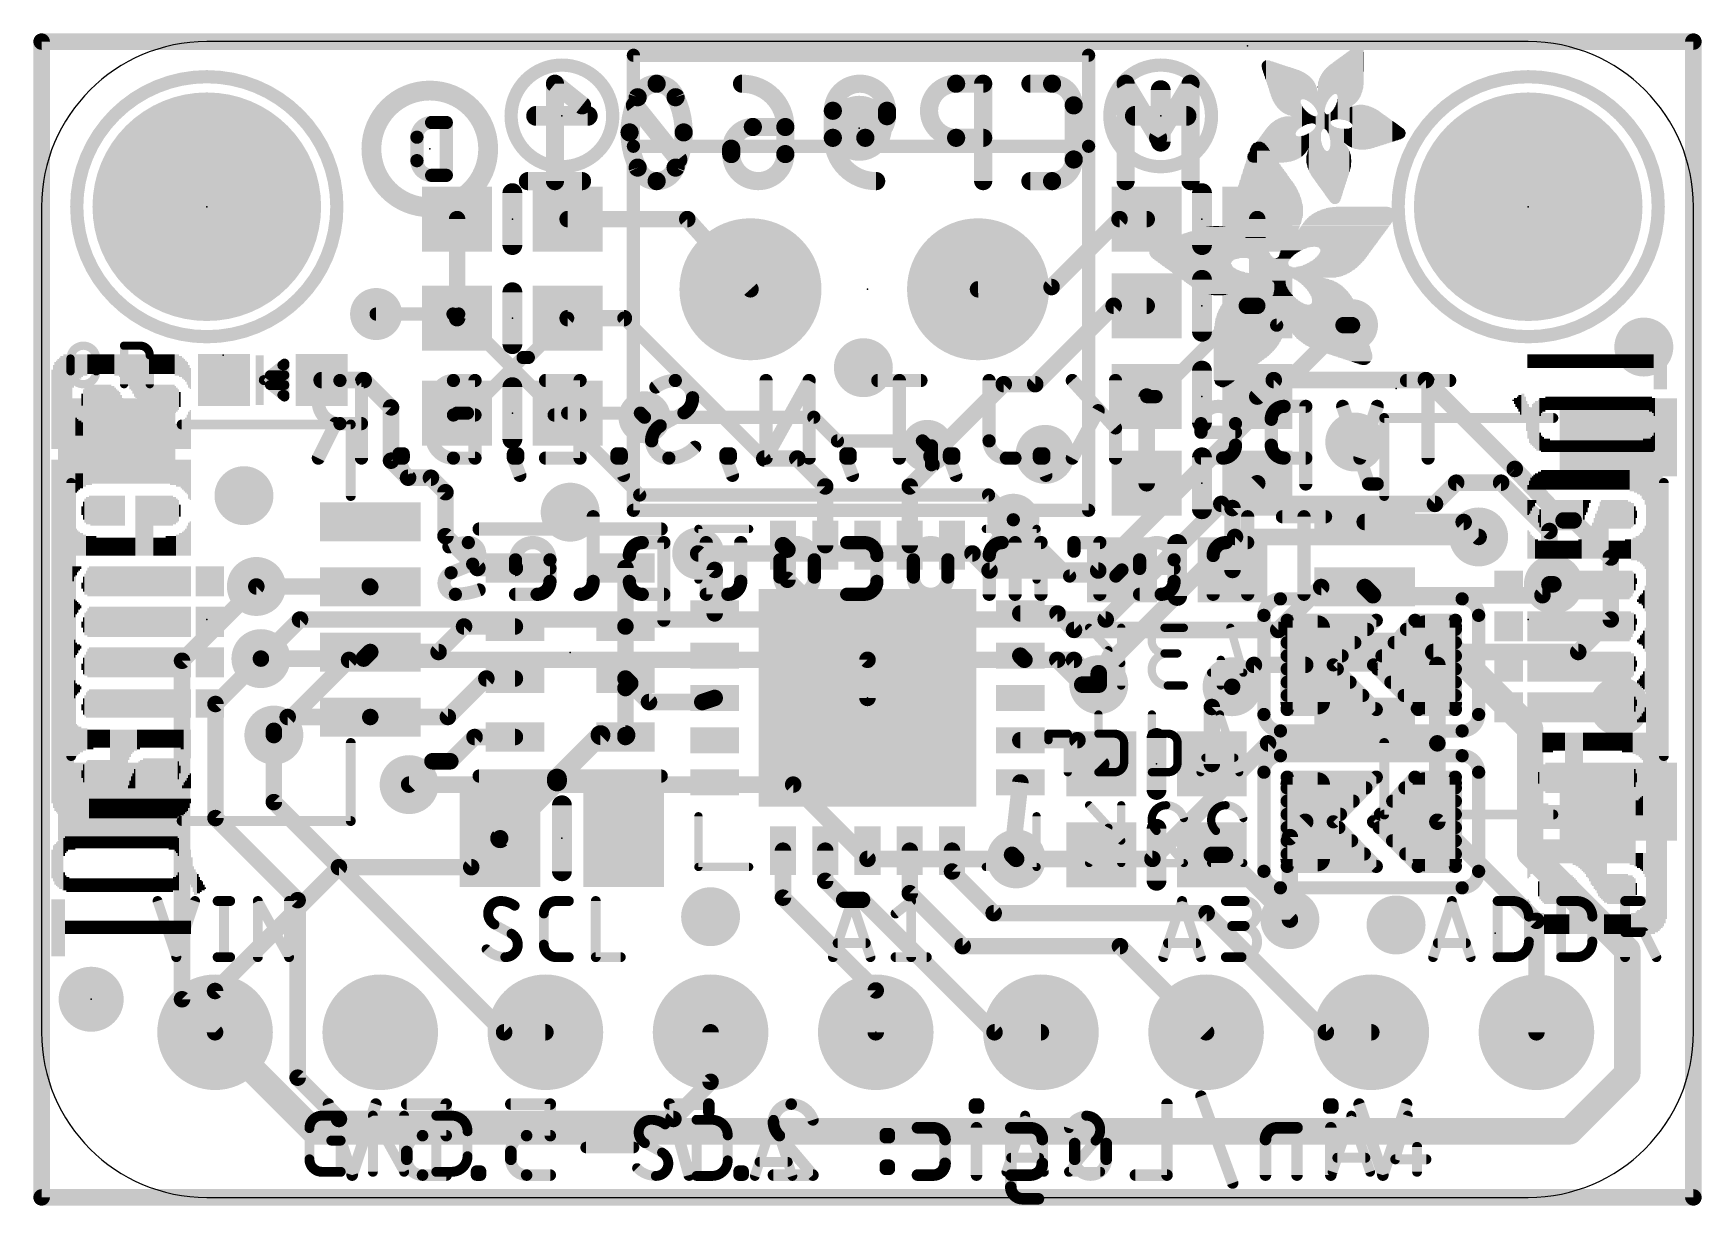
# Model space of a CAD drawing. Extents: x -0.1 to 25.5, y -0.1 to 17.9.
import ezdxf

# ---------------------------------------------------------------- set-up
doc = ezdxf.new("R2010")
doc.units = 0
for name, color, linetype in [('1', 12, 'CONTINUOUS'), ('16', 5, 'CONTINUOUS'), ('17', 110, 'CONTINUOUS'), ('18', 110, 'CONTINUOUS'), ('20', 31, 'CONTINUOUS'), ('21', 40, 'CONTINUOUS'), ('22', 6, 'CONTINUOUS'), ('23', 53, 'CONTINUOUS'), ('24', 53, 'CONTINUOUS')]:
    doc.layers.add(name, color=color, linetype=linetype)

# ---------------------------------------------------------------- blocks, each defined once
blk = doc.blocks.new('RECT')
blk.add_solid([(-0.5, -0.5), (0.5, -0.5), (-0.5, 0.5), (0.5, 0.5)])
blk = doc.blocks.new('PIE')
at = {"const_width": 0.5}
blk.add_lwpolyline([(0, -0.25, 1), (0, 0.25, 1), (0, -0.25)], format="xyb", dxfattribs=at)
blk = doc.blocks.new('ROUNDP')
at = {"const_width": 0.5}
blk.add_lwpolyline([(0, -0.25, 1), (0, 0.25, 1), (0, -0.25)], format="xyb", dxfattribs=at)
blk = doc.blocks.new('RECT121920X243840R50')
at = {"const_width": 0.1905}
blk.add_lwpolyline([(0.2858, -0.5715), (0.2858, 0.5715, 0.4142), (0.1905, 0.6668), (-0.1905, 0.6668, 0.4142), (-0.2858, 0.5715), (-0.2858, -0.5715, 0.4142), (-0.1905, -0.6668), (0.1905, -0.6668, 0.4142)], format="xyb", close=True, dxfattribs=at)
blk.add_solid([(-0.2159, -0.5969), (0.2159, -0.5969), (-0.2159, 0.5969), (0.2159, 0.5969)])
blk = doc.blocks.new('ROUNDV')
at = {"const_width": 0.5}
blk.add_lwpolyline([(0, -0.25, 1), (0, 0.25, 1), (0, -0.25)], format="xyb", dxfattribs=at)

msp = doc.modelspace()

# ---------------------------------------------------------------- linework, layer by layer
at = {"layer": '1'}
for points, const_width in [([(0, 17.78), (25.4, 17.78)], 0.254), ([(0, 0), (0, 17.78)], 0.254), ([(25.4, 17.78), (25.4, 0)], 0.254), ([(6.389, 15.0495), (6.389, 13.5255)], 0.254), ([(8.089, 15.0495), (9.9284, 15.0495)], 0.254), ([(9.9284, 15.0495), (10.9, 13.97)], 0.254), ([(16.576, 15.0495), (15.5305, 14.004)], 0.254), ([(16.9935, 15.0495), (16.576, 15.0495)], 0.254), ([(18.6935, 15.0495), (18.6935, 13.716)], 0.254), ([(15.5305, 14.004), (14.4, 13.97)], 0.254), ([(5.1435, 13.589), (6.3255, 13.589)], 0.2032), ([(6.3255, 13.589), (6.389, 13.5255)], 0.2032), ([(8.089, 13.5255), (7.4841, 12.9206)], 0.2032), ([(8.089, 13.5255), (8.9535, 13.5255)], 0.254), ([(8.9535, 13.5255), (11.1125, 11.3665)], 0.2032), ([(16.4855, 13.716), (15.279, 12.5095)], 0.254), ([(16.4855, 13.716), (16.9935, 13.716)], 0.254), ([(18.5339, 13.716), (17.1369, 12.319)], 0.2032), ([(18.6935, 13.716), (18.5339, 13.716)], 0.254), ([(18.6935, 13.716), (18.9919, 13.4176)], 0.2032), ([(18.9919, 13.4176), (20.1498, 13.4176)], 0.2032), ([(7.4042, 12.9206), (6.5486, 12.065)], 0.2032), ([(7.4841, 12.9206), (7.4042, 12.9206)], 0.2032), ([(4.306, 12.573), (4.953, 12.573)], 0.254), ([(5.373, 12.153), (4.953, 12.573)], 0.254), ([(14.7955, 12.5095), (13.6843, 11.3983)], 0.254), ([(15.279, 12.5095), (14.7955, 12.5095)], 0.254), ([(18.9475, 12.573), (18.6935, 12.319)], 0.254), ([(21.2862, 12.573), (18.9475, 12.573)], 0.254), ([(22.6532, 11.206), (21.2862, 12.573)], 0.254), ([(16.9935, 10.9855), (16.9935, 12.319)], 0.254), ([(16.9935, 12.319), (17.1369, 12.319)], 0.2032), ([(5.373, 12.153), (5.373, 11.333)], 0.254), ([(6.5486, 12.065), (6.389, 12.065)], 0.2032), ([(8.089, 12.065), (9.2075, 12.065)], 0.2032), ([(9.2075, 12.065), (9.271, 12.0015)], 0.2032), ([(13.6208, 11.561), (13.6843, 11.561)], 0.2032), ([(13.6843, 11.561), (13.6843, 11.3983)], 0.2032), ([(5.373, 11.333), (5.635, 11.071)], 0.254), ([(11.1125, 11.3665), (11.6205, 11.3665)], 0.254), ([(12.05, 10.937), (11.6205, 11.3665)], 0.254), ([(13.6843, 11.2713), (13.35, 10.937)], 0.254), ([(13.6843, 11.3983), (13.6843, 11.2713)], 0.2032), ([(23.4042, 10.414), (22.6532, 11.206)], 0.254), ([(5.635, 11.071), (5.9868, 11.071)], 0.254), ([(5.9868, 11.071), (6.21, 10.8478)], 0.254), ([(12.05, 10.0335), (12.05, 10.937)], 0.254), ([(13.35, 10.937), (13.35, 10.0335)], 0.254), ([(18.3125, 10.6045), (18.6935, 10.9855)], 0.254), ([(6.21, 10.8478), (6.21, 10.173)], 0.254), ([(14.9421, 10.4244), (15.8079, 9.5585)], 0.2032), ([(18.3125, 9.652), (18.3125, 10.6045)], 0.254), ([(23.4042, 10.414), (23.5585, 10.414)], 0.254), ([(23.5585, 10.414), (24.13, 9.8425)], 0.254), ([(6.21, 10.173), (6.701, 9.682)], 0.254), ([(21.868, 10.39), (20.346, 10.39)], 0.254), ([(22.098, 10.16), (21.868, 10.39)], 0.254), ([(10.35, 9.6525), (10.0965, 9.906)], 0.254), ([(11.4, 10.0335), (11.469, 9.9645)], 0.254), ([(11.469, 9.9645), (11.469, 9.5007)], 0.254), ([(6.701, 9.682), (7.278, 9.682)], 0.254), ([(8.978, 8.782), (8.978, 9.682)], 0.254), ([(10.35, 8.9835), (10.35, 9.6525)], 0.254), ([(16.519, 9.5585), (16.6125, 9.652)], 0.2032), ([(24.13, 9.8425), (24.13, 8.89)], 0.254), ([(3.302, 9.398), (5.046, 9.398)], 0.254), ([(5.046, 9.398), (5.054, 9.39)], 0.254), ([(11.469, 9.5007), (12.7, 8.2697)], 0.254), ([(15.8079, 9.5585), (16.519, 9.5585)], 0.2032), ([(19.677, 9.39), (19.0165, 8.7295)], 0.254), ([(19.677, 9.39), (20.346, 9.39)], 0.254), ([(20.346, 9.39), (20.473, 9.263)], 0.254), ([(23.2476, 9.4314), (23.0792, 9.263)], 0.254), ([(23.0792, 9.263), (20.473, 9.263)], 0.254), ([(15.05, 8.9835), (15.6215, 8.9835)], 0.254), ([(15.8755, 8.7295), (15.6215, 8.9835)], 0.254), ([(24.13, 8.89), (23.63, 8.39)], 0.254), ([(6.496, 8.782), (6.104, 8.39)], 0.254), ([(7.278, 8.782), (6.496, 8.782)], 0.254), ([(8.978, 8.782), (8.978, 7.982)], 0.254), ([(15.8755, 8.7295), (19.0165, 8.7295)], 0.254), ([(5.054, 8.39), (4.9524, 8.2884)], 0.254), ([(6.104, 8.39), (5.054, 8.39)], 0.254), ([(20.346, 8.39), (21.3995, 8.39)], 0.4064), ([(21.3995, 8.39), (21.709, 8.39)], 0.4064), ([(23.63, 8.39), (21.3995, 8.39)], 0.254), ([(21.709, 8.39), (22.8888, 7.2102)], 0.4064), ([(4.9524, 8.2884), (3.3721, 8.2884)], 0.254), ([(12.7, 8.2697), (12.7, 7.6835)], 0.254), ([(15.05, 8.3335), (15.1135, 8.27)], 0.254), ([(15.6194, 8.27), (15.1135, 8.27)], 0.254), ([(16.002, 7.8874), (15.6194, 8.27)], 0.254), ([(6.839, 7.982), (6.247, 7.39)], 0.254), ([(7.278, 7.982), (6.839, 7.982)], 0.254), ([(9.0515, 7.9085), (8.978, 7.982)], 0.254), ([(8.978, 7.835), (9.0515, 7.9085)], 0.254), ([(8.978, 7.112), (8.978, 7.835)], 0.254), ([(9.0515, 7.9085), (9.34, 7.62)], 0.254), ([(16.002, 7.8874), (16.256, 7.8874)], 0.254), ([(18.3064, 7.8556), (17.995, 7.5443)], 0.254), ([(9.34, 7.62), (10.1595, 7.62)], 0.254), ([(10.1595, 7.62), (10.35, 7.6835)], 0.254), ([(3.784, 7.39), (3.5713, 7.1773)], 0.254), ([(5.054, 7.39), (3.784, 7.39)], 0.254), ([(6.247, 7.39), (5.054, 7.39)], 0.254), ([(17.995, 7.5443), (17.995, 6.6675)], 0.254), ([(3.5713, 7.112), (3.5713, 7.1773)], 0.254), ([(6.6574, 7.082), (6.2844, 6.709)], 0.254), ([(7.278, 7.082), (6.6574, 7.082)], 0.254), ([(7.9246, 6.4428), (8.5938, 7.112)], 0.3048), ([(8.5938, 7.112), (8.978, 7.112)], 0.3048), ([(8.978, 7.082), (8.978, 7.112)], 0.254), ([(22.8888, 7.2102), (22.8888, 5.3006)], 0.4064), ([(15.05, 7.0335), (15.929, 7.0335)], 0.254), ([(15.929, 7.0335), (16.295, 6.6675)], 0.254), ([(6.0105, 6.709), (5.6515, 6.35)], 0.254), ([(6.2844, 6.709), (6.0105, 6.709)], 0.254), ([(7.051, 5.5245), (7.9246, 6.3981)], 0.3048), ([(7.9246, 6.3981), (7.9246, 6.4428)], 0.3048), ([(15.05, 6.3835), (14.923, 5.27)], 0.254), ([(7.051, 5.5245), (6.6065, 5.08)], 0.254), ([(11.4, 5.3335), (11.4, 4.6108)], 0.254), ([(12.05, 4.8697), (12.05, 5.3335)], 0.254), ([(13.35, 4.6792), (13.35, 5.3335)], 0.254), ([(14, 5.0133), (14, 5.3335)], 0.254), ([(14.923, 5.27), (14.986, 5.207)], 0.254), ([(18.1977, 5.2705), (17.995, 5.2705)], 0.254), ([(19.1954, 4.2729), (18.1977, 5.2705)], 0.254), ([(22.8888, 5.3006), (24.384, 3.8054)], 0.4064), ([(4.572, 5.08), (2.667, 3.175)], 0.254), ([(6.6065, 5.08), (4.572, 5.08)], 0.254), ([(14.6405, 4.3728), (14, 5.0133)], 0.254), ([(12.3422, 4.5775), (12.05, 4.8697)], 0.254), ([(11.4, 4.6108), (12.827, 3.1838)], 0.254), ([(12.6155, 4.5775), (12.3422, 4.5775)], 0.254), ([(14.653, 2.54), (12.6155, 4.5775)], 0.254), ([(14.1644, 3.8648), (13.35, 4.6792)], 0.254), ([(17.9157, 4.3728), (14.6405, 4.3728)], 0.254), ([(19.7485, 2.54), (17.9157, 4.3728)], 0.254), ([(16.5822, 3.8648), (14.1644, 3.8648)], 0.254), ([(16.5822, 3.8648), (17.907, 2.54)], 0.254), ([(24.384, 3.8054), (24.384, 1.905)], 0.4064), ([(2.667, 3.175), (2.667, 2.54)], 0.254), ([(12.827, 3.1838), (12.827, 2.54)], 0.254), ([(4.191, 1.016), (2.667, 2.54)], 0.4064), ([(15.367, 2.54), (14.653, 2.54)], 0.254), ([(20.447, 2.54), (19.7485, 2.54)], 0.254), ([(24.384, 1.905), (23.495, 1.016)], 0.4064), ([(23.495, 1.016), (4.191, 1.016)], 0.4064), ([(25.4, 0), (0, 0)], 0.254)]:
    msp.add_lwpolyline(points, dxfattribs=dict(at, const_width=const_width))
for points, const_width in [([(0, 17.8435, 1), (0, 17.7165)], 0.127), ([(0.0635, 17.78, 1), (-0.0635, 17.78)], 0.127), ([(25.4635, 17.78, 1), (25.3365, 17.78)], 0.127), ([(25.4, 17.7165, 1), (25.4, 17.8435)], 0.127), ([(6.4525, 15.0495, 1), (6.3255, 15.0495)], 0.127), ([(8.089, 15.113, 1), (8.089, 14.986)], 0.127), ([(9.9756, 15.092, 1), (9.8813, 15.007)], 0.127), ([(9.9284, 14.986, 1), (9.9284, 15.113)], 0.127), ([(16.576, 15.113, 1), (16.576, 14.986)], 0.127), ([(16.6209, 15.0046, 1), (16.5311, 15.0944)], 0.127), ([(16.9935, 14.986, 1), (16.9935, 15.113)], 0.127), ([(18.757, 15.0495, 1), (18.63, 15.0495)], 0.127), ([(15.4856, 14.0489, 1), (15.5754, 13.9591)], 0.127), ([(15.5324, 13.9405, 1), (15.5286, 14.0675)], 0.127), ([(10.8528, 13.9275, 1), (10.9472, 14.0125)], 0.127), ([(14.3981, 14.0335, 1), (14.4019, 13.9065)], 0.127), ([(5.1435, 13.6398, 1), (5.1435, 13.5382)], 0.1016), ([(6.3614, 13.6249, 1), (6.2896, 13.5531)], 0.1016), ([(6.3255, 13.5382, 1), (6.3255, 13.6398)], 0.1016), ([(6.3531, 13.4896, 1), (6.4249, 13.5614)], 0.1016), ([(8.089, 13.589, 1), (8.089, 13.462)], 0.127), ([(8.1249, 13.4896, 1), (8.0531, 13.5614)], 0.1016), ([(8.9894, 13.5614, 1), (8.9176, 13.4896)], 0.1016), ([(8.9535, 13.462, 1), (8.9535, 13.589)], 0.127), ([(16.4855, 13.7795, 1), (16.4855, 13.6525)], 0.127), ([(16.5304, 13.6711, 1), (16.4406, 13.7609)], 0.127), ([(16.9935, 13.6525, 1), (16.9935, 13.7795)], 0.127), ([(18.5339, 13.7795, 1), (18.5339, 13.6525)], 0.127), ([(18.5698, 13.6801, 1), (18.498, 13.7519)], 0.1016), ([(18.63, 13.716, 1), (18.757, 13.716)], 0.127), ([(18.7294, 13.7519, 1), (18.6576, 13.6801)], 0.1016), ([(18.6935, 13.6525, 1), (18.6935, 13.7795)], 0.127), ([(6.3255, 13.5255, 1), (6.4525, 13.5255)], 0.127), ([(18.9919, 13.4684, 1), (18.9919, 13.3668)], 0.1016), ([(18.956, 13.3816, 1), (19.0279, 13.4535)], 0.1016), ([(20.1498, 13.3668, 1), (20.1498, 13.4684)], 0.1016), ([(7.4042, 12.9714, 1), (7.4042, 12.8698)], 0.1016), ([(7.4401, 12.8847, 1), (7.3683, 12.9565)], 0.1016), ([(7.4482, 12.9565, 1), (7.52, 12.8847)], 0.1016), ([(7.4841, 12.8698, 1), (7.4841, 12.9714)], 0.1016), ([(4.306, 12.6365, 1), (4.306, 12.5095)], 0.127), ([(4.9979, 12.6179, 1), (4.9081, 12.5281)], 0.127), ([(4.953, 12.5095, 1), (4.953, 12.6365)], 0.127), ([(14.7955, 12.573, 1), (14.7955, 12.446)], 0.127), ([(14.8404, 12.4646, 1), (14.7506, 12.5544)], 0.127), ([(15.2341, 12.5544, 1), (15.3239, 12.4646)], 0.127), ([(15.279, 12.446, 1), (15.279, 12.573)], 0.127), ([(18.9475, 12.6365, 1), (18.9475, 12.5095)], 0.127), ([(18.9924, 12.5281, 1), (18.9026, 12.6179)], 0.127), ([(21.3311, 12.6179, 1), (21.2413, 12.5281)], 0.127), ([(21.2862, 12.5095, 1), (21.2862, 12.6365)], 0.127), ([(17.057, 12.319, 1), (16.93, 12.319)], 0.127), ([(16.9935, 12.3698, 1), (16.9935, 12.2682)], 0.1016), ([(17.101, 12.3549, 1), (17.1728, 12.2831)], 0.1016), ([(17.1369, 12.2682, 1), (17.1369, 12.3698)], 0.1016), ([(18.6486, 12.3639, 1), (18.7384, 12.2741)], 0.127), ([(5.4365, 12.153, 1), (5.3095, 12.153)], 0.127), ([(5.3281, 12.1081, 1), (5.4179, 12.1979)], 0.127), ([(6.389, 12.1158, 1), (6.389, 12.0142)], 0.1016), ([(6.5127, 12.1009, 1), (6.5845, 12.0291)], 0.1016), ([(6.5486, 12.0142, 1), (6.5486, 12.1158)], 0.1016), ([(8.089, 12.1158, 1), (8.089, 12.0142)], 0.1016), ([(9.2434, 12.1009, 1), (9.1716, 12.0291)], 0.1016), ([(9.2075, 12.0142, 1), (9.2075, 12.1158)], 0.1016), ([(9.2351, 11.9656, 1), (9.3069, 12.0374)], 0.1016), ([(13.6208, 11.6118, 1), (13.6208, 11.5102)], 0.1016), ([(13.7351, 11.561, 1), (13.6334, 11.561)], 0.1016), ([(13.6843, 11.5102, 1), (13.6843, 11.6118)], 0.1016), ([(5.4179, 11.3779, 1), (5.3281, 11.2881)], 0.127), ([(5.3095, 11.333, 1), (5.4365, 11.333)], 0.127), ([(11.1125, 11.43, 1), (11.1125, 11.303)], 0.127), ([(11.0766, 11.3306, 1), (11.1484, 11.4024)], 0.1016), ([(11.6654, 11.4114, 1), (11.5756, 11.3216)], 0.127), ([(11.6205, 11.303, 1), (11.6205, 11.43)], 0.127), ([(13.6393, 11.4432, 1), (13.7292, 11.3533)], 0.127), ([(13.7292, 11.2263, 1), (13.6393, 11.3162)], 0.127), ([(13.7351, 11.3983, 1), (13.6334, 11.3983)], 0.1016), ([(13.6334, 11.3983, 1), (13.7351, 11.3983)], 0.1016), ([(13.6334, 11.2713, 1), (13.7351, 11.2713)], 0.1016), ([(22.6993, 11.2497, 1), (22.6072, 11.1623)], 0.127), ([(22.6083, 11.1611, 1), (22.6981, 11.2509)], 0.127), ([(5.635, 11.1345, 1), (5.635, 11.0075)], 0.127), ([(5.5901, 11.0261, 1), (5.6799, 11.1159)], 0.127), ([(6.0317, 11.1159, 1), (5.9419, 11.0261)], 0.127), ([(5.9868, 11.0075, 1), (5.9868, 11.1345)], 0.127), ([(12.1135, 10.937, 1), (11.9865, 10.937)], 0.127), ([(12.0051, 10.8921, 1), (12.0949, 10.9819)], 0.127), ([(13.4135, 10.937, 1), (13.2865, 10.937)], 0.127), ([(13.3051, 10.9819, 1), (13.3949, 10.8921)], 0.127), ([(16.93, 10.9855, 1), (17.057, 10.9855)], 0.127), ([(18.7384, 10.9406, 1), (18.6486, 11.0304)], 0.127), ([(6.2735, 10.8478, 1), (6.1465, 10.8478)], 0.127), ([(6.1651, 10.8029, 1), (6.2549, 10.8927)], 0.127), ([(14.978, 10.4603, 1), (14.9062, 10.3884)], 0.1016), ([(18.376, 10.6045, 1), (18.249, 10.6045)], 0.127), ([(18.2676, 10.6494, 1), (18.3574, 10.5596)], 0.127), ([(23.4042, 10.4775, 1), (23.4042, 10.3505)], 0.127), ([(23.3582, 10.3703, 1), (23.4503, 10.4577)], 0.127), ([(23.6034, 10.4589, 1), (23.5136, 10.3691)], 0.127), ([(23.5585, 10.3505, 1), (23.5585, 10.4775)], 0.127), ([(6.2549, 10.2179, 1), (6.1651, 10.1281)], 0.127), ([(20.346, 10.4535, 1), (20.346, 10.3265)], 0.127), ([(21.9129, 10.4349, 1), (21.8231, 10.3451)], 0.127), ([(21.868, 10.3265, 1), (21.868, 10.4535)], 0.127), ([(22.0531, 10.1151, 1), (22.1429, 10.2049)], 0.127), ([(6.1465, 10.173, 1), (6.2735, 10.173)], 0.127), ([(10.1414, 9.9509, 1), (10.0516, 9.8611)], 0.127), ([(11.4449, 10.0784, 1), (11.3551, 9.9886)], 0.127), ([(11.5325, 9.9645, 1), (11.4055, 9.9645)], 0.127), ([(11.4241, 9.9196, 1), (11.5139, 10.0094)], 0.127), ([(11.9865, 10.0335, 1), (12.1135, 10.0335)], 0.127), ([(13.2865, 10.0335, 1), (13.4135, 10.0335)], 0.127), ([(6.701, 9.7455, 1), (6.701, 9.6185)], 0.127), ([(6.6561, 9.6371, 1), (6.7459, 9.7269)], 0.127), ([(7.278, 9.6185, 1), (7.278, 9.7455)], 0.127), ([(9.0415, 9.682, 1), (8.9145, 9.682)], 0.127), ([(10.4135, 9.6525, 1), (10.2865, 9.6525)], 0.127), ([(10.3051, 9.6076, 1), (10.3949, 9.6974)], 0.127), ([(16.6484, 9.6161, 1), (16.5766, 9.6879)], 0.1016), ([(24.1935, 9.8425, 1), (24.0665, 9.8425)], 0.127), ([(24.0851, 9.7976, 1), (24.1749, 9.8874)], 0.127), ([(3.302, 9.4615, 1), (3.302, 9.3345)], 0.127), ([(5.0909, 9.4429, 1), (5.0011, 9.3531)], 0.127), ([(5.0091, 9.3451, 1), (5.0989, 9.4349)], 0.127), ([(5.046, 9.3345, 1), (5.046, 9.4615)], 0.127), ([(11.5139, 9.5456, 1), (11.4241, 9.4558)], 0.127), ([(11.4055, 9.5007, 1), (11.5325, 9.5007)], 0.127), ([(15.8079, 9.6093, 1), (15.8079, 9.5077)], 0.1016), ([(15.772, 9.5226, 1), (15.8439, 9.5944)], 0.1016), ([(16.4831, 9.5944, 1), (16.5549, 9.5226)], 0.1016), ([(16.519, 9.5077, 1), (16.519, 9.6093)], 0.1016), ([(18.249, 9.652, 1), (18.376, 9.652)], 0.127), ([(19.677, 9.4535, 1), (19.677, 9.3265)], 0.127), ([(19.7219, 9.3451, 1), (19.6321, 9.4349)], 0.127), ([(20.3909, 9.4349, 1), (20.3011, 9.3451)], 0.127), ([(20.346, 9.3265, 1), (20.346, 9.4535)], 0.127), ([(23.2925, 9.3865, 1), (23.2027, 9.4763)], 0.127), ([(20.473, 9.3265, 1), (20.473, 9.1995)], 0.127), ([(20.4281, 9.2181, 1), (20.5179, 9.3079)], 0.127), ([(23.0343, 9.3079, 1), (23.1241, 9.2181)], 0.127), ([(23.0792, 9.1995, 1), (23.0792, 9.3265)], 0.127), ([(10.2865, 8.9835, 1), (10.4135, 8.9835)], 0.127), ([(15.05, 9.047, 1), (15.05, 8.92)], 0.127), ([(15.6664, 9.0284, 1), (15.5766, 8.9386)], 0.127), ([(15.6215, 8.92, 1), (15.6215, 9.047)], 0.127), ([(24.1749, 8.8451, 1), (24.0851, 8.9349)], 0.127), ([(6.496, 8.8455, 1), (6.496, 8.7185)], 0.127), ([(6.5409, 8.7371, 1), (6.4511, 8.8269)], 0.127), ([(7.278, 8.7185, 1), (7.278, 8.8455)], 0.127), ([(9.0415, 8.782, 1), (8.9145, 8.782)], 0.127), ([(8.9145, 8.782, 1), (9.0415, 8.782)], 0.127), ([(15.8755, 8.793, 1), (15.8755, 8.666)], 0.127), ([(15.8306, 8.6846, 1), (15.9204, 8.7744)], 0.127), ([(18.9716, 8.7744, 1), (19.0614, 8.6846)], 0.127), ([(19.0165, 8.666, 1), (19.0165, 8.793)], 0.127), ([(24.0665, 8.89, 1), (24.1935, 8.89)], 0.127), ([(5.054, 8.4535, 1), (5.054, 8.3265)], 0.127), ([(5.0989, 8.3451, 1), (5.0091, 8.4349)], 0.127), ([(6.0591, 8.4349, 1), (6.1489, 8.3451)], 0.127), ([(6.104, 8.3265, 1), (6.104, 8.4535)], 0.127), ([(20.346, 8.4916, 1), (20.346, 8.2884)], 0.2032), ([(21.3995, 8.4916, 1), (21.3995, 8.2884)], 0.2032), ([(21.3995, 8.4535, 1), (21.3995, 8.3265)], 0.127), ([(21.3995, 8.2884, 1), (21.3995, 8.4916)], 0.2032), ([(21.7808, 8.4618, 1), (21.6372, 8.3182)], 0.2032), ([(21.709, 8.2884, 1), (21.709, 8.4916)], 0.2032), ([(23.5851, 8.4349, 1), (23.6749, 8.3451)], 0.127), ([(23.63, 8.3265, 1), (23.63, 8.4535)], 0.127), ([(3.3721, 8.3519, 1), (3.3721, 8.2249)], 0.127), ([(4.9075, 8.3333, 1), (4.9973, 8.2435)], 0.127), ([(4.9524, 8.2249, 1), (4.9524, 8.3519)], 0.127), ([(12.7635, 8.2697, 1), (12.6365, 8.2697)], 0.127), ([(12.6551, 8.2248, 1), (12.7449, 8.3146)], 0.127), ([(15.0949, 8.3784, 1), (15.0051, 8.2886)], 0.127), ([(15.1135, 8.3335, 1), (15.1135, 8.2065)], 0.127), ([(15.0686, 8.2251, 1), (15.1584, 8.3149)], 0.127), ([(15.6643, 8.3149, 1), (15.5745, 8.2251)], 0.127), ([(15.6194, 8.2065, 1), (15.6194, 8.3335)], 0.127), ([(6.839, 8.0455, 1), (6.839, 7.9185)], 0.127), ([(6.8839, 7.9371, 1), (6.7941, 8.0269)], 0.127), ([(7.278, 7.9185, 1), (7.278, 8.0455)], 0.127), ([(9.0229, 8.0269, 1), (8.9331, 7.9371)], 0.127), ([(8.9145, 7.982, 1), (9.0415, 7.982)], 0.127), ([(9.0415, 7.835, 1), (8.9145, 7.835)], 0.127), ([(9.0964, 7.9534, 1), (9.0066, 7.8636)], 0.127), ([(9.0964, 7.8636, 1), (9.0066, 7.9534)], 0.127), ([(9.0066, 7.8636, 1), (9.0964, 7.9534)], 0.127), ([(16.002, 7.9509, 1), (16.002, 7.8239)], 0.127), ([(15.9571, 7.8425, 1), (16.0469, 7.9323)], 0.127), ([(16.256, 7.8239, 1), (16.256, 7.9509)], 0.127), ([(18.3513, 7.8107, 1), (18.2615, 7.9005)], 0.127), ([(8.9331, 7.8799, 1), (9.0229, 7.7901)], 0.127), ([(9.34, 7.6835, 1), (9.34, 7.5565)], 0.127), ([(9.2951, 7.5751, 1), (9.3849, 7.6649)], 0.127), ([(10.1394, 7.6802, 1), (10.1796, 7.5598)], 0.127), ([(10.1595, 7.5565, 1), (10.1595, 7.6835)], 0.127), ([(10.3701, 7.6233, 1), (10.3299, 7.7437)], 0.127), ([(12.6365, 7.6835, 1), (12.7635, 7.6835)], 0.127), ([(3.784, 7.4535, 1), (3.784, 7.3265)], 0.127), ([(3.8289, 7.3451, 1), (3.7391, 7.4349)], 0.127), ([(5.054, 7.4535, 1), (5.054, 7.3265)], 0.127), ([(5.054, 7.3265, 1), (5.054, 7.4535)], 0.127), ([(6.2021, 7.4349, 1), (6.2919, 7.3451)], 0.127), ([(6.247, 7.3265, 1), (6.247, 7.4535)], 0.127), ([(18.0585, 7.5443, 1), (17.9315, 7.5443)], 0.127), ([(17.9501, 7.5892, 1), (18.0399, 7.4994)], 0.127), ([(3.6348, 7.1773, 1), (3.5078, 7.1773)], 0.127), ([(3.5264, 7.2222, 1), (3.6162, 7.1324)], 0.127), ([(6.6574, 7.1455, 1), (6.6574, 7.0185)], 0.127), ([(6.7023, 7.0371, 1), (6.6125, 7.1269)], 0.127), ([(7.278, 7.0185, 1), (7.278, 7.1455)], 0.127), ([(8.5938, 7.1882, 1), (8.5938, 7.0358)], 0.1524), ([(8.6476, 7.0581, 1), (8.5399, 7.1659)], 0.1524), ([(9.0415, 7.112, 1), (8.9145, 7.112)], 0.127), ([(8.978, 7.0358, 1), (8.978, 7.1882)], 0.1524), ([(22.9904, 7.2102, 1), (22.7872, 7.2102)], 0.2032), ([(22.817, 7.1384, 1), (22.9606, 7.282)], 0.2032), ([(3.5078, 7.112, 1), (3.6348, 7.112)], 0.127), ([(8.9145, 7.112, 1), (9.0415, 7.112)], 0.127), ([(8.9145, 7.082, 1), (9.0415, 7.082)], 0.127), ([(15.05, 7.097, 1), (15.05, 6.97)], 0.127), ([(15.9739, 7.0784, 1), (15.8841, 6.9886)], 0.127), ([(15.929, 6.97, 1), (15.929, 7.097)], 0.127), ([(6.0105, 6.7725, 1), (6.0105, 6.6455)], 0.127), ([(6.0554, 6.6641, 1), (5.9656, 6.7539)], 0.127), ([(6.2395, 6.7539, 1), (6.3293, 6.6641)], 0.127), ([(6.2844, 6.6455, 1), (6.2844, 6.7725)], 0.127), ([(16.2501, 6.6226, 1), (16.3399, 6.7124)], 0.127), ([(17.9315, 6.6675, 1), (18.0585, 6.6675)], 0.127), ([(5.6066, 6.3949, 1), (5.6964, 6.3051)], 0.127), ([(8.0008, 6.4428, 1), (7.8484, 6.4428)], 0.1524), ([(7.8707, 6.4967, 1), (7.9785, 6.389)], 0.1524), ([(7.8484, 6.3981, 1), (8.0008, 6.3981)], 0.1524), ([(7.9785, 6.3442, 1), (7.8707, 6.452)], 0.1524), ([(15.1131, 6.3763, 1), (14.9869, 6.3907)], 0.127), ([(6.9971, 5.5784, 1), (7.1049, 5.4706)], 0.1524), ([(7.0959, 5.4796, 1), (7.0061, 5.5694)], 0.127), ([(11.4635, 5.3335, 1), (11.3365, 5.3335)], 0.127), ([(12.1135, 5.3335, 1), (11.9865, 5.3335)], 0.127), ([(13.4135, 5.3335, 1), (13.2865, 5.3335)], 0.127), ([(14.0635, 5.3335, 1), (13.9365, 5.3335)], 0.127), ([(14.9679, 5.3149, 1), (14.8781, 5.2251)], 0.127), ([(17.995, 5.334, 1), (17.995, 5.207)], 0.127), ([(18.2426, 5.3154, 1), (18.1528, 5.2256)], 0.127), ([(18.1977, 5.207, 1), (18.1977, 5.334)], 0.127), ([(22.9606, 5.3725, 1), (22.817, 5.2288)], 0.2032), ([(22.7872, 5.3006, 1), (22.9904, 5.3006)], 0.2032), ([(4.572, 5.1435, 1), (4.572, 5.0165)], 0.127), ([(4.6169, 5.0351, 1), (4.5271, 5.1249)], 0.127), ([(6.5616, 5.1249, 1), (6.6514, 5.0351)], 0.127), ([(6.6065, 5.0165, 1), (6.6065, 5.1435)], 0.127), ([(14.0449, 5.0582, 1), (13.9551, 4.9684)], 0.127), ([(14.8599, 5.2772, 1), (14.9861, 5.2628)], 0.127), ([(14.9411, 5.1621, 1), (15.0309, 5.2519)], 0.127), ([(12.0949, 4.9146, 1), (12.0051, 4.8248)], 0.127), ([(11.9865, 4.8697, 1), (12.1135, 4.8697)], 0.127), ([(13.9365, 5.0133, 1), (14.0635, 5.0133)], 0.127), ([(11.4449, 4.6557, 1), (11.3551, 4.5659)], 0.127), ([(11.3365, 4.6108, 1), (11.4635, 4.6108)], 0.127), ([(12.3422, 4.641, 1), (12.3422, 4.514)], 0.127), ([(12.2973, 4.5326, 1), (12.3871, 4.6224)], 0.127), ([(12.6604, 4.6224, 1), (12.5706, 4.5326)], 0.127), ([(12.6155, 4.514, 1), (12.6155, 4.641)], 0.127), ([(13.3949, 4.7241, 1), (13.3051, 4.6343)], 0.127), ([(13.2865, 4.6792, 1), (13.4135, 4.6792)], 0.127), ([(14.6405, 4.4363, 1), (14.6405, 4.3093)], 0.127), ([(14.5956, 4.3279, 1), (14.6854, 4.4177)], 0.127), ([(17.9606, 4.4177, 1), (17.8708, 4.3279)], 0.127), ([(17.9157, 4.3093, 1), (17.9157, 4.4363)], 0.127), ([(19.1505, 4.228, 1), (19.2403, 4.3178)], 0.127), ([(14.1644, 3.9283, 1), (14.1644, 3.8013)], 0.127), ([(14.1195, 3.8199, 1), (14.2093, 3.9097)], 0.127), ([(16.6271, 3.9097, 1), (16.5373, 3.8199)], 0.127), ([(16.5822, 3.8013, 1), (16.5822, 3.9283)], 0.127), ([(24.4856, 3.8054, 1), (24.2824, 3.8054)], 0.2032), ([(24.3122, 3.7336, 1), (24.4558, 3.8773)], 0.2032), ([(2.7305, 3.175, 1), (2.6035, 3.175)], 0.127), ([(2.6221, 3.2199, 1), (2.7119, 3.1301)], 0.127), ([(12.8905, 3.1838, 1), (12.7635, 3.1838)], 0.127), ([(12.7821, 3.1389, 1), (12.8719, 3.2287)], 0.127), ([(2.7388, 2.6118, 1), (2.5952, 2.4682)], 0.2032), ([(2.6035, 2.54, 1), (2.7305, 2.54)], 0.127), ([(12.7635, 2.54, 1), (12.8905, 2.54)], 0.127), ([(14.653, 2.6035, 1), (14.653, 2.4765)], 0.127), ([(14.6081, 2.4951, 1), (14.6979, 2.5849)], 0.127), ([(15.367, 2.4765, 1), (15.367, 2.6035)], 0.127), ([(17.8621, 2.4951, 1), (17.9519, 2.5849)], 0.127), ([(19.7485, 2.6035, 1), (19.7485, 2.4765)], 0.127), ([(19.7036, 2.4951, 1), (19.7934, 2.5849)], 0.127), ([(20.447, 2.4765, 1), (20.447, 2.6035)], 0.127), ([(24.4558, 1.8332, 1), (24.3122, 1.9768)], 0.2032), ([(24.2824, 1.905, 1), (24.4856, 1.905)], 0.2032), ([(4.191, 1.1176, 1), (4.191, 0.9144)], 0.2032), ([(4.1192, 0.9442, 1), (4.2628, 1.0878)], 0.2032), ([(23.4232, 1.0878, 1), (23.5668, 0.9442)], 0.2032), ([(23.495, 0.9144, 1), (23.495, 1.1176)], 0.2032), ([(0, 0.0635, 1), (0, -0.0635)], 0.127), ([(-0.0635, 0, 1), (0.0635, 0)], 0.127), ([(25.3365, 0, 1), (25.4635, 0)], 0.127), ([(25.4, -0.0635, 1), (25.4, 0.0635)], 0.127)]:
    msp.add_lwpolyline(points, format="xyb", dxfattribs=dict(at, const_width=const_width))
at = {"layer": '16'}
for points, const_width in [([(0, 17.78), (25.4, 17.78)], 0.254), ([(0, 0), (0, 17.78)], 0.254), ([(25.4, 17.78), (25.4, 0)], 0.254), ([(6.4135, 13.589), (5.1435, 13.589)], 0.2032), ([(9.1972, 10.8054), (6.4135, 13.589)], 0.2032), ([(20.0216, 13.4176), (16.2473, 9.6433)], 0.254), ([(20.0216, 13.4176), (20.1498, 13.4176)], 0.254), ([(9.271, 12.0015), (11.8737, 12.0015)], 0.2032), ([(11.8737, 12.0015), (12.238, 11.6372)], 0.2032), ([(12.238, 11.6372), (13.5446, 11.6372)], 0.2032), ([(13.5446, 11.6372), (13.6208, 11.561)], 0.2032), ([(21.7525, 10.9942), (21.4263, 10.668)], 0.254), ([(22.4435, 10.9942), (21.7525, 10.9942)], 0.254), ([(23.1862, 10.2515), (22.4435, 10.9942)], 0.254), ([(14.5611, 10.8054), (9.1972, 10.8054)], 0.2032), ([(14.9421, 10.4244), (14.5611, 10.8054)], 0.2032), ([(18.1411, 10.668), (16.3631, 8.89)], 0.254), ([(21.4263, 10.668), (18.1411, 10.668)], 0.254), ([(18.3515, 10.16), (16.256, 8.0645)], 0.254), ([(18.3515, 10.16), (22.098, 10.16)], 0.254), ([(23.1862, 9.4314), (23.1862, 10.2515)], 0.254), ([(10.0965, 9.906), (14.3143, 9.906)], 0.254), ([(14.3143, 9.906), (14.577, 9.6433)], 0.254), ([(14.577, 9.6433), (16.2473, 9.6433)], 0.254), ([(2.159, 8.255), (3.302, 9.398)], 0.254), ([(23.2476, 9.4314), (23.1862, 9.4314)], 0.254), ([(3.9737, 8.89), (3.3721, 8.2884)], 0.254), ([(16.3631, 8.89), (3.9737, 8.89)], 0.254), ([(19.154, 7.5049), (19.154, 8.8781)], 0.2032), ([(19.154, 8.8781), (20.524, 8.8781)], 0.2032), ([(20.524, 8.8781), (19.8628, 8.1915)], 0.2032), ([(21.1185, 8.8781), (20.4819, 8.1915)], 0.2032), ([(21.74, 8.8781), (21.1185, 8.8781)], 0.2032), ([(21.74, 7.5049), (21.74, 8.8781)], 0.2032), ([(19.154, 8.7376), (20.3887, 8.7376)], 0.2032), ([(20.9882, 8.7376), (21.74, 8.7376)], 0.2032), ([(19.154, 8.5344), (20.193, 8.5344)], 0.2032), ([(20.7998, 8.5344), (21.74, 8.5344)], 0.2032), ([(2.159, 8.255), (2.159, 3.048)], 0.254), ([(3.3721, 8.2884), (2.6736, 7.5899)], 0.254), ([(3.5713, 7.112), (4.7277, 8.2684)], 0.254), ([(15.875, 8.2684), (4.7277, 8.2684)], 0.254), ([(15.875, 8.2684), (16.256, 7.8874)], 0.254), ([(18.6422, 8.1915), (18.3064, 7.8556)], 0.254), ([(19.431, 8.1915), (18.6422, 8.1915)], 0.254), ([(19.154, 8.3312), (19.9973, 8.3312)], 0.2032), ([(19.154, 8.128), (19.924, 8.128)], 0.2032), ([(19.8628, 8.1915), (20.524, 7.5049)], 0.2032), ([(20.4819, 8.1915), (21.1685, 7.5049)], 0.2032), ([(20.5454, 8.128), (21.74, 8.128)], 0.2032), ([(20.6114, 8.3312), (21.74, 8.3312)], 0.2032), ([(21.463, 8.1915), (21.463, 6.985)], 0.254), ([(16.256, 7.8874), (16.256, 8.0645)], 0.254), ([(19.154, 7.9248), (20.1196, 7.9248)], 0.2032), ([(20.7486, 7.9248), (21.74, 7.9248)], 0.2032), ([(2.6736, 7.5899), (2.6736, 5.8354)], 0.254), ([(19.154, 7.7216), (20.3153, 7.7216)], 0.2032), ([(20.9518, 7.7216), (21.74, 7.7216)], 0.2032), ([(19.154, 7.5184), (20.511, 7.5184)], 0.2032), ([(20.524, 7.5049), (19.154, 7.5049)], 0.2032), ([(21.155, 7.5184), (21.74, 7.5184)], 0.2032), ([(21.1685, 7.5049), (21.74, 7.5049)], 0.2032), ([(3.5713, 7.112), (3.5713, 6.0807)], 0.254), ([(18.8595, 6.985), (17.0815, 5.207)], 0.254), ([(18.8595, 6.985), (21.463, 6.985)], 0.254), ([(21.463, 6.985), (21.463, 5.7785)], 0.254), ([(5.6515, 6.35), (11.557, 6.35)], 0.254), ([(12.7, 5.207), (11.557, 6.35)], 0.254), ([(19.154, 5.0919), (19.154, 6.4651)], 0.2032), ([(19.154, 6.4651), (20.524, 6.4651)], 0.2032), ([(20.524, 6.4651), (19.8628, 5.7785)], 0.2032), ([(21.1185, 6.4651), (20.4819, 5.7785)], 0.2032), ([(21.74, 6.4651), (21.1185, 6.4651)], 0.2032), ([(21.74, 5.0919), (21.74, 6.4651)], 0.2032), ([(3.5713, 6.0807), (7.112, 2.54)], 0.254), ([(19.154, 6.2992), (20.3642, 6.2992)], 0.2032), ([(19.154, 6.096), (20.1686, 6.096)], 0.2032), ([(20.7763, 6.096), (21.74, 6.096)], 0.2032), ([(20.9647, 6.2992), (21.74, 6.2992)], 0.2032), ([(2.6736, 5.8354), (3.937, 4.572)], 0.254), ([(19.154, 5.8928), (19.9729, 5.8928)], 0.2032), ([(19.431, 5.7785), (19.1954, 5.5429)], 0.254), ([(20.5879, 5.8928), (21.74, 5.8928)], 0.2032), ([(21.463, 5.7785), (22.987, 4.2545)], 0.254), ([(19.154, 5.6896), (19.9484, 5.6896)], 0.2032), ([(19.1954, 5.5429), (19.1954, 4.2729)], 0.254), ([(19.8628, 5.7785), (20.524, 5.0919)], 0.2032), ([(20.4819, 5.7785), (21.1685, 5.0919)], 0.2032), ([(20.5708, 5.6896), (21.74, 5.6896)], 0.2032), ([(19.154, 5.4864), (20.1441, 5.4864)], 0.2032), ([(20.774, 5.4864), (21.74, 5.4864)], 0.2032), ([(12.7, 5.207), (14.986, 5.207)], 0.254), ([(14.986, 5.207), (17.0815, 5.207)], 0.254), ([(19.154, 5.2832), (20.3398, 5.2832)], 0.2032), ([(20.524, 5.0919), (19.154, 5.0919)], 0.2032), ([(20.9772, 5.2832), (21.74, 5.2832)], 0.2032), ([(21.1685, 5.0919), (21.74, 5.0919)], 0.2032), ([(3.937, 4.572), (3.937, 1.8415)], 0.254), ([(22.987, 4.2545), (22.987, 2.54)], 0.254), ([(2.667, 2.54), (2.159, 3.048)], 0.254), ([(7.112, 2.54), (7.747, 2.54)], 0.254), ([(10.287, 1.778), (10.287, 2.54)], 0.254), ([(3.937, 1.8415), (4.572, 1.2065)], 0.254), ([(9.7155, 1.2065), (10.287, 1.778)], 0.254), ([(4.572, 1.2065), (9.7155, 1.2065)], 0.254), ([(25.4, 0), (0, 0)], 0.254)]:
    msp.add_lwpolyline(points, dxfattribs=dict(at, const_width=const_width))
for points, const_width in [([(0, 17.8435, 1), (0, 17.7165)], 0.127), ([(0.0635, 17.78, 1), (-0.0635, 17.78)], 0.127), ([(25.4635, 17.78, 1), (25.3365, 17.78)], 0.127), ([(25.4, 17.7165, 1), (25.4, 17.8435)], 0.127), ([(5.1435, 13.6398, 1), (5.1435, 13.5382)], 0.1016), ([(6.4494, 13.6249, 1), (6.3776, 13.5531)], 0.1016), ([(6.4135, 13.5382, 1), (6.4135, 13.6398)], 0.1016), ([(20.0216, 13.4811, 1), (20.0216, 13.3541)], 0.127), ([(20.0665, 13.3727, 1), (19.9767, 13.4625)], 0.127), ([(20.1498, 13.3541, 1), (20.1498, 13.4811)], 0.127), ([(9.271, 12.0523, 1), (9.271, 11.9507)], 0.1016), ([(11.9096, 12.0374, 1), (11.8378, 11.9656)], 0.1016), ([(11.8737, 11.9507, 1), (11.8737, 12.0523)], 0.1016), ([(12.238, 11.688, 1), (12.238, 11.5864)], 0.1016), ([(12.2021, 11.6013, 1), (12.2739, 11.6731)], 0.1016), ([(13.5805, 11.6731, 1), (13.5086, 11.6013)], 0.1016), ([(13.5446, 11.5864, 1), (13.5446, 11.688)], 0.1016), ([(13.5848, 11.5251, 1), (13.6567, 11.5969)], 0.1016), ([(21.7525, 11.0577, 1), (21.7525, 10.9307)], 0.127), ([(21.7974, 10.9493, 1), (21.7076, 11.0391)], 0.127), ([(22.4884, 11.0391, 1), (22.3986, 10.9493)], 0.127), ([(22.4435, 10.9307, 1), (22.4435, 11.0577)], 0.127), ([(9.1972, 10.8562, 1), (9.1972, 10.7546)], 0.1016), ([(9.1612, 10.7694, 1), (9.2331, 10.8413)], 0.1016), ([(14.597, 10.8413, 1), (14.5252, 10.7694)], 0.1016), ([(14.5611, 10.7546, 1), (14.5611, 10.8562)], 0.1016), ([(18.1411, 10.7315, 1), (18.1411, 10.6045)], 0.127), ([(18.186, 10.6231, 1), (18.0962, 10.7129)], 0.127), ([(21.3814, 10.7129, 1), (21.4712, 10.6231)], 0.127), ([(21.4263, 10.6045, 1), (21.4263, 10.7315)], 0.127), ([(14.9062, 10.3884, 1), (14.978, 10.4603)], 0.1016), ([(18.3515, 10.2235, 1), (18.3515, 10.0965)], 0.127), ([(18.3964, 10.1151, 1), (18.3066, 10.2049)], 0.127), ([(22.098, 10.0965, 1), (22.098, 10.2235)], 0.127), ([(23.2497, 10.2515, 1), (23.1227, 10.2515)], 0.127), ([(23.1413, 10.2066, 1), (23.2311, 10.2964)], 0.127), ([(10.0965, 9.9695, 1), (10.0965, 9.8425)], 0.127), ([(14.3592, 9.9509, 1), (14.2694, 9.8611)], 0.127), ([(14.3143, 9.8425, 1), (14.3143, 9.9695)], 0.127), ([(14.577, 9.7068, 1), (14.577, 9.5798)], 0.127), ([(14.5321, 9.5984, 1), (14.6219, 9.6882)], 0.127), ([(16.2024, 9.6882, 1), (16.2922, 9.5984)], 0.127), ([(16.2473, 9.5798, 1), (16.2473, 9.7068)], 0.127), ([(3.3469, 9.3531, 1), (3.2571, 9.4429)], 0.127), ([(23.1862, 9.4949, 1), (23.1862, 9.3679)], 0.127), ([(23.1227, 9.4314, 1), (23.2497, 9.4314)], 0.127), ([(23.2476, 9.3679, 1), (23.2476, 9.4949)], 0.127), ([(3.9737, 8.9535, 1), (3.9737, 8.8265)], 0.127), ([(4.0186, 8.8451, 1), (3.9288, 8.9349)], 0.127), ([(16.3182, 8.9349, 1), (16.408, 8.8451)], 0.127), ([(16.3631, 8.8265, 1), (16.3631, 8.9535)], 0.127), ([(19.2048, 8.8781, 1), (19.1032, 8.8781)], 0.1016), ([(19.154, 8.9289, 1), (19.154, 8.8273)], 0.1016), ([(20.5606, 8.8429, 1), (20.4874, 8.9133)], 0.1016), ([(20.524, 8.8273, 1), (20.524, 8.9289)], 0.1016), ([(21.1185, 8.9289, 1), (21.1185, 8.8273)], 0.1016), ([(21.1558, 8.8436, 1), (21.0812, 8.9126)], 0.1016), ([(21.7908, 8.8781, 1), (21.6892, 8.8781)], 0.1016), ([(21.74, 8.8273, 1), (21.74, 8.9289)], 0.1016), ([(19.154, 8.7884, 1), (19.154, 8.6868)], 0.1016), ([(20.3887, 8.6868, 1), (20.3887, 8.7884)], 0.1016), ([(20.9882, 8.7884, 1), (20.9882, 8.6868)], 0.1016), ([(21.74, 8.6868, 1), (21.74, 8.7884)], 0.1016), ([(19.154, 8.5852, 1), (19.154, 8.4836)], 0.1016), ([(20.193, 8.4836, 1), (20.193, 8.5852)], 0.1016), ([(20.7998, 8.5852, 1), (20.7998, 8.4836)], 0.1016), ([(21.74, 8.4836, 1), (21.74, 8.5852)], 0.1016), ([(2.2225, 8.255, 1), (2.0955, 8.255)], 0.127), ([(2.1141, 8.2999, 1), (2.2039, 8.2101)], 0.127), ([(3.3272, 8.3333, 1), (3.417, 8.2435)], 0.127), ([(3.417, 8.2435, 1), (3.3272, 8.3333)], 0.127), ([(4.7277, 8.3319, 1), (4.7277, 8.2049)], 0.127), ([(4.7726, 8.2235, 1), (4.6828, 8.3133)], 0.127), ([(15.9199, 8.3133, 1), (15.8301, 8.2235)], 0.127), ([(15.875, 8.2049, 1), (15.875, 8.3319)], 0.127), ([(18.6422, 8.255, 1), (18.6422, 8.128)], 0.127), ([(18.6871, 8.1466, 1), (18.5973, 8.2364)], 0.127), ([(19.154, 8.382, 1), (19.154, 8.2804)], 0.1016), ([(19.154, 8.1788, 1), (19.154, 8.0772)], 0.1016), ([(19.431, 8.128, 1), (19.431, 8.255)], 0.127), ([(19.8994, 8.2267, 1), (19.8262, 8.1563)], 0.1016), ([(19.8262, 8.2267, 1), (19.8994, 8.1563)], 0.1016), ([(19.924, 8.0772, 1), (19.924, 8.1788)], 0.1016), ([(19.9973, 8.2804, 1), (19.9973, 8.382)], 0.1016), ([(20.5178, 8.2274, 1), (20.446, 8.1556)], 0.1016), ([(20.4446, 8.226, 1), (20.5192, 8.157)], 0.1016), ([(20.5454, 8.1788, 1), (20.5454, 8.0772)], 0.1016), ([(20.6114, 8.382, 1), (20.6114, 8.2804)], 0.1016), ([(21.5265, 8.1915, 1), (21.3995, 8.1915)], 0.127), ([(21.74, 8.2804, 1), (21.74, 8.382)], 0.1016), ([(21.74, 8.0772, 1), (21.74, 8.1788)], 0.1016), ([(16.3195, 8.0645, 1), (16.1925, 8.0645)], 0.127), ([(16.2111, 8.1094, 1), (16.3009, 8.0196)], 0.127), ([(16.2111, 7.8425, 1), (16.3009, 7.9323)], 0.127), ([(18.2615, 7.9005, 1), (18.3513, 7.8107)], 0.127), ([(19.154, 7.9756, 1), (19.154, 7.874)], 0.1016), ([(20.1196, 7.874, 1), (20.1196, 7.9756)], 0.1016), ([(20.7486, 7.9756, 1), (20.7486, 7.874)], 0.1016), ([(21.74, 7.874, 1), (21.74, 7.9756)], 0.1016), ([(2.7371, 7.5899, 1), (2.6101, 7.5899)], 0.127), ([(2.6287, 7.6348, 1), (2.7185, 7.545)], 0.127), ([(16.1925, 7.8874, 1), (16.3195, 7.8874)], 0.127), ([(19.154, 7.7724, 1), (19.154, 7.6708)], 0.1016), ([(20.3153, 7.6708, 1), (20.3153, 7.7724)], 0.1016), ([(20.9518, 7.7724, 1), (20.9518, 7.6708)], 0.1016), ([(21.74, 7.6708, 1), (21.74, 7.7724)], 0.1016), ([(19.154, 7.5692, 1), (19.154, 7.4676)], 0.1016), ([(19.154, 7.5557, 1), (19.154, 7.4541)], 0.1016), ([(19.1032, 7.5049, 1), (19.2048, 7.5049)], 0.1016), ([(20.4874, 7.4697, 1), (20.5606, 7.5401)], 0.1016), ([(20.511, 7.4676, 1), (20.511, 7.5692)], 0.1016), ([(20.524, 7.4541, 1), (20.524, 7.5557)], 0.1016), ([(21.155, 7.5692, 1), (21.155, 7.4676)], 0.1016), ([(21.1685, 7.5557, 1), (21.1685, 7.4541)], 0.1016), ([(21.1326, 7.469, 1), (21.2044, 7.5408)], 0.1016), ([(21.6892, 7.5049, 1), (21.7908, 7.5049)], 0.1016), ([(21.74, 7.4676, 1), (21.74, 7.5692)], 0.1016), ([(21.74, 7.4541, 1), (21.74, 7.5557)], 0.1016), ([(3.6348, 7.112, 1), (3.5078, 7.112)], 0.127), ([(3.5264, 7.1569, 1), (3.6162, 7.0671)], 0.127), ([(18.8595, 7.0485, 1), (18.8595, 6.9215)], 0.127), ([(18.9044, 6.9401, 1), (18.8146, 7.0299)], 0.127), ([(21.5265, 6.985, 1), (21.3995, 6.985)], 0.127), ([(21.3995, 6.985, 1), (21.5265, 6.985)], 0.127), ([(21.463, 6.9215, 1), (21.463, 7.0485)], 0.127), ([(5.6515, 6.4135, 1), (5.6515, 6.2865)], 0.127), ([(11.6019, 6.3949, 1), (11.5121, 6.3051)], 0.127), ([(11.557, 6.2865, 1), (11.557, 6.4135)], 0.127), ([(19.2048, 6.4651, 1), (19.1032, 6.4651)], 0.1016), ([(19.154, 6.5159, 1), (19.154, 6.4143)], 0.1016), ([(20.5606, 6.4299, 1), (20.4874, 6.5003)], 0.1016), ([(20.524, 6.4143, 1), (20.524, 6.5159)], 0.1016), ([(21.1185, 6.5159, 1), (21.1185, 6.4143)], 0.1016), ([(21.1558, 6.4306, 1), (21.0812, 6.4996)], 0.1016), ([(21.7908, 6.4651, 1), (21.6892, 6.4651)], 0.1016), ([(21.74, 6.4143, 1), (21.74, 6.5159)], 0.1016), ([(3.6162, 6.1256, 1), (3.5264, 6.0358)], 0.127), ([(19.154, 6.35, 1), (19.154, 6.2484)], 0.1016), ([(19.154, 6.1468, 1), (19.154, 6.0452)], 0.1016), ([(20.1686, 6.0452, 1), (20.1686, 6.1468)], 0.1016), ([(20.3642, 6.2484, 1), (20.3642, 6.35)], 0.1016), ([(20.7763, 6.1468, 1), (20.7763, 6.0452)], 0.1016), ([(20.9647, 6.35, 1), (20.9647, 6.2484)], 0.1016), ([(21.74, 6.2484, 1), (21.74, 6.35)], 0.1016), ([(21.74, 6.0452, 1), (21.74, 6.1468)], 0.1016), ([(2.7185, 5.8803, 1), (2.6287, 5.7905)], 0.127), ([(3.5078, 6.0807, 1), (3.6348, 6.0807)], 0.127), ([(19.154, 5.9436, 1), (19.154, 5.842)], 0.1016), ([(19.4759, 5.7336, 1), (19.3861, 5.8234)], 0.127), ([(19.9729, 5.842, 1), (19.9729, 5.9436)], 0.1016), ([(20.5879, 5.9436, 1), (20.5879, 5.842)], 0.1016), ([(21.5079, 5.8234, 1), (21.4181, 5.7336)], 0.127), ([(21.74, 5.842, 1), (21.74, 5.9436)], 0.1016), ([(2.6101, 5.8354, 1), (2.7371, 5.8354)], 0.127), ([(19.154, 5.7404, 1), (19.154, 5.6388)], 0.1016), ([(19.2589, 5.5429, 1), (19.1319, 5.5429)], 0.127), ([(19.1505, 5.5878, 1), (19.2403, 5.498)], 0.127), ([(19.8994, 5.8137, 1), (19.8262, 5.7433)], 0.1016), ([(19.8262, 5.8137, 1), (19.8994, 5.7433)], 0.1016), ([(19.9484, 5.6388, 1), (19.9484, 5.7404)], 0.1016), ([(20.5178, 5.8144, 1), (20.446, 5.7426)], 0.1016), ([(20.4446, 5.813, 1), (20.5192, 5.744)], 0.1016), ([(20.5708, 5.7404, 1), (20.5708, 5.6388)], 0.1016), ([(21.3995, 5.7785, 1), (21.5265, 5.7785)], 0.127), ([(21.74, 5.6388, 1), (21.74, 5.7404)], 0.1016), ([(19.154, 5.5372, 1), (19.154, 5.4356)], 0.1016), ([(20.1441, 5.4356, 1), (20.1441, 5.5372)], 0.1016), ([(20.774, 5.5372, 1), (20.774, 5.4356)], 0.1016), ([(21.74, 5.4356, 1), (21.74, 5.5372)], 0.1016), ([(12.7, 5.2705, 1), (12.7, 5.1435)], 0.127), ([(12.6551, 5.1621, 1), (12.7449, 5.2519)], 0.127), ([(14.986, 5.2705, 1), (14.986, 5.1435)], 0.127), ([(14.986, 5.1435, 1), (14.986, 5.2705)], 0.127), ([(17.0366, 5.2519, 1), (17.1264, 5.1621)], 0.127), ([(17.0815, 5.1435, 1), (17.0815, 5.2705)], 0.127), ([(19.154, 5.334, 1), (19.154, 5.2324)], 0.1016), ([(19.154, 5.1427, 1), (19.154, 5.0411)], 0.1016), ([(19.1032, 5.0919, 1), (19.2048, 5.0919)], 0.1016), ([(20.3398, 5.2324, 1), (20.3398, 5.334)], 0.1016), ([(20.4874, 5.0567, 1), (20.5606, 5.1271)], 0.1016), ([(20.524, 5.0411, 1), (20.524, 5.1427)], 0.1016), ([(20.9772, 5.334, 1), (20.9772, 5.2324)], 0.1016), ([(21.1685, 5.1427, 1), (21.1685, 5.0411)], 0.1016), ([(21.1326, 5.056, 1), (21.2044, 5.1278)], 0.1016), ([(21.6892, 5.0919, 1), (21.7908, 5.0919)], 0.1016), ([(21.74, 5.2324, 1), (21.74, 5.334)], 0.1016), ([(21.74, 5.0411, 1), (21.74, 5.1427)], 0.1016), ([(4.0005, 4.572, 1), (3.8735, 4.572)], 0.127), ([(3.8921, 4.5271, 1), (3.9819, 4.6169)], 0.127), ([(23.0505, 4.2545, 1), (22.9235, 4.2545)], 0.127), ([(22.9421, 4.2096, 1), (23.0319, 4.2994)], 0.127), ([(19.1319, 4.2729, 1), (19.2589, 4.2729)], 0.127), ([(2.2039, 3.0929, 1), (2.1141, 3.0031)], 0.127), ([(2.0955, 3.048, 1), (2.2225, 3.048)], 0.127), ([(2.6221, 2.4951, 1), (2.7119, 2.5849)], 0.127), ([(7.112, 2.6035, 1), (7.112, 2.4765)], 0.127), ([(7.0671, 2.4951, 1), (7.1569, 2.5849)], 0.127), ([(7.747, 2.4765, 1), (7.747, 2.6035)], 0.127), ([(10.3505, 2.54, 1), (10.2235, 2.54)], 0.127), ([(22.9235, 2.54, 1), (23.0505, 2.54)], 0.127), ([(3.9819, 1.8864, 1), (3.8921, 1.7966)], 0.127), ([(3.8735, 1.8415, 1), (4.0005, 1.8415)], 0.127), ([(10.2235, 1.778, 1), (10.3505, 1.778)], 0.127), ([(10.3319, 1.7331, 1), (10.2421, 1.8229)], 0.127), ([(4.572, 1.27, 1), (4.572, 1.143)], 0.127), ([(4.5271, 1.1616, 1), (4.6169, 1.2514)], 0.127), ([(9.6706, 1.2514, 1), (9.7604, 1.1616)], 0.127), ([(9.7155, 1.143, 1), (9.7155, 1.27)], 0.127), ([(0, 0.0635, 1), (0, -0.0635)], 0.127), ([(-0.0635, 0, 1), (0.0635, 0)], 0.127), ([(25.3365, 0, 1), (25.4635, 0)], 0.127), ([(25.4, -0.0635, 1), (25.4, 0.0635)], 0.127)]:
    msp.add_lwpolyline(points, format="xyb", dxfattribs=dict(at, const_width=const_width))
at = {"layer": '20'}
for p, q in [((22.86, 17.78), (2.54, 17.78)), ((0, 15.24), (0, 2.54)), ((25.4, 2.54), (25.4, 15.24)), ((2.54, 0), (22.86, 0))]:
    msp.add_line(p, q, dxfattribs=at)
for centre, start, end in [((2.54, 15.24), 90, 180), ((22.86, 15.24), 0, 90), ((2.54, 2.54), 180, 270), ((22.86, 2.54), 270, 0)]:
    msp.add_arc(centre, 2.54, start, end, dxfattribs=at)
at = {"layer": '21'}
for points, const_width in [([(8.001, 15.8553, 1), (8.001, 17.4187, 1), (8.001, 15.8553)], 0.2032), ([(9.1, 17.6208, 1), (9.1, 17.5192)], 0.1016), ([(9.1508, 17.57, 1), (9.0492, 17.57)], 0.1016), ([(16.1508, 17.57, 1), (16.0492, 17.57)], 0.1016), ([(16.1, 17.5192, 1), (16.1, 17.6208)], 0.1016), ([(17.2085, 15.8553, 1), (17.2085, 17.4187, 1), (17.2085, 15.8553)], 0.2032), ([(2.54, 13.24, 1), (2.54, 17.24, 1), (2.54, 13.24)], 0.2032), ([(22.86, 13.24, 1), (22.86, 17.24, 1), (22.86, 13.24)], 0.2032), ([(17.2847, 17.0338, 1), (17.1323, 17.0338)], 0.1524), ([(7.6041, 16.7132, 1), (7.6041, 16.5608)], 0.1524), ([(8.3978, 16.5608, 1), (8.3978, 16.7132)], 0.1524), ([(16.8116, 16.7132, 1), (16.8116, 16.5608)], 0.1524), ([(17.6053, 16.5608, 1), (17.6053, 16.7132)], 0.1524), ([(9.1508, 16.17, 1), (9.0492, 16.17)], 0.1016), ([(9.1, 16.2208, 1), (9.1, 16.1192)], 0.1016), ([(9.0492, 16.17, 1), (9.1508, 16.17)], 0.1016), ([(16.1508, 16.17, 1), (16.0492, 16.17)], 0.1016), ([(16.0492, 16.17, 1), (16.1508, 16.17)], 0.1016), ([(16.1, 16.1192, 1), (16.1, 16.2208)], 0.1016), ([(17.1323, 16.2402, 1), (17.2847, 16.2402)], 0.1524), ([(7.3152, 15.4495, 1), (7.1628, 15.4495)], 0.1524), ([(17.9197, 15.4495, 1), (17.7673, 15.4495)], 0.1524), ([(7.1628, 14.6495, 1), (7.3152, 14.6495)], 0.1524), ([(17.7673, 14.6495, 1), (17.9197, 14.6495)], 0.1524), ([(17.9197, 14.116, 1), (17.7673, 14.116)], 0.1524), ([(7.3152, 13.9255, 1), (7.1628, 13.9255)], 0.1524), ([(17.7673, 13.316, 1), (17.9197, 13.316)], 0.1524), ([(0.8396, 12.9046, 1), (0.4445, 12.9046)], 0.127), ([(1.2992, 13.1022, 1), (1.2357, 13.1022)], 0.0635), ([(1.2675, 13.1339, 1), (1.2675, 13.0704)], 0.0635), ([(1.6626, 12.954, 0.4142), (1.5144, 13.1022)], 0.127), ([(1.5144, 13.1339, 1), (1.5144, 13.0704)], 0.0635), ([(1.5144, 13.0704, 1), (1.5144, 13.1339)], 0.0635), ([(7.1628, 13.1255, 1), (7.3152, 13.1255)], 0.1524), ([(0.4763, 12.9046, 1), (0.4128, 12.9046)], 0.0635), ([(0.4128, 12.9046, 1), (0.4763, 12.9046)], 0.0635), ([(0.8714, 12.9046, 1), (0.8079, 12.9046)], 0.0635), ([(0.8079, 12.9046, 1), (0.8714, 12.9046)], 0.0635), ([(1.6943, 12.954, 1), (1.6308, 12.954)], 0.0635), ([(1.6308, 12.954, 1), (1.6943, 12.954)], 0.0635), ([(3.7021, 12.8397, 1), (3.7021, 12.7635)], 0.0762), ([(3.7719, 12.827, 1), (3.6957, 12.827)], 0.0762), ([(3.7576, 12.7972, 1), (3.71, 12.8568)], 0.0762), ([(3.7338, 12.7635, 1), (3.7338, 12.8397)], 0.0762), ([(17.9197, 12.719, 1), (17.7673, 12.719)], 0.1524), ([(0.4445, 12.7071, 1), (0.8396, 12.7071)], 0.127), ([(0.4762, 12.7071, 1), (0.4127, 12.7071)], 0.0635), ([(0.4128, 12.7071, 1), (0.4763, 12.7071)], 0.0635), ([(0.8714, 12.7071, 1), (0.8079, 12.7071)], 0.0635), ([(0.8079, 12.7071, 1), (0.8714, 12.7071)], 0.0635), ([(3.4401, 12.6028, 1), (3.3925, 12.5432)], 0.0762), ([(3.3925, 12.6028, 1), (3.4401, 12.5432)], 0.0762), ([(3.5116, 12.6873, 1), (3.5116, 12.6111)], 0.0762), ([(3.5116, 12.5349, 1), (3.5116, 12.4587)], 0.0762), ([(3.7338, 12.6111, 1), (3.7338, 12.6873)], 0.0762), ([(3.7338, 12.4587, 1), (3.7338, 12.5349)], 0.0762), ([(7.3152, 12.465, 1), (7.1628, 12.465)], 0.1524), ([(1.2357, 12.5095, 1), (1.2992, 12.5095)], 0.0635), ([(1.6308, 12.5095, 1), (1.6943, 12.5095)], 0.0635), ([(3.7021, 12.3825, 1), (3.7021, 12.3063)], 0.0762), ([(3.6957, 12.319, 1), (3.7719, 12.319)], 0.0762), ([(3.71, 12.2892, 1), (3.7576, 12.3488)], 0.0762), ([(3.7338, 12.3063, 1), (3.7338, 12.3825)], 0.0762), ([(20.6841, 11.99, 1), (20.6079, 11.99)], 0.0762), ([(20.646, 12.0281, 1), (20.646, 11.9519)], 0.0762), ([(23.246, 11.9519, 1), (23.246, 12.0281)], 0.0762), ([(2.154, 11.9281, 1), (2.154, 11.8519)], 0.0762), ([(4.7921, 11.89, 1), (4.7159, 11.89)], 0.0762), ([(4.754, 11.8519, 1), (4.754, 11.9281)], 0.0762), ([(17.7673, 11.919, 1), (17.9197, 11.919)], 0.1524), ([(7.1628, 11.665, 1), (7.3152, 11.665)], 0.1524), ([(17.9197, 11.3855, 1), (17.7673, 11.3855)], 0.1524), ([(0.4921, 10.99, 1), (0.4159, 10.99)], 0.0762), ([(24.9841, 10.99, 1), (24.9079, 10.99)], 0.0762), ([(4.7159, 10.79, 1), (4.7921, 10.79)], 0.0762), ([(20.6079, 10.79, 1), (20.6841, 10.79)], 0.0762), ([(9.1, 10.6208, 1), (9.1, 10.5192)], 0.1016), ([(9.0492, 10.57, 1), (9.1508, 10.57)], 0.1016), ([(16.0492, 10.57, 1), (16.1508, 10.57)], 0.1016), ([(16.1, 10.5192, 1), (16.1, 10.6208)], 0.1016), ([(17.7673, 10.5855, 1), (17.9197, 10.5855)], 0.1524), ([(6.728, 10.3328, 1), (6.728, 10.2312)], 0.1016), ([(9.528, 10.2312, 1), (9.528, 10.3328)], 0.1016), ([(10.1318, 10.2835, 1), (10.0682, 10.2835)], 0.0635), ([(10.1, 10.3153, 1), (10.1, 10.2517)], 0.0635), ([(10.88, 10.2517, 1), (10.88, 10.3153)], 0.0635), ([(14.52, 10.3153, 1), (14.52, 10.2517)], 0.0635), ([(14.9398, 9.7429, 1), (14.9398, 10.1429, 1), (14.9398, 9.7429)], 0.4064), ([(15.3318, 10.2835, 1), (15.2683, 10.2835)], 0.0635), ([(15.3, 10.2517, 1), (15.3, 10.3153)], 0.0635), ([(17.5387, 10.052, 1), (17.3863, 10.052)], 0.1524), ([(10.0682, 9.5035, 1), (10.1318, 9.5035)], 0.0635), ([(15.2683, 9.5035, 1), (15.3318, 9.5035)], 0.0635), ([(17.3863, 9.252, 1), (17.5387, 9.252)], 0.1524), ([(17.2212, 7.0675, 1), (17.0688, 7.0675)], 0.1524), ([(4.7921, 6.99, 1), (4.7159, 6.99)], 0.0762), ([(20.6841, 6.99, 1), (20.6079, 6.99)], 0.0762), ([(0.4159, 6.79, 1), (0.4921, 6.79)], 0.0762), ([(24.9079, 6.79, 1), (24.9841, 6.79)], 0.0762), ([(6.728, 6.5328, 1), (6.728, 6.4312)], 0.1016), ([(9.528, 6.4312, 1), (9.528, 6.5328)], 0.1016), ([(8.0772, 6.0325, 1), (7.9248, 6.0325)], 0.1524), ([(17.0688, 6.2675, 1), (17.2212, 6.2675)], 0.1524), ([(10.1318, 5.8635, 1), (10.0682, 5.8635)], 0.0635), ([(15.3318, 5.8635, 1), (15.2683, 5.8635)], 0.0635), ([(20.646, 5.9281, 1), (20.646, 5.8519)], 0.0762), ([(20.6079, 5.89, 1), (20.6841, 5.89)], 0.0762), ([(23.246, 5.8519, 1), (23.246, 5.9281)], 0.0762), ([(2.154, 5.8281, 1), (2.154, 5.7519)], 0.0762), ([(4.7159, 5.79, 1), (4.7921, 5.79)], 0.0762), ([(4.754, 5.7519, 1), (4.754, 5.8281)], 0.0762), ([(17.2212, 5.6705, 1), (17.0688, 5.6705)], 0.1524), ([(10.1, 5.1152, 1), (10.1, 5.0518)], 0.0635), ([(10.88, 5.0518, 1), (10.88, 5.1152)], 0.0635), ([(14.52, 5.1152, 1), (14.52, 5.0518)], 0.0635), ([(15.3, 5.0518, 1), (15.3, 5.1152)], 0.0635), ([(7.9248, 5.0165, 1), (8.0772, 5.0165)], 0.1524), ([(10.0682, 5.0835, 1), (10.1318, 5.0835)], 0.0635), ([(15.2683, 5.0835, 1), (15.3318, 5.0835)], 0.0635), ([(17.0688, 4.8705, 1), (17.2212, 4.8705)], 0.1524), ([(1.8195, 4.5713, 1), (1.7472, 4.5473)], 0.0762), ([(2.3952, 4.5473, 1), (2.323, 4.5713)], 0.0762), ([(2.7068, 4.5974, 1), (2.7068, 4.5212)], 0.0762), ([(2.8408, 4.5593, 1), (2.7646, 4.5593)], 0.0762), ([(2.8987, 4.5212, 1), (2.8987, 4.5974)], 0.0762), ([(3.363, 4.5593, 1), (3.2868, 4.5593)], 0.0762), ([(3.3582, 4.5778, 1), (3.2916, 4.5408)], 0.0762), ([(3.8427, 4.5593, 1), (3.7665, 4.5593)], 0.0762), ([(7.0585, 4.5593, 0.4142), (6.8666, 4.3674)], 0.1524), ([(7.2744, 4.4873, 0.1623), (7.0585, 4.5593)], 0.1524), ([(7.0585, 4.5974, 1), (7.0585, 4.5212)], 0.0762), ([(7.0585, 4.5212, 1), (7.0585, 4.5974)], 0.0762), ([(7.9146, 4.5593, 0.4142), (7.7227, 4.3674)], 0.1524), ([(7.9146, 4.5974, 1), (7.9146, 4.5212)], 0.0762), ([(7.9146, 4.5212, 1), (7.9146, 4.5974)], 0.0762), ([(8.1065, 4.5212, 1), (8.1065, 4.5974)], 0.0762), ([(8.5597, 4.5593, 1), (8.4835, 4.5593)], 0.0762), ([(12.4934, 4.5713, 1), (12.4211, 4.5473)], 0.0762), ([(12.4934, 4.5473, 1), (12.4211, 4.5713)], 0.0762), ([(13.4098, 4.5593, 1), (13.3336, 4.5593)], 0.0762), ([(13.3955, 4.5295, 1), (13.3479, 4.5891)], 0.0762), ([(17.5734, 4.5713, 1), (17.5011, 4.5473)], 0.0762), ([(17.5734, 4.5473, 1), (17.5011, 4.5713)], 0.0762), ([(18.2118, 4.5974, 1), (18.2118, 4.5212)], 0.0762), ([(18.4997, 4.1755, 1), (18.4997, 4.5593)], 0.1524), ([(18.4997, 4.5974, 1), (18.4997, 4.5212)], 0.0762), ([(18.4997, 4.5212, 1), (18.4997, 4.5974)], 0.0762), ([(21.7221, 4.5713, 1), (21.6498, 4.5473)], 0.0762), ([(21.7221, 4.5473, 1), (21.6498, 4.5713)], 0.0762), ([(22.4291, 4.5593, 1), (22.3529, 4.5593)], 0.0762), ([(22.391, 4.5974, 1), (22.391, 4.5212)], 0.0762), ([(22.8707, 4.3194, 0.4142), (22.6308, 4.5593)], 0.1524), ([(22.6308, 4.5974, 1), (22.6308, 4.5212)], 0.0762), ([(22.6308, 4.5212, 1), (22.6308, 4.5974)], 0.0762), ([(23.4044, 4.5593, 1), (23.3282, 4.5593)], 0.0762), ([(23.3663, 4.5974, 1), (23.3663, 4.5212)], 0.0762), ([(23.8461, 4.3194, 0.4142), (23.6062, 4.5593)], 0.1524), ([(23.6062, 4.5974, 1), (23.6062, 4.5212)], 0.0762), ([(23.6062, 4.5212, 1), (23.6062, 4.5974)], 0.0762), ([(24.3882, 4.5593, 1), (24.312, 4.5593)], 0.0762), ([(24.3501, 4.5974, 1), (24.3501, 4.5212)], 0.0762), ([(24.59, 4.0795, 1), (24.59, 4.5593)], 0.1524), ([(24.59, 4.5974, 1), (24.59, 4.5212)], 0.0762), ([(24.59, 4.5212, 1), (24.59, 4.5974)], 0.0762), ([(6.8666, 4.3674, 0.2656), (6.9625, 4.1995)], 0.1524), ([(6.9047, 4.3674, 1), (6.8285, 4.3674)], 0.0762), ([(6.8285, 4.3674, 1), (6.9047, 4.3674)], 0.0762), ([(7.2515, 4.4569, 1), (7.2973, 4.5178)], 0.0762), ([(7.7608, 4.3674, 1), (7.6846, 4.3674)], 0.0762), ([(7.6846, 4.3674, 1), (7.7608, 4.3674)], 0.0762), ([(13.108, 4.3971, 1), (13.1556, 4.3376)], 0.0762), ([(22.9088, 4.3194, 1), (22.8326, 4.3194)], 0.0762), ([(23.8842, 4.3194, 1), (23.808, 4.3194)], 0.0762), ([(6.9808, 4.2329, 1), (6.9443, 4.166)], 0.0762), ([(6.9432, 4.1666, 1), (6.9819, 4.2323)], 0.0762), ([(7.2458, 4.0884, 1), (7.2071, 4.0227)], 0.0762), ([(7.3224, 3.8876, 0.2656), (7.2264, 4.0555)], 0.1524), ([(7.2082, 4.0221, 1), (7.2447, 4.089)], 0.0762), ([(18.3078, 4.2136, 1), (18.3078, 4.1374)], 0.0762), ([(18.4517, 3.6957, 1), (18.4517, 4.1755)], 0.1524), ([(18.4517, 4.2136, 1), (18.4517, 4.1374)], 0.0762), ([(18.4997, 4.2136, 1), (18.4997, 4.1374)], 0.0762), ([(18.4997, 4.1374, 1), (18.4997, 4.2136)], 0.0762), ([(22.8326, 4.3194, 1), (22.9088, 4.3194)], 0.0762), ([(23.808, 4.3194, 1), (23.8842, 4.3194)], 0.0762), ([(24.3501, 4.1176, 1), (24.3501, 4.0414)], 0.0762), ([(24.59, 4.1176, 1), (24.59, 4.0414)], 0.0762), ([(24.59, 4.0414, 1), (24.59, 4.1176)], 0.0762), ([(24.6721, 4.0966, 1), (24.6039, 4.0625)], 0.0762), ([(6.8697, 3.8425, 1), (6.8155, 3.7888)], 0.0762), ([(6.8426, 3.8156, 0.2), (7.1305, 3.6957)], 0.1524), ([(7.1305, 3.6957, 0.4142), (7.3224, 3.8876)], 0.1524), ([(7.3605, 3.8876, 1), (7.2843, 3.8876)], 0.0762), ([(7.2843, 3.8876, 1), (7.3605, 3.8876)], 0.0762), ([(7.7227, 3.8876, 0.4142), (7.9146, 3.6957)], 0.1524), ([(7.7608, 3.8876, 1), (7.6846, 3.8876)], 0.0762), ([(7.6846, 3.8876, 1), (7.7608, 3.8876)], 0.0762), ([(12.2414, 3.9497, 1), (12.2414, 3.8735)], 0.0762), ([(12.6732, 3.8735, 1), (12.6732, 3.9497)], 0.0762), ([(17.3214, 3.9497, 1), (17.3214, 3.8735)], 0.0762), ([(17.7532, 3.8735, 1), (17.7532, 3.9497)], 0.0762), ([(21.4701, 3.9497, 1), (21.4701, 3.8735)], 0.0762), ([(21.9019, 3.8735, 1), (21.9019, 3.9497)], 0.0762), ([(22.6308, 3.6957, 0.4142), (22.8707, 3.9356)], 0.1524), ([(22.9088, 3.9356, 1), (22.8326, 3.9356)], 0.0762), ([(22.8326, 3.9356, 1), (22.9088, 3.9356)], 0.0762), ([(23.6062, 3.6957, 0.4142), (23.8461, 3.9356)], 0.1524), ([(23.8842, 3.9356, 1), (23.808, 3.9356)], 0.0762), ([(23.808, 3.9356, 1), (23.8842, 3.9356)], 0.0762), ([(2.0351, 3.7077, 1), (2.1074, 3.6837)], 0.0762), ([(2.0351, 3.6837, 1), (2.1074, 3.7077)], 0.0762), ([(2.7068, 3.7338, 1), (2.7068, 3.6576)], 0.0762), ([(2.7646, 3.6957, 1), (2.8408, 3.6957)], 0.0762), ([(2.8987, 3.6576, 1), (2.8987, 3.7338)], 0.0762), ([(3.2868, 3.6957, 1), (3.363, 3.6957)], 0.0762), ([(3.7665, 3.6957, 1), (3.8427, 3.6957)], 0.0762), ([(3.7713, 3.6772, 1), (3.8379, 3.7142)], 0.0762), ([(7.1305, 3.7338, 1), (7.1305, 3.6576)], 0.0762), ([(7.1305, 3.6576, 1), (7.1305, 3.7338)], 0.0762), ([(7.9146, 3.7338, 1), (7.9146, 3.6576)], 0.0762), ([(7.9146, 3.6576, 1), (7.9146, 3.7338)], 0.0762), ([(8.1065, 3.6576, 1), (8.1065, 3.7338)], 0.0762), ([(8.5216, 3.7338, 1), (8.5216, 3.6576)], 0.0762), ([(8.4835, 3.6957, 1), (8.5597, 3.6957)], 0.0762), ([(8.9054, 3.6576, 1), (8.9054, 3.7338)], 0.0762), ([(12.1333, 3.7077, 1), (12.2056, 3.6837)], 0.0762), ([(12.709, 3.6837, 1), (12.7813, 3.7077)], 0.0762), ([(13.1318, 3.7338, 1), (13.1318, 3.6576)], 0.0762), ([(13.3336, 3.6957, 1), (13.4098, 3.6957)], 0.0762), ([(13.6116, 3.6576, 1), (13.6116, 3.7338)], 0.0762), ([(17.2133, 3.7077, 1), (17.2856, 3.6837)], 0.0762), ([(17.789, 3.6837, 1), (17.8613, 3.7077)], 0.0762), ([(18.2118, 3.7338, 1), (18.2118, 3.6576)], 0.0762), ([(18.4517, 3.7338, 1), (18.4517, 3.6576)], 0.0762), ([(18.4517, 3.6576, 1), (18.4517, 3.7338)], 0.0762), ([(21.362, 3.7077, 1), (21.4342, 3.6837)], 0.0762), ([(21.9377, 3.6837, 1), (22.01, 3.7077)], 0.0762), ([(22.391, 3.7338, 1), (22.391, 3.6576)], 0.0762), ([(22.3529, 3.6957, 1), (22.4291, 3.6957)], 0.0762), ([(22.6308, 3.7338, 1), (22.6308, 3.6576)], 0.0762), ([(22.6308, 3.6576, 1), (22.6308, 3.7338)], 0.0762), ([(23.3663, 3.7338, 1), (23.3663, 3.6576)], 0.0762), ([(23.3282, 3.6957, 1), (23.4044, 3.6957)], 0.0762), ([(23.6062, 3.7338, 1), (23.6062, 3.6576)], 0.0762), ([(23.6062, 3.6576, 1), (23.6062, 3.7338)], 0.0762), ([(24.312, 3.6957, 1), (24.3882, 3.6957)], 0.0762), ([(24.7958, 3.6787, 1), (24.864, 3.7127)], 0.0762), ([(4.3107, 1.2573, 0.4142), (4.1188, 1.0654)], 0.1524), ([(4.3107, 1.2954, 1), (4.3107, 1.2192)], 0.0762), ([(4.3107, 1.2192, 1), (4.3107, 1.2954)], 0.0762), ([(4.5985, 1.2192, 1), (4.5985, 1.2954)], 0.0762), ([(5.1322, 1.2573, 1), (5.056, 1.2573)], 0.0762), ([(5.1274, 1.2758, 1), (5.0608, 1.2388)], 0.0762), ([(5.612, 1.2573, 1), (5.5358, 1.2573)], 0.0762), ([(6.1076, 1.2573, 1), (6.0314, 1.2573)], 0.0762), ([(6.0695, 1.2954, 1), (6.0695, 1.2192)], 0.0762), ([(6.5492, 1.0174, 0.4142), (6.3094, 1.2573)], 0.1524), ([(6.3094, 1.2954, 1), (6.3094, 1.2192)], 0.0762), ([(6.3094, 1.2192, 1), (6.3094, 1.2954)], 0.0762), ([(15.1604, 1.2693, 1), (15.0881, 1.2453)], 0.0762), ([(15.1604, 1.2453, 1), (15.0881, 1.2693)], 0.0762), ([(16.0627, 1.2573, 0.3252), (15.7988, 1.0654)], 0.1524), ([(16.2786, 1.0414, 0.4142), (16.0627, 1.2573)], 0.1524), ([(16.0627, 1.2954, 1), (16.0627, 1.2192)], 0.0762), ([(16.0627, 1.2192, 1), (16.0627, 1.2954)], 0.0762), ([(20.1769, 1.2693, 1), (20.1046, 1.2453)], 0.0762), ([(20.1769, 1.2453, 1), (20.1046, 1.2693)], 0.0762), ([(21.0438, 1.2468, 1), (20.9706, 1.2678)], 0.0762), ([(4.1569, 1.0654, 1), (4.0807, 1.0654)], 0.0762), ([(4.0807, 1.0654, 1), (4.1569, 1.0654)], 0.0762), ([(6.5873, 1.0174, 1), (6.5111, 1.0174)], 0.0762), ([(6.5111, 1.0174, 1), (6.5873, 1.0174)], 0.0762), ([(9.3729, 1.1938, 0.4142), (9.181, 1.0019)], 0.1524), ([(9.181, 1.0019, 0.2656), (9.2769, 0.834)], 0.1524), ([(9.2191, 1.0019, 1), (9.1429, 1.0019)], 0.0762), ([(9.1429, 1.0019, 1), (9.2191, 1.0019)], 0.0762), ([(9.5888, 1.1218, 0.1623), (9.3729, 1.1938)], 0.1524), ([(9.3729, 1.2319, 1), (9.3729, 1.1557)], 0.0762), ([(9.3729, 1.1557, 1), (9.3729, 1.2319)], 0.0762), ([(9.5659, 1.0914, 1), (9.6116, 1.1523)], 0.0762), ([(10.1095, 1.1938, 1), (10.0333, 1.1938)], 0.0762), ([(10.0714, 1.2319, 1), (10.0714, 1.1557)], 0.0762), ([(10.5512, 0.9539, 0.4142), (10.3113, 1.1938)], 0.1524), ([(10.3113, 1.2319, 1), (10.3113, 1.1557)], 0.0762), ([(10.3113, 1.1557, 1), (10.3113, 1.2319)], 0.0762), ([(10.5893, 0.9539, 1), (10.5131, 0.9539)], 0.0762), ([(11.2923, 1.2058, 1), (11.22, 1.1818)], 0.0762), ([(11.2923, 1.1818, 1), (11.22, 1.2058)], 0.0762), ([(15.7626, 1.0771, 1), (15.835, 1.0536)], 0.0762), ([(16.2066, 0.8735, 0.2053), (16.2786, 1.0414)], 0.1524), ([(16.3167, 1.0414, 1), (16.2405, 1.0414)], 0.0762), ([(16.2405, 1.0414, 1), (16.3167, 1.0414)], 0.0762), ([(4.4546, 0.9116, 1), (4.4546, 0.8354)], 0.0762), ([(4.6366, 0.8735, 1), (4.5604, 0.8735)], 0.0762), ([(4.5985, 0.8354, 1), (4.5985, 0.9116)], 0.0762), ([(9.2952, 0.8674, 1), (9.2587, 0.8005)], 0.0762), ([(9.2576, 0.8011, 1), (9.2963, 0.8668)], 0.0762), ([(10.5131, 0.9539, 1), (10.5893, 0.9539)], 0.0762), ([(16.1803, 0.9011, 1), (16.2329, 0.8459)], 0.0762), ([(16.2356, 0.8488, 1), (16.1776, 0.8982)], 0.0762), ([(21.1892, 0.7775, 1), (21.113, 0.7775)], 0.0762), ([(4.1188, 0.5856, 0.4142), (4.3107, 0.3937)], 0.1524), ([(4.1569, 0.5856, 1), (4.0807, 0.5856)], 0.0762), ([(4.0807, 0.5856, 1), (4.1569, 0.5856)], 0.0762), ([(6.3094, 0.3937, 0.4142), (6.5492, 0.6336)], 0.1524), ([(6.5873, 0.6336, 1), (6.5111, 0.6336)], 0.0762), ([(6.5111, 0.6336, 1), (6.5873, 0.6336)], 0.0762), ([(9.184, 0.477, 1), (9.1299, 0.4233)], 0.0762), ([(9.157, 0.4501, 0.2), (9.4449, 0.3302)], 0.1524), ([(9.4449, 0.3302, 0.4142), (9.6368, 0.5221)], 0.1524), ([(9.5602, 0.7229, 1), (9.5215, 0.6572)], 0.0762), ([(9.6368, 0.5221, 0.2656), (9.5408, 0.69)], 0.1524), ([(9.5226, 0.6566, 1), (9.5591, 0.7235)], 0.0762), ([(9.6749, 0.5221, 1), (9.5987, 0.5221)], 0.0762), ([(9.5987, 0.5221, 1), (9.6749, 0.5221)], 0.0762), ([(10.3113, 0.3302, 0.4142), (10.5512, 0.5701)], 0.1524), ([(10.5893, 0.5701, 1), (10.5131, 0.5701)], 0.0762), ([(10.5131, 0.5701, 1), (10.5893, 0.5701)], 0.0762), ([(11.0402, 0.5842, 1), (11.0402, 0.508)], 0.0762), ([(11.472, 0.508, 1), (11.472, 0.5842)], 0.0762), ([(14.9084, 0.6477, 1), (14.9084, 0.5715)], 0.0762), ([(15.3402, 0.5715, 1), (15.3402, 0.6477)], 0.0762), ([(19.9249, 0.6477, 1), (19.9249, 0.5715)], 0.0762), ([(20.3567, 0.5715, 1), (20.3567, 0.6477)], 0.0762), ([(20.8153, 0.6237, 1), (20.8153, 0.5475)], 0.0762), ([(20.7787, 0.5961, 1), (20.8519, 0.5751)], 0.0762), ([(21.2951, 0.5475, 1), (21.2951, 0.6237)], 0.0762), ([(4.3107, 0.4318, 1), (4.3107, 0.3556)], 0.0762), ([(4.3107, 0.3556, 1), (4.3107, 0.4318)], 0.0762), ([(4.5604, 0.3937, 1), (4.6366, 0.3937)], 0.0762), ([(4.5985, 0.3556, 1), (4.5985, 0.4318)], 0.0762), ([(5.056, 0.3937, 1), (5.1322, 0.3937)], 0.0762), ([(5.5358, 0.3937, 1), (5.612, 0.3937)], 0.0762), ([(5.5406, 0.3752, 1), (5.6072, 0.4122)], 0.0762), ([(6.0695, 0.4318, 1), (6.0695, 0.3556)], 0.0762), ([(6.0314, 0.3937, 1), (6.1076, 0.3937)], 0.0762), ([(6.3094, 0.4318, 1), (6.3094, 0.3556)], 0.0762), ([(6.3094, 0.3556, 1), (6.3094, 0.4318)], 0.0762), ([(9.4449, 0.3683, 1), (9.4449, 0.2921)], 0.0762), ([(9.4449, 0.2921, 1), (9.4449, 0.3683)], 0.0762), ([(10.0714, 0.3683, 1), (10.0714, 0.2921)], 0.0762), ([(10.0333, 0.3302, 1), (10.1095, 0.3302)], 0.0762), ([(10.3113, 0.3683, 1), (10.3113, 0.2921)], 0.0762), ([(10.3113, 0.2921, 1), (10.3113, 0.3683)], 0.0762), ([(10.9321, 0.3422, 1), (11.0044, 0.3182)], 0.0762), ([(11.5079, 0.3182, 1), (11.5802, 0.3422)], 0.0762), ([(14.8003, 0.4057, 1), (14.8726, 0.3817)], 0.0762), ([(15.376, 0.3817, 1), (15.4483, 0.4057)], 0.0762), ([(15.7988, 0.4318, 1), (15.7988, 0.3556)], 0.0762), ([(15.7698, 0.4184, 1), (15.8278, 0.369)], 0.0762), ([(16.2786, 0.3556, 1), (16.2786, 0.4318)], 0.0762), ([(19.8168, 0.4057, 1), (19.8891, 0.3817)], 0.0762), ([(20.3925, 0.3817, 1), (20.4648, 0.4057)], 0.0762), ([(21.113, 0.3937, 1), (21.1892, 0.3937)], 0.0762)]:
    msp.add_lwpolyline(points, format="xyb", dxfattribs=dict(at, const_width=const_width))
for points, const_width in [([(16.1, 17.57), (9.1, 17.57)], 0.2032), ([(9.1, 17.57), (9.1, 16.17)], 0.2032), ([(16.1, 16.17), (16.1, 17.57)], 0.2032), ([(17.2085, 17.0338), (17.2085, 16.2402)], 0.3048), ([(8.3978, 16.637), (7.6041, 16.637)], 0.3048), ([(17.6053, 16.637), (16.8116, 16.637)], 0.3048), ([(9.1, 16.17), (9.1, 10.57)], 0.2032), ([(16.1, 16.17), (9.1, 16.17)], 0.2032), ([(16.1, 10.57), (16.1, 16.17)], 0.2032), ([(7.239, 14.6495), (7.239, 15.4495)], 0.3048), ([(17.8435, 15.4495), (17.8435, 14.6495)], 0.3048), ([(17.8435, 13.316), (17.8435, 14.116)], 0.3048), ([(7.239, 13.9255), (7.239, 13.1255)], 0.3048), ([(1.2675, 12.5095), (1.2675, 13.1022)], 0.127), ([(1.2675, 13.1022), (1.5144, 13.1022)], 0.127), ([(0.4445, 12.7071), (0.4445, 12.9046)], 0.127), ([(0.8396, 12.9046), (0.8396, 12.7071)], 0.127), ([(1.6626, 12.954), (1.6626, 12.5095)], 0.127), ([(3.7338, 12.827), (3.4163, 12.573)], 0.1524), ([(3.7021, 12.8016), (3.7338, 12.8016)], 0.1524), ([(3.7338, 12.319), (3.7338, 12.827)], 0.1524), ([(17.8435, 11.919), (17.8435, 12.719)], 0.3048), ([(3.4163, 12.573), (3.7338, 12.319)], 0.1524), ([(3.5116, 12.6492), (3.7338, 12.6492)], 0.1524), ([(3.5116, 12.4968), (3.7338, 12.4968)], 0.1524), ([(7.239, 11.665), (7.239, 12.465)], 0.3048), ([(3.7021, 12.3444), (3.7338, 12.3444)], 0.1524), ([(20.646, 10.79), (20.646, 11.99)], 0.1524), ([(20.646, 11.99), (23.246, 11.99)], 0.1524), ([(2.154, 11.89), (4.754, 11.89)], 0.1524), ([(4.754, 11.89), (4.754, 10.79)], 0.1524), ([(17.8435, 11.3855), (17.8435, 10.5855)], 0.3048), ([(0.454, 10.99), (0.454, 6.79)], 0.1524), ([(24.946, 6.79), (24.946, 10.99)], 0.1524), ([(9.1, 10.57), (16.1, 10.57)], 0.2032), ([(6.728, 10.282), (9.528, 10.282)], 0.2032), ([(10.1, 9.5035), (10.1, 10.2835)], 0.127), ([(10.1, 10.2835), (10.88, 10.2835)], 0.127), ([(15.3, 10.2835), (14.52, 10.2835)], 0.127), ([(15.3, 9.5035), (15.3, 10.2835)], 0.127), ([(17.4625, 9.252), (17.4625, 10.052)], 0.3048), ([(17.145, 6.2675), (17.145, 7.0675)], 0.3048), ([(4.754, 6.99), (4.754, 5.79)], 0.1524), ([(20.646, 5.89), (20.646, 6.99)], 0.1524), ([(9.528, 6.482), (6.728, 6.482)], 0.2032), ([(8.001, 6.0325), (8.001, 5.0165)], 0.3048), ([(10.1, 5.0835), (10.1, 5.8635)], 0.127), ([(15.3, 5.8635), (15.3, 5.0835)], 0.127), ([(23.246, 5.89), (20.646, 5.89)], 0.1524), ([(4.754, 5.79), (2.154, 5.79)], 0.1524), ([(17.145, 4.8705), (17.145, 5.6705)], 0.3048), ([(10.88, 5.0835), (10.1, 5.0835)], 0.127), ([(15.3, 5.0835), (14.52, 5.0835)], 0.127), ([(1.7834, 4.5593), (2.0712, 3.6957)], 0.1524), ([(2.0712, 3.6957), (2.3591, 4.5593)], 0.1524), ([(2.7068, 4.5593), (2.8987, 4.5593)], 0.1524), ([(2.8027, 4.5593), (2.8027, 3.6957)], 0.1524), ([(3.3249, 3.6957), (3.3249, 4.5593)], 0.1524), ([(3.3249, 4.5593), (3.8046, 3.6957)], 0.1524), ([(3.8046, 3.6957), (3.8046, 4.5593)], 0.1524), ([(7.9146, 4.5593), (8.1065, 4.5593)], 0.1524), ([(8.5216, 4.5593), (8.5216, 3.6957)], 0.1524), ([(12.1694, 3.6957), (12.4573, 4.5593)], 0.1524), ([(12.4573, 4.5593), (12.7452, 3.6957)], 0.1524), ([(13.1318, 4.3674), (13.3717, 4.5593)], 0.1524), ([(13.3717, 4.5593), (13.3717, 3.6957)], 0.1524), ([(17.2494, 3.6957), (17.5373, 4.5593)], 0.1524), ([(17.5373, 4.5593), (17.8252, 3.6957)], 0.1524), ([(18.2118, 4.5593), (18.4997, 4.5593)], 0.1524), ([(21.3981, 3.6957), (21.686, 4.5593)], 0.1524), ([(21.686, 4.5593), (21.9738, 3.6957)], 0.1524), ([(22.391, 3.6957), (22.391, 4.5593)], 0.1524), ([(22.391, 4.5593), (22.6308, 4.5593)], 0.1524), ([(23.3663, 3.6957), (23.3663, 4.5593)], 0.1524), ([(23.3663, 4.5593), (23.6062, 4.5593)], 0.1524), ([(24.3501, 3.6957), (24.3501, 4.5593)], 0.1524), ([(24.3501, 4.5593), (24.59, 4.5593)], 0.1524), ([(7.7227, 3.8876), (7.7227, 4.3674)], 0.1524), ([(22.8707, 4.3194), (22.8707, 3.9356)], 0.1524), ([(23.8461, 4.3194), (23.8461, 3.9356)], 0.1524), ([(7.2264, 4.0555), (6.9625, 4.1995)], 0.1524), ([(18.4997, 4.1755), (18.3078, 4.1755)], 0.1524), ([(24.59, 4.0795), (24.3501, 4.0795)], 0.1524), ([(24.8299, 3.6957), (24.638, 4.0795)], 0.1524), ([(12.6732, 3.9116), (12.2414, 3.9116)], 0.1524), ([(17.7532, 3.9116), (17.3214, 3.9116)], 0.1524), ([(21.9019, 3.9116), (21.4701, 3.9116)], 0.1524), ([(2.7068, 3.6957), (2.8987, 3.6957)], 0.1524), ([(8.1065, 3.6957), (7.9146, 3.6957)], 0.1524), ([(8.5216, 3.6957), (8.9054, 3.6957)], 0.1524), ([(13.1318, 3.6957), (13.6116, 3.6957)], 0.1524), ([(18.2118, 3.6957), (18.4517, 3.6957)], 0.1524), ([(22.6308, 3.6957), (22.391, 3.6957)], 0.1524), ([(23.6062, 3.6957), (23.3663, 3.6957)], 0.1524), ([(4.3107, 1.2573), (4.5985, 1.2573)], 0.1524), ([(5.0941, 0.3937), (5.0941, 1.2573)], 0.1524), ([(5.0941, 1.2573), (5.5739, 0.3937)], 0.1524), ([(5.5739, 0.3937), (5.5739, 1.2573)], 0.1524), ([(6.0695, 0.3937), (6.0695, 1.2573)], 0.1524), ([(6.0695, 1.2573), (6.3094, 1.2573)], 0.1524), ([(14.8364, 0.3937), (15.1243, 1.2573)], 0.1524), ([(15.1243, 1.2573), (15.4122, 0.3937)], 0.1524), ([(19.8529, 0.3937), (20.1408, 1.2573)], 0.1524), ([(20.1408, 1.2573), (20.4287, 0.3937)], 0.1524), ([(21.0072, 1.2573), (20.8153, 0.5856)], 0.1524), ([(4.1188, 0.5856), (4.1188, 1.0654)], 0.1524), ([(6.5492, 1.0174), (6.5492, 0.6336)], 0.1524), ([(10.0714, 0.3302), (10.0714, 1.1938)], 0.1524), ([(10.0714, 1.1938), (10.3113, 1.1938)], 0.1524), ([(10.5512, 0.9539), (10.5512, 0.5701)], 0.1524), ([(10.9683, 0.3302), (11.2561, 1.1938)], 0.1524), ([(11.2561, 1.1938), (11.544, 0.3302)], 0.1524), ([(4.4546, 0.8735), (4.5985, 0.8735)], 0.1524), ([(4.5985, 0.8735), (4.5985, 0.3937)], 0.1524), ([(9.5408, 0.69), (9.2769, 0.834)], 0.1524), ([(16.2066, 0.8735), (15.7988, 0.3937)], 0.1524), ([(21.1511, 0.7775), (21.1511, 0.3937)], 0.1524), ([(11.472, 0.5461), (11.0402, 0.5461)], 0.1524), ([(15.3402, 0.6096), (14.9084, 0.6096)], 0.1524), ([(20.3567, 0.6096), (19.9249, 0.6096)], 0.1524), ([(20.8153, 0.5856), (21.2951, 0.5856)], 0.1524), ([(4.5985, 0.3937), (4.3107, 0.3937)], 0.1524), ([(6.3094, 0.3937), (6.0695, 0.3937)], 0.1524), ([(10.3113, 0.3302), (10.0714, 0.3302)], 0.1524), ([(15.7988, 0.3937), (16.2786, 0.3937)], 0.1524)]:
    msp.add_lwpolyline(points, dxfattribs=dict(at, const_width=const_width))
at = {"layer": '22'}
for points, const_width in [([(8.3104, 16.7993), (7.8941, 17.1323)], 0.2794), ([(7.8941, 17.1323), (7.8941, 15.6337)], 0.2794), ([(14.479, 17.1323), (14.0627, 17.1323)], 0.2794), ([(14.479, 15.6337), (14.479, 17.1323)], 0.2794), ([(15.5384, 17.1323), (15.2054, 17.1323)], 0.2794), ([(17.1686, 16.2997), (16.6691, 17.1323)], 0.2794), ([(16.6691, 17.1323), (16.6691, 15.6337)], 0.2794), ([(17.6682, 17.1323), (17.1686, 16.2997)], 0.2794), ([(17.6682, 15.6337), (17.6682, 17.1323)], 0.2794), ([(9.7903, 15.9667), (9.1242, 16.7993)], 0.2794), ([(15.8714, 15.9667), (15.8714, 16.7993)], 0.2794), ([(12.1672, 16.716), (12.1672, 16.2997)], 0.2794), ([(12.9998, 16.6328), (12.9998, 16.716)], 0.2794), ([(6.223, 16.5354), (5.9972, 16.5354)], 0.2032), ([(6.223, 15.7226), (6.223, 16.5354)], 0.2032), ([(11.4366, 16.4663), (10.9371, 16.4663)], 0.2794), ([(11.4366, 16.05), (11.4366, 16.4663)], 0.2794), ([(12.1672, 16.2997), (12.6667, 16.2997)], 0.2794), ([(14.0627, 16.2997), (14.479, 16.2997)], 0.2794), ([(5.7714, 16.3096), (5.7714, 15.9484)], 0.2032), ([(10.6041, 16.1332), (10.6041, 16.05)], 0.2794), ([(5.9972, 15.7226), (6.223, 15.7226)], 0.2032), ([(8.3104, 15.6337), (7.4778, 15.6337)], 0.2794), ([(15.2054, 15.6337), (15.5384, 15.6337)], 0.2794), ([(4.9189, 12.5667), (4.5873, 12.5667)], 0.2032), ([(4.9189, 11.3728), (4.9189, 12.5667)], 0.2032), ([(6.6643, 12.5667), (6.3327, 12.5667)], 0.2032), ([(6.6643, 11.3728), (6.6643, 12.5667)], 0.2032), ([(8.2796, 12.5667), (7.749, 12.5667)], 0.2032), ([(8.2796, 11.3728), (8.2796, 12.5667)], 0.2032), ([(11.8035, 12.5667), (11.1403, 11.3728)], 0.2032), ([(11.1403, 11.3728), (11.1403, 12.5667)], 0.2032), ([(11.8035, 11.3728), (11.8035, 12.5667)], 0.2032), ([(13.5218, 12.5667), (12.8586, 12.5667)], 0.2032), ([(13.1902, 11.3728), (13.1902, 12.5667)], 0.2032), ([(14.5697, 12.5667), (14.5697, 11.6381)], 0.2032), ([(15.8499, 12.5667), (16.5131, 11.8371)], 0.2032), ([(16.5131, 11.3728), (16.5131, 12.5667)], 0.2032), ([(21.6523, 12.5667), (20.9891, 12.5667)], 0.2032), ([(21.3207, 11.3728), (21.3207, 12.5667)], 0.2032), ([(6.6643, 12.0361), (6.3327, 12.0361)], 0.2032), ([(8.2796, 12.0361), (7.8817, 12.0361)], 0.2032), ([(9.5127, 11.8703), (9.8775, 12.0692)], 0.2032), ([(15.8499, 11.3728), (16.2478, 12.1024)], 0.2032), ([(18.9089, 11.9698), (18.9089, 11.5718)], 0.2032), ([(19.4395, 12.1687), (19.1079, 12.1687)], 0.2032), ([(19.4395, 10.9749), (19.4395, 12.1687)], 0.2032), ([(20.4056, 10.9749), (20.0077, 12.1687)], 0.2032), ([(20.5383, 12.1687), (20.273, 11.3728)], 0.2032), ([(4.2557, 11.3728), (4.521, 11.9034)], 0.2032), ([(4.5873, 11.9034), (4.9189, 11.9034)], 0.2032), ([(17.8284, 11.9034), (17.8284, 11.7708)], 0.2032), ([(17.8284, 11.7708), (18.3589, 11.7708)], 0.2032), ([(18.3589, 11.5718), (18.3589, 11.9034)], 0.2032), ([(5.5606, 11.4392), (5.4942, 11.4392)], 0.2032), ([(5.4942, 11.4392), (5.4942, 11.3728)], 0.2032), ([(5.4942, 11.3728), (5.5606, 11.3728)], 0.2032), ([(5.4942, 11.3728), (5.5937, 11.1076)], 0.2032), ([(5.5606, 11.3728), (5.5606, 11.4392)], 0.2032), ([(6.3327, 11.3728), (6.6643, 11.3728)], 0.2032), ([(7.3208, 11.4392), (7.2545, 11.4392)], 0.2032), ([(7.2545, 11.4392), (7.2545, 11.3728)], 0.2032), ([(7.2545, 11.3728), (7.3208, 11.3728)], 0.2032), ([(7.2545, 11.3728), (7.3539, 11.1076)], 0.2032), ([(7.3208, 11.3728), (7.3208, 11.4392)], 0.2032), ([(7.749, 11.3728), (8.2796, 11.3728)], 0.2032), ([(8.9133, 11.4392), (8.847, 11.4392)], 0.2032), ([(8.847, 11.4392), (8.847, 11.3728)], 0.2032), ([(8.847, 11.3728), (8.9133, 11.3728)], 0.2032), ([(8.847, 11.3728), (8.9465, 11.1076)], 0.2032), ([(8.9133, 11.3728), (8.9133, 11.4392)], 0.2032), ([(10.5897, 11.4392), (10.5234, 11.4392)], 0.2032), ([(10.5234, 11.4392), (10.5234, 11.3728)], 0.2032), ([(10.5234, 11.3728), (10.5897, 11.3728)], 0.2032), ([(10.5234, 11.3728), (10.6229, 11.1076)], 0.2032), ([(10.5897, 11.3728), (10.5897, 11.4392)], 0.2032), ([(12.4338, 11.4392), (12.3674, 11.4392)], 0.2032), ([(12.3674, 11.4392), (12.3674, 11.3728)], 0.2032), ([(12.3674, 11.3728), (12.4338, 11.3728)], 0.2032), ([(12.3674, 11.3728), (12.4669, 11.1076)], 0.2032), ([(12.4338, 11.3728), (12.4338, 11.4392)], 0.2032), ([(14.0263, 11.4392), (13.96, 11.4392)], 0.2032), ([(13.96, 11.4392), (13.96, 11.3728)], 0.2032), ([(13.96, 11.3728), (14.0263, 11.3728)], 0.2032), ([(13.96, 11.3728), (14.0595, 11.1076)], 0.2032), ([(14.0263, 11.3728), (14.0263, 11.4392)], 0.2032), ([(14.835, 11.3728), (14.9676, 11.3728)], 0.2032), ([(15.4094, 11.4392), (15.343, 11.4392)], 0.2032), ([(15.343, 11.4392), (15.343, 11.3728)], 0.2032), ([(15.343, 11.3728), (15.4094, 11.3728)], 0.2032), ([(15.343, 11.3728), (15.4425, 11.1076)], 0.2032), ([(15.4094, 11.3728), (15.4094, 11.4392)], 0.2032), ([(17.8284, 11.3728), (18.16, 11.3728)], 0.2032), ([(19.1079, 11.3728), (19.4395, 11.3728)], 0.2032), ([(20.5383, 10.9749), (20.4056, 10.9749)], 0.2032), ([(8.4818, 10.4711), (8.4818, 9.4763)], 0.2032), ([(18.5462, 9.2774), (18.5462, 10.4711)], 0.2032), ([(19.7441, 10.4711), (19.0809, 10.4711)], 0.2032), ([(19.4125, 9.2774), (19.4125, 10.4711)], 0.2032), ([(9.5684, 10.0732), (9.2368, 10.0732)], 0.2032), ([(9.5684, 8.8794), (9.5684, 10.0732)], 0.2032), ([(10.2204, 9.2774), (10.2204, 10.0732)], 0.2032), ([(10.751, 10.0732), (10.751, 9.4763)], 0.2032), ([(12.6454, 10.0732), (12.3802, 10.0732)], 0.2032), ([(15.368, 10.0732), (14.7711, 10.0732)], 0.2032), ([(14.97, 9.2774), (14.97, 10.0732)], 0.2032), ([(15.368, 9.2774), (15.368, 10.0732)], 0.2032), ([(16.2728, 10.0732), (15.8749, 10.0732)], 0.2032), ([(15.8749, 10.0732), (15.8749, 9.9406)], 0.2032), ([(16.2728, 9.2774), (16.2728, 10.0732)], 0.2032), ([(18.5462, 10.0732), (18.2146, 10.0732)], 0.2032), ([(6.2965, 9.609), (6.6282, 9.7416)], 0.2032), ([(7.2867, 9.8079), (7.2867, 9.6753)], 0.2032), ([(7.2867, 9.6753), (7.8173, 9.6753)], 0.2032), ([(7.8173, 9.4763), (7.8173, 9.8079)], 0.2032), ([(9.0378, 9.8742), (9.0378, 9.4763)], 0.2032), ([(11.352, 9.8079), (11.352, 9.5426)], 0.2032), ([(11.8825, 9.5426), (11.8825, 9.8079)], 0.2032), ([(12.8444, 9.4763), (12.8444, 9.8742)], 0.2032), ([(13.4056, 9.8079), (13.4056, 9.5426)], 0.2032), ([(13.9361, 9.5426), (13.9361, 9.8079)], 0.2032), ([(14.5721, 9.8742), (14.5721, 9.2774)], 0.2032), ([(16.8841, 9.8079), (16.8841, 9.6753)], 0.2032), ([(16.8841, 9.6753), (17.4146, 9.6753)], 0.2032), ([(17.4146, 9.4763), (17.4146, 9.8079)], 0.2032), ([(18.0156, 9.8742), (18.0156, 9.2774)], 0.2032), ([(7.2867, 9.2774), (7.6183, 9.2774)], 0.2032), ([(9.2368, 9.2774), (9.5684, 9.2774)], 0.2032), ([(10.552, 9.2774), (10.2204, 9.2774)], 0.2032), ([(12.3802, 9.2774), (12.6454, 9.2774)], 0.2032), ([(16.8841, 9.2774), (17.2157, 9.2774)], 0.2032), ([(21.844, 9.2075), (19.05, 9.2075)], 0.2032), ([(18.796, 7.4295), (18.796, 8.9535)], 0.2032), ([(22.098, 7.4295), (22.098, 8.9535)], 0.2032), ([(16.108, 8.763), (16.6019, 8.2197)], 0.127), ([(16.6019, 7.874), (16.6019, 8.763)], 0.127), ([(17.5641, 8.763), (17.2678, 8.763)], 0.127), ([(18.2809, 8.763), (18.4785, 8.0716)], 0.127), ([(16.108, 7.874), (16.4043, 8.4173)], 0.127), ([(17.2678, 8.3679), (17.4653, 8.3679)], 0.127), ([(18.1328, 8.2691), (18.1328, 7.874)], 0.127), ([(18.4785, 8.0716), (17.9846, 8.0716)], 0.127), ([(17.5641, 7.874), (17.3172, 7.874)], 0.127), ([(16.2508, 7.4295), (16.2508, 6.5405)], 0.127), ([(17.0737, 7.4295), (17.0737, 6.5405)], 0.127), ([(18.1187, 7.4295), (17.8223, 6.5405)], 0.127), ([(18.415, 6.5405), (18.1187, 7.4295)], 0.127), ([(15.7796, 7.1332), (15.4833, 7.1332)], 0.127), ([(15.4833, 7.1332), (15.4833, 7.0344)], 0.127), ([(15.7796, 6.5405), (15.7796, 7.1332)], 0.127), ([(16.4977, 7.1332), (16.2508, 7.1332)], 0.127), ([(17.3207, 7.1332), (17.0737, 7.1332)], 0.127), ([(19.05, 7.1755), (21.844, 7.1755)], 0.2032), ([(16.6459, 6.6887), (16.6459, 6.985)], 0.127), ([(17.4688, 6.6887), (17.4688, 6.985)], 0.127), ([(17.8964, 6.7628), (18.3409, 6.7628)], 0.127), ([(21.844, 6.7945), (19.05, 6.7945)], 0.2032), ([(16.2508, 6.5405), (16.4977, 6.5405)], 0.127), ([(17.0737, 6.5405), (17.3207, 6.5405)], 0.127), ([(18.796, 5.0165), (18.796, 6.5405)], 0.2032), ([(22.098, 5.0165), (22.098, 6.5405)], 0.2032), ([(16.108, 6.0325), (16.6019, 5.4892)], 0.127), ([(16.6019, 5.1435), (16.6019, 6.0325)], 0.127), ([(16.108, 5.1435), (16.4043, 5.6868)], 0.127), ([(17.1443, 5.6374), (17.5641, 5.1435)], 0.127), ([(18.0587, 5.6374), (18.4785, 5.1435)], 0.127), ([(17.5641, 5.1435), (17.0702, 5.1435)], 0.127), ([(18.4785, 5.1435), (17.9846, 5.1435)], 0.127), ([(19.05, 4.7625), (21.844, 4.7625)], 0.2032), ([(18.3148, 0.2215), (17.8294, 1.5565)], 0.1778), ([(4.7752, 0.3429), (4.4111, 1.4351)], 0.1778), ([(5.1393, 1.4351), (4.7752, 0.3429)], 0.1778), ([(6.2216, 1.4351), (5.6148, 1.4351)], 0.1778), ([(6.2216, 0.9497), (6.2216, 1.4351)], 0.1778), ([(7.8218, 1.4351), (7.215, 1.4351)], 0.1778), ([(7.8218, 0.9497), (7.8218, 1.4351)], 0.1778), ([(10.2602, 1.4351), (9.6534, 1.4351)], 0.1778), ([(9.6534, 1.4351), (9.9568, 0.3429)], 0.1778), ([(10.2602, 1.3137), (10.2602, 1.4351)], 0.1778), ([(14.4067, 1.4351), (14.3461, 1.4351)], 0.1778), ([(14.3461, 1.4351), (14.3461, 1.3744)], 0.1778), ([(14.3461, 1.3744), (14.4067, 1.3744)], 0.1778), ([(14.4067, 1.3744), (14.4067, 1.4351)], 0.1778), ([(17.3056, 1.4351), (17.3056, 0.3429)], 0.1778), ([(19.855, 1.4351), (19.7944, 1.4351)], 0.1778), ([(19.7944, 1.4351), (19.7944, 1.3744)], 0.1778), ([(19.7944, 1.3744), (19.855, 1.3744)], 0.1778), ([(19.855, 1.3744), (19.855, 1.4351)], 0.1778), ([(20.6248, 0.3429), (20.2607, 1.4351)], 0.1778), ([(20.9889, 1.4351), (20.6248, 0.3429)], 0.1778), ([(5.8575, 0.9497), (6.2216, 0.9497)], 0.1778), ([(7.4577, 0.9497), (7.8218, 0.9497)], 0.1778), ([(11.3446, 0.9497), (11.8604, 0.3429)], 0.1778), ([(13.0351, 0.98), (12.9745, 0.98)], 0.1778), ([(12.9745, 0.98), (12.9745, 0.9193)], 0.1778), ([(13.0351, 0.9193), (13.0351, 0.98)], 0.1778), ([(13.7114, 1.071), (13.4686, 1.071)], 0.1778), ([(14.3764, 0.3429), (14.3764, 1.071)], 0.1778), ([(15.2072, 1.071), (14.9038, 1.071)], 0.1778), ([(14.9038, 1.071), (14.9038, 0.1609)], 0.1778), ([(19.3054, 1.071), (19.002, 1.071)], 0.1778), ([(19.3054, 0.3429), (19.3054, 1.071)], 0.1778), ([(19.8247, 0.3429), (19.8247, 1.071)], 0.1778), ([(5.6148, 0.5856), (5.6148, 0.707)], 0.1778), ([(7.215, 0.5856), (7.215, 0.707)], 0.1778), ([(9.1017, 0.7676), (8.3735, 0.7676)], 0.1778), ([(12.9745, 0.9193), (13.0351, 0.9193)], 0.1778), ([(13.8934, 0.5249), (13.8934, 0.889)], 0.1778), ([(15.3892, 0.5249), (15.3892, 0.889)], 0.1778), ([(15.8863, 0.8283), (15.8863, 0.5856)], 0.1778), ([(16.3717, 0.5856), (16.3717, 0.8283)], 0.1778), ([(18.82, 0.889), (18.82, 0.3429)], 0.1778), ([(13.0351, 0.4946), (12.9745, 0.4946)], 0.1778), ([(12.9745, 0.4946), (12.9745, 0.4339)], 0.1778), ([(12.9745, 0.4339), (13.0351, 0.4339)], 0.1778), ([(13.0351, 0.4339), (13.0351, 0.4946)], 0.1778), ([(6.2216, 0.3429), (5.8575, 0.3429)], 0.1778), ([(6.7486, 0.4036), (6.688, 0.4036)], 0.1778), ([(6.688, 0.4036), (6.688, 0.3429)], 0.1778), ([(6.688, 0.3429), (6.7486, 0.3429)], 0.1778), ([(6.7486, 0.3429), (6.7486, 0.4036)], 0.1778), ([(7.8218, 0.3429), (7.4577, 0.3429)], 0.1778), ([(10.7872, 0.4036), (10.7266, 0.4036)], 0.1778), ([(10.7266, 0.4036), (10.7266, 0.3429)], 0.1778), ([(10.7266, 0.3429), (10.7872, 0.3429)], 0.1778), ([(10.7872, 0.3429), (10.7872, 0.4036)], 0.1778), ([(11.8604, 0.3429), (11.2536, 0.3429)], 0.1778), ([(13.4686, 0.3429), (13.7114, 0.3429)], 0.1778), ([(14.9038, 0.3429), (15.2072, 0.3429)], 0.1778), ([(17.3056, 0.3429), (16.8202, 0.3429)], 0.1778), ([(15.0858, -0.0212), (15.3285, -0.0212)], 0.1778)]:
    msp.add_lwpolyline(points, dxfattribs=dict(at, const_width=const_width))
for points, const_width in [([(7.964, 17.1323, 1), (7.8243, 17.1323)], 0.1397), ([(7.9377, 17.1868, 1), (7.8505, 17.0778)], 0.1397), ([(9.4572, 17.1323, 0.3205), (9.1658, 16.9242)], 0.2794), ([(9.7486, 16.9242, 0.3205), (9.4572, 17.1323)], 0.2794), ([(9.4572, 17.2021, 1), (9.4572, 17.0625)], 0.1397), ([(9.4572, 17.0625, 1), (9.4572, 17.2021)], 0.1397), ([(11.4366, 16.4663, 0.4142), (10.7706, 17.1323)], 0.2794), ([(10.7706, 17.2021, 1), (10.7706, 17.0624)], 0.1397), ([(12.9998, 16.716, 1), (12.1672, 16.716)], 0.2794), ([(14.0627, 17.1323, 1), (14.0627, 16.2997)], 0.2794), ([(14.0627, 17.2021, 1), (14.0627, 17.0625)], 0.1397), ([(14.0627, 17.0625, 1), (14.0627, 17.2021)], 0.1397), ([(14.5488, 17.1323, 1), (14.4091, 17.1323)], 0.1397), ([(14.479, 17.0625, 1), (14.479, 17.2021)], 0.1397), ([(15.2054, 17.2021, 1), (15.2054, 17.0625)], 0.1397), ([(15.5384, 17.2022, 1), (15.5384, 17.0625)], 0.1397), ([(15.8714, 16.7993, 0.4142), (15.5384, 17.1323)], 0.2794), ([(15.5384, 17.0625, 1), (15.5384, 17.2021)], 0.1397), ([(16.729, 17.1682, 1), (16.6092, 17.0964)], 0.1397), ([(16.739, 17.1323, 1), (16.5993, 17.1323)], 0.1397), ([(17.738, 17.1323, 1), (17.5983, 17.1323)], 0.1397), ([(17.7281, 17.0964, 1), (17.6083, 17.1682)], 0.1397), ([(5.969, 15.231, 1), (5.969, 17.027, 1), (5.969, 15.231)], 0.3048), ([(9.1658, 16.9242, 0.1139), (9.041, 16.383)], 0.2794), ([(9.1787, 16.8429, 1), (9.0697, 16.7556)], 0.1397), ([(9.0998, 16.9468, 1), (9.2319, 16.9015)], 0.1397), ([(9.2286, 16.8936, 1), (9.103, 16.9548)], 0.1397), ([(9.8735, 16.383, 0.1139), (9.7486, 16.9242)], 0.2794), ([(9.8114, 16.9548, 1), (9.6858, 16.8936)], 0.1397), ([(9.6826, 16.9015, 1), (9.8147, 16.9468)], 0.1397), ([(15.9413, 16.7993, 1), (15.8016, 16.7993)], 0.1397), ([(8.2667, 16.7447, 1), (8.354, 16.8538)], 0.1397), ([(12.237, 16.716, 1), (12.0973, 16.716)], 0.1397), ([(12.0973, 16.716, 1), (12.237, 16.716)], 0.1397), ([(12.6667, 16.2997, 0.4142), (12.9997, 16.6328)], 0.2794), ([(13.0696, 16.716, 1), (12.9299, 16.716)], 0.1397), ([(12.9299, 16.716, 1), (13.0696, 16.716)], 0.1397), ([(13.0696, 16.6328, 1), (12.9299, 16.6328)], 0.1397), ([(12.9299, 16.6328, 1), (13.0696, 16.6328)], 0.1397), ([(15.8016, 16.7993, 1), (15.9413, 16.7993)], 0.1397), ([(5.9972, 16.5354, 0.4142), (5.7714, 16.3096)], 0.2032), ([(5.9972, 16.5862, 1), (5.9972, 16.4846)], 0.1016), ([(5.9972, 16.4846, 1), (5.9972, 16.5862)], 0.1016), ([(6.2738, 16.5354, 1), (6.1722, 16.5354)], 0.1016), ([(6.223, 16.4846, 1), (6.223, 16.5862)], 0.1016), ([(9.1108, 16.383, 1), (8.9711, 16.383)], 0.1397), ([(8.9711, 16.383, 1), (9.1108, 16.383)], 0.1397), ([(9.041, 16.383, 0.1139), (9.1658, 15.8418)], 0.2794), ([(9.7486, 15.8418, 0.1139), (9.8735, 16.383)], 0.2794), ([(9.9434, 16.383, 1), (9.8037, 16.383)], 0.1397), ([(9.8037, 16.383, 1), (9.9434, 16.383)], 0.1397), ([(10.9371, 16.4663, 0.4142), (10.6041, 16.1332)], 0.2794), ([(10.9371, 16.5361, 1), (10.9371, 16.3964)], 0.1397), ([(10.9371, 16.3964, 1), (10.9371, 16.5361)], 0.1397), ([(11.5065, 16.4663, 1), (11.3668, 16.4663)], 0.1397), ([(11.3668, 16.4663, 1), (11.5065, 16.4663)], 0.1397), ([(11.4366, 16.3964, 1), (11.4366, 16.5361)], 0.1397), ([(12.237, 16.2997, 1), (12.0973, 16.2997)], 0.1397), ([(12.1672, 16.3696, 1), (12.1672, 16.2299)], 0.1397), ([(12.1672, 16.2997, 0.4142), (12.8332, 15.6337)], 0.2794), ([(12.6667, 16.3696, 1), (12.6667, 16.2299)], 0.1397), ([(12.6667, 16.2299, 1), (12.6667, 16.3696)], 0.1397), ([(14.0627, 16.3696, 1), (14.0627, 16.2299)], 0.1397), ([(14.0627, 16.2299, 1), (14.0627, 16.3696)], 0.1397), ([(14.479, 16.2299, 1), (14.479, 16.3696)], 0.1397), ([(5.8222, 16.3096, 1), (5.7206, 16.3096)], 0.1016), ([(5.7206, 16.3096, 1), (5.8222, 16.3096)], 0.1016), ([(10.6739, 16.1332, 1), (10.5342, 16.1332)], 0.1397), ([(10.5342, 16.1332, 1), (10.6739, 16.1332)], 0.1397), ([(10.6041, 16.05, 1), (11.4366, 16.05)], 0.2794), ([(10.6739, 16.05, 1), (10.5342, 16.05)], 0.1397), ([(11.5065, 16.05, 1), (11.3668, 16.05)], 0.1397), ([(12.0973, 16.2997, 1), (12.237, 16.2997)], 0.1397), ([(17.1087, 16.3357, 1), (17.2285, 16.2638)], 0.1397), ([(17.1087, 16.2638, 1), (17.2285, 16.3357)], 0.1397), ([(5.7714, 15.9484, 0.4142), (5.9972, 15.7226)], 0.2032), ([(5.8222, 15.9484, 1), (5.7206, 15.9484)], 0.1016), ([(5.7206, 15.9484, 1), (5.8222, 15.9484)], 0.1016), ([(9.1658, 15.8418, 0.3205), (9.4572, 15.6337)], 0.2794), ([(9.2319, 15.8645, 1), (9.0998, 15.8192)], 0.1397), ([(9.103, 15.8112, 1), (9.2286, 15.8724)], 0.1397), ([(9.4572, 15.6337, 0.3205), (9.7486, 15.8418)], 0.2794), ([(9.6858, 15.8724, 1), (9.8114, 15.8112)], 0.1397), ([(9.8147, 15.8192, 1), (9.6826, 15.8645)], 0.1397), ([(9.7357, 15.9231, 1), (9.8448, 16.0104)], 0.1397), ([(10.5342, 16.05, 1), (10.6739, 16.05)], 0.1397), ([(11.3668, 16.05, 1), (11.5065, 16.05)], 0.1397), ([(15.5384, 15.6337, 0.4142), (15.8714, 15.9667)], 0.2794), ([(15.9413, 15.9667, 1), (15.8016, 15.9667)], 0.1397), ([(15.8016, 15.9667, 1), (15.9413, 15.9667)], 0.1397), ([(5.9972, 15.7734, 1), (5.9972, 15.6718)], 0.1016), ([(5.9972, 15.6718, 1), (5.9972, 15.7734)], 0.1016), ([(6.1722, 15.7226, 1), (6.2738, 15.7226)], 0.1016), ([(6.223, 15.6718, 1), (6.223, 15.7734)], 0.1016), ([(7.4778, 15.7036, 1), (7.4778, 15.5639)], 0.1397), ([(7.8243, 15.6337, 1), (7.964, 15.6337)], 0.1397), ([(8.3104, 15.5639, 1), (8.3104, 15.7036)], 0.1397), ([(9.4572, 15.7035, 1), (9.4572, 15.5639)], 0.1397), ([(9.4572, 15.5639, 1), (9.4572, 15.7035)], 0.1397), ([(12.8332, 15.5639, 1), (12.8332, 15.7036)], 0.1397), ([(14.4091, 15.6337, 1), (14.5488, 15.6337)], 0.1397), ([(15.2054, 15.7036, 1), (15.2054, 15.5639)], 0.1397), ([(15.5384, 15.7036, 1), (15.5384, 15.5639)], 0.1397), ([(15.5384, 15.5639, 1), (15.5384, 15.7036)], 0.1397), ([(16.5993, 15.6337, 1), (16.739, 15.6337)], 0.1397), ([(17.5983, 15.6337, 1), (17.738, 15.6337)], 0.1397), ([(4.5873, 12.5667, 1), (4.5873, 11.9034)], 0.2032), ([(4.5873, 12.6175, 1), (4.5873, 12.5159)], 0.1016), ([(4.5873, 12.5159, 1), (4.5873, 12.6175)], 0.1016), ([(4.9697, 12.5667, 1), (4.8681, 12.5667)], 0.1016), ([(4.9189, 12.5159, 1), (4.9189, 12.6175)], 0.1016), ([(6.3327, 12.5667, 1), (6.3327, 12.0361)], 0.2032), ([(6.3327, 12.6175, 1), (6.3327, 12.5159)], 0.1016), ([(6.3327, 12.5159, 1), (6.3327, 12.6175)], 0.1016), ([(6.7151, 12.5667, 1), (6.6135, 12.5667)], 0.1016), ([(6.6643, 12.5159, 1), (6.6643, 12.6175)], 0.1016), ([(7.749, 12.6175, 1), (7.749, 12.5159)], 0.1016), ([(8.3304, 12.5667, 1), (8.2288, 12.5667)], 0.1016), ([(8.2796, 12.5159, 1), (8.2796, 12.6175)], 0.1016), ([(9.7449, 12.5667, 0.1623), (9.4464, 12.4672)], 0.2032), ([(10.0101, 12.3014, 0.4142), (9.7449, 12.5667)], 0.2032), ([(9.7449, 12.6175, 1), (9.7449, 12.5159)], 0.1016), ([(9.7449, 12.5159, 1), (9.7448, 12.6174)], 0.1016), ([(11.1911, 12.5667, 1), (11.0895, 12.5667)], 0.1016), ([(11.8543, 12.5667, 1), (11.7527, 12.5667)], 0.1016), ([(11.8479, 12.542, 1), (11.7591, 12.5913)], 0.1016), ([(12.8586, 12.6175, 1), (12.8586, 12.5159)], 0.1016), ([(13.241, 12.5667, 1), (13.1394, 12.5667)], 0.1016), ([(13.5218, 12.5159, 1), (13.5218, 12.6175)], 0.1016), ([(14.6205, 12.5667, 1), (14.5189, 12.5667)], 0.1016), ([(15.8874, 12.6008, 1), (15.8123, 12.5325)], 0.1016), ([(16.5639, 12.5667, 1), (16.4623, 12.5667)], 0.1016), ([(20.9891, 12.6175, 1), (20.9891, 12.5159)], 0.1016), ([(21.3715, 12.5667, 1), (21.2699, 12.5667)], 0.1016), ([(21.6523, 12.5159, 1), (21.6523, 12.6175)], 0.1016), ([(9.4159, 12.5078, 1), (9.4769, 12.4265)], 0.1016), ([(9.8775, 12.0692, 0.2656), (10.0101, 12.3014)], 0.2032), ([(10.0609, 12.3014, 1), (9.9593, 12.3014)], 0.1016), ([(9.9593, 12.3014, 1), (10.0609, 12.3014)], 0.1016), ([(6.3327, 12.0361, 1), (6.3327, 11.3728)], 0.2032), ([(6.3327, 12.0869, 1), (6.3327, 11.9853)], 0.1016), ([(6.3327, 11.9853, 1), (6.3327, 12.0869)], 0.1016), ([(6.3327, 11.9853, 1), (6.3327, 12.0869)], 0.1016), ([(6.6643, 11.9853, 1), (6.6643, 12.0869)], 0.1016), ([(7.8817, 12.0869, 1), (7.8817, 11.9853)], 0.1016), ([(8.2796, 11.9853, 1), (8.2796, 12.0869)], 0.1016), ([(9.8517, 12.113, 1), (9.9033, 12.0255)], 0.1016), ([(9.9018, 12.0246, 1), (9.8532, 12.1138)], 0.1016), ([(16.2924, 12.0781, 1), (16.2032, 12.1267)], 0.1016), ([(18.3589, 11.9034, 1), (17.8284, 11.9034)], 0.2032), ([(19.1079, 12.1687, 0.4142), (18.9089, 11.9698)], 0.2032), ([(18.9597, 11.9698, 1), (18.8581, 11.9698)], 0.1016), ([(19.1079, 12.2195, 1), (19.1079, 12.1179)], 0.1016), ([(19.1079, 12.1179, 1), (19.1079, 12.2195)], 0.1016), ([(19.4903, 12.1687, 1), (19.3887, 12.1687)], 0.1016), ([(19.4395, 12.1179, 1), (19.4395, 12.2195)], 0.1016), ([(20.0559, 12.1848, 1), (19.9595, 12.1527)], 0.1016), ([(20.5864, 12.1527, 1), (20.4901, 12.1848)], 0.1016), ([(4.5664, 11.8807, 1), (4.4755, 11.9261)], 0.1016), ([(4.5873, 11.9542, 1), (4.5873, 11.8526)], 0.1016), ([(4.5873, 11.8526, 1), (4.5873, 11.9542)], 0.1016), ([(4.9189, 11.8526, 1), (4.9189, 11.9542)], 0.1016), ([(9.5127, 11.8703, 0.2656), (9.3801, 11.6381)], 0.2032), ([(9.4884, 11.9149, 1), (9.5371, 11.8257)], 0.1016), ([(9.5385, 11.8265, 1), (9.4869, 11.914)], 0.1016), ([(16.4755, 11.8029, 1), (16.5507, 11.8713)], 0.1016), ([(17.8792, 11.9034, 1), (17.7776, 11.9034)], 0.1016), ([(17.7776, 11.9034, 1), (17.8792, 11.9034)], 0.1016), ([(17.8284, 11.8216, 1), (17.8284, 11.72)], 0.1016), ([(17.7776, 11.7708, 1), (17.8792, 11.7708)], 0.1016), ([(18.4097, 11.9034, 1), (18.3081, 11.9034)], 0.1016), ([(18.3081, 11.9034, 1), (18.4097, 11.9034)], 0.1016), ([(18.3589, 11.72, 1), (18.3589, 11.8216)], 0.1016), ([(18.8581, 11.9698, 1), (18.9597, 11.9697)], 0.1016), ([(9.3801, 11.6381, 0.4142), (9.6454, 11.3728)], 0.2032), ([(9.4309, 11.6381, 1), (9.3293, 11.6381)], 0.1016), ([(9.3293, 11.6381, 1), (9.4309, 11.6381)], 0.1016), ([(9.6454, 11.3728, 0.2), (10.0433, 11.5387)], 0.2032), ([(10.0794, 11.5029, 1), (10.0072, 11.5744)], 0.1016), ([(14.5697, 11.6381, 0.4142), (14.835, 11.3728)], 0.2032), ([(14.6205, 11.6381, 1), (14.5189, 11.6381)], 0.1016), ([(14.5189, 11.6381, 1), (14.6205, 11.6381)], 0.1016), ([(18.16, 11.3728, 0.4142), (18.3589, 11.5718)], 0.2032), ([(18.4097, 11.5718, 1), (18.3081, 11.5718)], 0.1016), ([(18.3081, 11.5718, 1), (18.4097, 11.5718)], 0.1016), ([(18.9089, 11.5718, 0.4142), (19.1079, 11.3728)], 0.2032), ([(18.9597, 11.5718, 1), (18.8581, 11.5718)], 0.1016), ([(18.8581, 11.5718, 1), (18.9597, 11.5718)], 0.1016), ([(4.2102, 11.3956, 1), (4.3011, 11.3501)], 0.1016), ([(4.8681, 11.3728, 1), (4.9697, 11.3728)], 0.1016), ([(5.4942, 11.4237, 1), (5.4942, 11.322)], 0.1016), ([(5.4942, 11.49, 1), (5.4942, 11.3884)], 0.1016), ([(5.545, 11.4392, 1), (5.4434, 11.4392)], 0.1016), ([(5.4434, 11.3728, 1), (5.545, 11.3728)], 0.1016), ([(5.5418, 11.3907, 1), (5.4467, 11.355)], 0.1016), ([(5.6114, 11.4392, 1), (5.5098, 11.4392)], 0.1016), ([(5.5098, 11.3728, 1), (5.6114, 11.3728)], 0.1016), ([(5.5606, 11.3884, 1), (5.5606, 11.49)], 0.1016), ([(5.5606, 11.322, 1), (5.5606, 11.4237)], 0.1016), ([(6.3327, 11.4237, 1), (6.3327, 11.322)], 0.1016), ([(6.3327, 11.322, 1), (6.3327, 11.4236)], 0.1016), ([(6.6135, 11.3728, 1), (6.7151, 11.3728)], 0.1016), ([(6.6643, 11.322, 1), (6.6643, 11.4237)], 0.1016), ([(7.2545, 11.4237, 1), (7.2545, 11.322)], 0.1016), ([(7.2545, 11.49, 1), (7.2545, 11.3884)], 0.1016), ([(7.3053, 11.4392, 1), (7.2037, 11.4392)], 0.1016), ([(7.302, 11.3907, 1), (7.2069, 11.355)], 0.1016), ([(7.2037, 11.3728, 1), (7.3053, 11.3728)], 0.1016), ([(7.3716, 11.4392, 1), (7.27, 11.4392)], 0.1016), ([(7.27, 11.3728, 1), (7.3716, 11.3728)], 0.1016), ([(7.3208, 11.3884, 1), (7.3208, 11.49)], 0.1016), ([(7.3208, 11.322, 1), (7.3208, 11.4237)], 0.1016), ([(7.749, 11.4237, 1), (7.749, 11.322)], 0.1016), ([(8.2288, 11.3728, 1), (8.3304, 11.3728)], 0.1016), ([(8.2796, 11.322, 1), (8.2796, 11.4237)], 0.1016), ([(8.847, 11.4237, 1), (8.847, 11.322)], 0.1016), ([(8.847, 11.49, 1), (8.847, 11.3884)], 0.1016), ([(8.8978, 11.4392, 1), (8.7962, 11.4392)], 0.1016), ([(8.7962, 11.3728, 1), (8.8978, 11.3728)], 0.1016), ([(8.8946, 11.3907, 1), (8.7995, 11.355)], 0.1016), ([(8.9641, 11.4392, 1), (8.8625, 11.4392)], 0.1016), ([(8.8625, 11.3728, 1), (8.9641, 11.3728)], 0.1016), ([(8.9133, 11.3884, 1), (8.9133, 11.49)], 0.1016), ([(8.9133, 11.322, 1), (8.9133, 11.4237)], 0.1016), ([(9.6454, 11.4236, 1), (9.6454, 11.3221)], 0.1016), ([(9.6454, 11.3221, 1), (9.6454, 11.4236)], 0.1016), ([(10.5234, 11.4237, 1), (10.5234, 11.322)], 0.1016), ([(10.5234, 11.49, 1), (10.5234, 11.3884)], 0.1016), ([(10.5742, 11.4392, 1), (10.4726, 11.4392)], 0.1016), ([(10.4726, 11.3728, 1), (10.5742, 11.3728)], 0.1016), ([(10.571, 11.3907, 1), (10.4759, 11.355)], 0.1016), ([(10.6405, 11.4392, 1), (10.5389, 11.4392)], 0.1016), ([(10.5389, 11.3728, 1), (10.6405, 11.3728)], 0.1016), ([(10.5897, 11.3884, 1), (10.5897, 11.49)], 0.1016), ([(10.5897, 11.322, 1), (10.5897, 11.4237)], 0.1016), ([(11.0959, 11.3975, 1), (11.1847, 11.3482)], 0.1016), ([(11.0895, 11.3728, 1), (11.1911, 11.3728)], 0.1016), ([(11.7527, 11.3728, 1), (11.8543, 11.3728)], 0.1016), ([(12.3674, 11.4237, 1), (12.3674, 11.322)], 0.1016), ([(12.3674, 11.49, 1), (12.3674, 11.3884)], 0.1016), ([(12.4182, 11.4392, 1), (12.3166, 11.4392)], 0.1016), ([(12.3166, 11.3728, 1), (12.4182, 11.3728)], 0.1016), ([(12.415, 11.3907, 1), (12.3199, 11.355)], 0.1016), ([(12.4846, 11.4392, 1), (12.383, 11.4392)], 0.1016), ([(12.383, 11.3728, 1), (12.4846, 11.3728)], 0.1016), ([(12.4338, 11.3884, 1), (12.4338, 11.49)], 0.1016), ([(12.4338, 11.322, 1), (12.4338, 11.4237)], 0.1016), ([(13.1394, 11.3728, 1), (13.241, 11.3728)], 0.1016), ([(13.96, 11.4237, 1), (13.96, 11.322)], 0.1016), ([(13.96, 11.49, 1), (13.96, 11.3884)], 0.1016), ([(14.0108, 11.4392, 1), (13.9092, 11.4392)], 0.1016), ([(13.9092, 11.3728, 1), (14.0108, 11.3728)], 0.1016), ([(14.0076, 11.3907, 1), (13.9125, 11.355)], 0.1016), ([(14.0771, 11.4392, 1), (13.9755, 11.4392)], 0.1016), ([(13.9755, 11.3728, 1), (14.0771, 11.3728)], 0.1016), ([(14.0263, 11.3884, 1), (14.0263, 11.49)], 0.1016), ([(14.0263, 11.322, 1), (14.0263, 11.4237)], 0.1016), ([(14.835, 11.4237, 1), (14.835, 11.322)], 0.1016), ([(14.835, 11.322, 1), (14.835, 11.4237)], 0.1016), ([(14.9676, 11.322, 1), (14.9676, 11.4237)], 0.1016), ([(15.343, 11.4237, 1), (15.343, 11.322)], 0.1016), ([(15.343, 11.49, 1), (15.343, 11.3884)], 0.1016), ([(15.3938, 11.4392, 1), (15.2922, 11.4392)], 0.1016), ([(15.2922, 11.3728, 1), (15.3938, 11.3728)], 0.1016), ([(15.3906, 11.3907, 1), (15.2955, 11.355)], 0.1016), ([(15.4602, 11.4392, 1), (15.3586, 11.4392)], 0.1016), ([(15.3586, 11.3728, 1), (15.4602, 11.3728)], 0.1016), ([(15.4094, 11.3884, 1), (15.4094, 11.49)], 0.1016), ([(15.4094, 11.322, 1), (15.4094, 11.4237)], 0.1016), ([(15.8053, 11.3972, 1), (15.8945, 11.3485)], 0.1016), ([(16.4623, 11.3728, 1), (16.5639, 11.3728)], 0.1016), ([(17.8284, 11.4237, 1), (17.8284, 11.322)], 0.1016), ([(18.16, 11.4237, 1), (18.16, 11.322)], 0.1016), ([(18.16, 11.322, 1), (18.16, 11.4237)], 0.1016), ([(19.1079, 11.4237, 1), (19.1079, 11.322)], 0.1016), ([(19.1079, 11.322, 1), (19.1079, 11.4237)], 0.1016), ([(19.4395, 11.322, 1), (19.4395, 11.4237)], 0.1016), ([(20.2248, 11.3889, 1), (20.3212, 11.3568)], 0.1016), ([(21.2699, 11.3728, 1), (21.3715, 11.3728)], 0.1016), ([(5.5462, 11.0897, 1), (5.6413, 11.1254)], 0.1016), ([(7.3064, 11.0897, 1), (7.4015, 11.1254)], 0.1016), ([(8.8989, 11.0897, 1), (8.9941, 11.1254)], 0.1016), ([(10.5753, 11.0897, 1), (10.6705, 11.1254)], 0.1016), ([(12.4194, 11.0897, 1), (12.5145, 11.1254)], 0.1016), ([(14.0119, 11.0897, 1), (14.1071, 11.1254)], 0.1016), ([(15.395, 11.0897, 1), (15.4901, 11.1254)], 0.1016), ([(20.4056, 11.0257, 1), (20.4056, 10.9241)], 0.1016), ([(20.3574, 10.9589, 1), (20.4538, 10.991)], 0.1016), ([(20.5383, 10.9241, 1), (20.5383, 11.0257)], 0.1016), ([(19.3887, 10.9749, 1), (19.4903, 10.9749)], 0.1016), ([(8.5326, 10.4711, 1), (8.431, 10.4711)], 0.1016), ([(18.597, 10.4711, 1), (18.4954, 10.4711)], 0.1016), ([(19.0809, 10.522, 1), (19.0809, 10.4203)], 0.1016), ([(19.4633, 10.4711, 1), (19.3617, 10.4711)], 0.1016), ([(19.7441, 10.4203, 1), (19.7441, 10.522)], 0.1016), ([(6.5618, 10.0732, 0.1025), (6.2634, 10.0069)], 0.2032), ([(6.2425, 10.0532, 1), (6.2842, 9.9606)], 0.1016), ([(6.6282, 9.7416, 0.8318), (6.5618, 10.0732)], 0.2032), ([(6.5611, 10.124, 1), (6.5626, 10.0224)], 0.1016), ([(6.5626, 10.0224, 1), (6.5611, 10.124)], 0.1016), ([(7.8173, 9.8079, 1), (7.2867, 9.8079)], 0.2032), ([(9.2368, 10.0732, 0.4142), (9.0378, 9.8742)], 0.2032), ([(9.2368, 10.124, 1), (9.2368, 10.0224)], 0.1016), ([(9.2368, 10.0224, 1), (9.2368, 10.124)], 0.1016), ([(9.6192, 10.0732, 1), (9.5176, 10.0732)], 0.1016), ([(9.5684, 10.0224, 1), (9.5684, 10.124)], 0.1016), ([(10.2712, 10.0732, 1), (10.1696, 10.0732)], 0.1016), ([(10.8018, 10.0732, 1), (10.7002, 10.0732)], 0.1016), ([(11.8825, 9.8079, 1), (11.352, 9.8079)], 0.2032), ([(12.3802, 10.124, 1), (12.3802, 10.0224)], 0.1016), ([(12.8444, 9.8742, 0.4142), (12.6454, 10.0732)], 0.2032), ([(12.6454, 10.124, 1), (12.6454, 10.0224)], 0.1016), ([(12.6454, 10.0224, 1), (12.6454, 10.124)], 0.1016), ([(13.9361, 9.8079, 1), (13.4056, 9.8079)], 0.2032), ([(14.7711, 10.0732, 0.4142), (14.5721, 9.8742)], 0.2032), ([(14.7711, 10.124, 1), (14.7711, 10.0224)], 0.1016), ([(14.7711, 10.0224, 1), (14.7711, 10.124)], 0.1016), ([(15.0208, 10.0732, 1), (14.9192, 10.0732)], 0.1016), ([(15.4188, 10.0732, 1), (15.3172, 10.0732)], 0.1016), ([(15.368, 10.0224, 1), (15.368, 10.124)], 0.1016), ([(15.8749, 10.124, 1), (15.8749, 10.0224)], 0.1016), ([(15.9257, 10.0732, 1), (15.8241, 10.0732)], 0.1016), ([(16.3236, 10.0732, 1), (16.222, 10.0732)], 0.1016), ([(16.2728, 10.0224, 1), (16.2728, 10.124)], 0.1016), ([(17.4146, 9.8079, 1), (16.8841, 9.8079)], 0.2032), ([(18.2146, 10.0732, 0.4142), (18.0156, 9.8742)], 0.2032), ([(18.2146, 10.124, 1), (18.2146, 10.0224)], 0.1016), ([(18.2146, 10.0224, 1), (18.2146, 10.124)], 0.1016), ([(18.5462, 10.0224, 1), (18.5462, 10.124)], 0.1016), ([(6.6093, 9.7888, 1), (6.647, 9.6944)], 0.1016), ([(6.647, 9.6944, 1), (6.6093, 9.7888)], 0.1016), ([(7.3375, 9.8079, 1), (7.2359, 9.8079)], 0.1016), ([(7.2359, 9.8079, 1), (7.3375, 9.8079)], 0.1016), ([(7.2867, 9.7261, 1), (7.2867, 9.6245)], 0.1016), ([(7.8681, 9.8079, 1), (7.7665, 9.8079)], 0.1016), ([(7.7665, 9.8079, 1), (7.8681, 9.8079)], 0.1016), ([(7.8173, 9.6245, 1), (7.8173, 9.7261)], 0.1016), ([(9.0886, 9.8742, 1), (8.987, 9.8742)], 0.1016), ([(8.987, 9.8743, 1), (9.0886, 9.8742)], 0.1016), ([(11.4028, 9.8079, 1), (11.3012, 9.8079)], 0.1016), ([(11.3012, 9.8079, 1), (11.4028, 9.8079)], 0.1016), ([(11.9333, 9.8079, 1), (11.8317, 9.8079)], 0.1016), ([(11.8317, 9.8079, 1), (11.9333, 9.8079)], 0.1016), ([(12.8952, 9.8742, 1), (12.7936, 9.8742)], 0.1016), ([(12.7936, 9.8742, 1), (12.8952, 9.8742)], 0.1016), ([(13.4564, 9.8079, 1), (13.3548, 9.8079)], 0.1016), ([(13.3548, 9.8079, 1), (13.4564, 9.8079)], 0.1016), ([(13.9869, 9.8079, 1), (13.8853, 9.8079)], 0.1016), ([(13.8853, 9.8079, 1), (13.9869, 9.8079)], 0.1016), ([(14.6229, 9.8742, 1), (14.5213, 9.8742)], 0.1016), ([(14.5213, 9.8743, 1), (14.6229, 9.8742)], 0.1016), ([(15.8241, 9.9406, 1), (15.9257, 9.9406)], 0.1016), ([(16.9349, 9.8079, 1), (16.8333, 9.8079)], 0.1016), ([(16.8333, 9.8079, 1), (16.9349, 9.8079)], 0.1016), ([(16.8841, 9.7261, 1), (16.8841, 9.6245)], 0.1016), ([(17.4654, 9.8079, 1), (17.3638, 9.8079)], 0.1016), ([(17.3638, 9.8079, 1), (17.4654, 9.8079)], 0.1016), ([(17.4146, 9.6245, 1), (17.4146, 9.7261)], 0.1016), ([(18.0664, 9.8742, 1), (17.9648, 9.8742)], 0.1016), ([(17.9648, 9.8743, 1), (18.0664, 9.8742)], 0.1016), ([(6.2965, 9.609, 0.8318), (6.3629, 9.2773)], 0.2032), ([(6.2777, 9.6561, 1), (6.3154, 9.5618)], 0.1016), ([(6.3154, 9.5618, 1), (6.2777, 9.6561)], 0.1016), ([(7.2359, 9.6753, 1), (7.3375, 9.6753)], 0.1016), ([(7.6183, 9.2774, 0.4142), (7.8173, 9.4763)], 0.2032), ([(7.8681, 9.4763, 1), (7.7665, 9.4763)], 0.1016), ([(7.7665, 9.4763, 1), (7.8681, 9.4763)], 0.1016), ([(8.2828, 9.2773, 0.4142), (8.4818, 9.4763)], 0.2032), ([(8.5326, 9.4763, 1), (8.431, 9.4763)], 0.1016), ([(8.431, 9.4763, 1), (8.5326, 9.4763)], 0.1016), ([(9.0378, 9.4763, 0.4142), (9.2368, 9.2774)], 0.2032), ([(9.0886, 9.4763, 1), (8.987, 9.4763)], 0.1016), ([(8.987, 9.4763, 1), (9.0886, 9.4763)], 0.1016), ([(10.552, 9.2773, 0.4142), (10.751, 9.4763)], 0.2032), ([(10.8018, 9.4763, 1), (10.7002, 9.4763)], 0.1016), ([(10.7002, 9.4763, 1), (10.8018, 9.4763)], 0.1016), ([(11.352, 9.5426, 1), (11.8825, 9.5426)], 0.2032), ([(11.4028, 9.5426, 1), (11.3012, 9.5426)], 0.1016), ([(11.3012, 9.5426, 1), (11.4028, 9.5426)], 0.1016), ([(11.9333, 9.5426, 1), (11.8317, 9.5426)], 0.1016), ([(11.8317, 9.5426, 1), (11.9333, 9.5426)], 0.1016), ([(12.6454, 9.2774, 0.4142), (12.8444, 9.4763)], 0.2032), ([(12.8952, 9.4763, 1), (12.7936, 9.4763)], 0.1016), ([(12.7936, 9.4763, 1), (12.8952, 9.4763)], 0.1016), ([(13.4056, 9.5426, 1), (13.9361, 9.5426)], 0.2032), ([(13.4564, 9.5426, 1), (13.3548, 9.5426)], 0.1016), ([(13.3548, 9.5426, 1), (13.4564, 9.5426)], 0.1016), ([(13.9869, 9.5426, 1), (13.8853, 9.5426)], 0.1016), ([(13.8853, 9.5426, 1), (13.9869, 9.5426)], 0.1016), ([(16.8333, 9.6753, 1), (16.9349, 9.6753)], 0.1016), ([(17.2157, 9.2774, 0.4142), (17.4146, 9.4763)], 0.2032), ([(17.4654, 9.4763, 1), (17.3638, 9.4763)], 0.1016), ([(17.3638, 9.4763, 1), (17.4654, 9.4763)], 0.1016), ([(6.3629, 9.2774, 0.083), (6.7276, 9.3437)], 0.2032), ([(6.3621, 9.3281, 1), (6.3636, 9.2266)], 0.1016), ([(6.3636, 9.2266, 1), (6.3621, 9.3281)], 0.1016), ([(6.7448, 9.2959, 1), (6.7104, 9.3915)], 0.1016), ([(7.2867, 9.3282, 1), (7.2867, 9.2265)], 0.1016), ([(7.6183, 9.3282, 1), (7.6183, 9.2265)], 0.1016), ([(7.6183, 9.2265, 1), (7.6183, 9.3282)], 0.1016), ([(8.2828, 9.3281, 1), (8.2828, 9.2265)], 0.1016), ([(9.2368, 9.3282, 1), (9.2368, 9.2265)], 0.1016), ([(9.2368, 9.2265, 1), (9.2368, 9.3282)], 0.1016), ([(9.5684, 9.2265, 1), (9.5684, 9.3282)], 0.1016), ([(10.2204, 9.3282, 1), (10.2204, 9.2265)], 0.1016), ([(10.1696, 9.2774, 1), (10.2712, 9.2774)], 0.1016), ([(10.552, 9.3281, 1), (10.552, 9.2265)], 0.1016), ([(10.552, 9.2265, 1), (10.552, 9.3282)], 0.1016), ([(12.3802, 9.3282, 1), (12.3802, 9.2265)], 0.1016), ([(12.6454, 9.3282, 1), (12.6454, 9.2265)], 0.1016), ([(12.6454, 9.2265, 1), (12.6454, 9.3282)], 0.1016), ([(14.5213, 9.2774, 1), (14.6229, 9.2774)], 0.1016), ([(14.9192, 9.2774, 1), (15.0208, 9.2774)], 0.1016), ([(15.3172, 9.2774, 1), (15.4188, 9.2774)], 0.1016), ([(16.222, 9.2774, 1), (16.3236, 9.2774)], 0.1016), ([(16.8841, 9.3282, 1), (16.8841, 9.2265)], 0.1016), ([(17.2157, 9.3282, 1), (17.2157, 9.2265)], 0.1016), ([(17.2157, 9.2265, 1), (17.2157, 9.3282)], 0.1016), ([(17.9648, 9.2774, 1), (18.0664, 9.2774)], 0.1016), ([(18.4954, 9.2774, 1), (18.597, 9.2774)], 0.1016), ([(19.05, 9.2075, 0.4142), (18.796, 8.9535)], 0.2032), ([(19.05, 9.2583, 1), (19.05, 9.1567)], 0.1016), ([(19.05, 9.1567, 1), (19.05, 9.2583)], 0.1016), ([(19.3617, 9.2774, 1), (19.4633, 9.2774)], 0.1016), ([(22.098, 8.9535, 0.4142), (21.844, 9.2075)], 0.2032), ([(21.844, 9.2583, 1), (21.844, 9.1567)], 0.1016), ([(21.844, 9.1567, 1), (21.844, 9.2583)], 0.1016), ([(18.8468, 8.9535, 1), (18.7452, 8.9535)], 0.1016), ([(18.7452, 8.9535, 1), (18.8468, 8.9535)], 0.1016), ([(22.1488, 8.9535, 1), (22.0472, 8.9535)], 0.1016), ([(22.0472, 8.9535, 1), (22.1488, 8.9535)], 0.1016), ([(9.5176, 8.8794, 1), (9.6192, 8.8794)], 0.1016), ([(16.1315, 8.7844, 1), (16.0845, 8.7416)], 0.0635), ([(16.6336, 8.763, 1), (16.5701, 8.763)], 0.0635), ([(17.2678, 8.763, 1), (17.2678, 8.3679)], 0.127), ([(17.2678, 8.7948, 1), (17.2678, 8.7312)], 0.0635), ([(17.2678, 8.7312, 1), (17.2678, 8.7948)], 0.0635), ([(17.5641, 8.7312, 1), (17.5641, 8.7948)], 0.0635), ([(18.3115, 8.7717, 1), (18.2504, 8.7543)], 0.0635), ([(16.4322, 8.4021, 1), (16.3764, 8.4325)], 0.0635), ([(16.5784, 8.1984, 1), (16.6254, 8.2411)], 0.0635), ([(17.3172, 8.3679, 1), (17.3172, 7.874)], 0.127), ([(17.2678, 8.3996, 1), (17.2678, 8.3361)], 0.0635), ([(17.2678, 8.3361, 1), (17.2678, 8.3996)], 0.0635), ([(17.3172, 8.3361, 1), (17.3172, 8.3996)], 0.0635), ([(17.4653, 8.3361, 1), (17.4653, 8.3996)], 0.0635), ([(18.1645, 8.2691, 1), (18.101, 8.2691)], 0.0635), ([(17.9846, 8.1033, 1), (17.9846, 8.0398)], 0.0635), ([(18.448, 8.0628, 1), (18.509, 8.0803)], 0.0635), ([(18.4785, 8.0398, 1), (18.4785, 8.1033)], 0.0635), ([(16.0801, 7.8892, 1), (16.1359, 7.8588)], 0.0635), ([(16.5701, 7.874, 1), (16.6336, 7.874)], 0.0635), ([(17.3172, 7.9058, 1), (17.3172, 7.8423)], 0.0635), ([(17.3172, 7.8423, 1), (17.3172, 7.9058)], 0.0635), ([(17.5641, 7.8423, 1), (17.5641, 7.9058)], 0.0635), ([(18.101, 7.874, 1), (18.1645, 7.874)], 0.0635), ([(16.2825, 7.4295, 1), (16.219, 7.4295)], 0.0635), ([(17.1055, 7.4295, 1), (17.042, 7.4295)], 0.0635), ([(18.1488, 7.4395, 1), (18.0885, 7.4195)], 0.0635), ([(18.1488, 7.4195, 1), (18.0885, 7.4395)], 0.0635), ([(18.796, 7.4295, 0.4142), (19.05, 7.1755)], 0.2032), ([(18.8468, 7.4295, 1), (18.7452, 7.4295)], 0.1016), ([(18.7452, 7.4295, 1), (18.8468, 7.4295)], 0.1016), ([(21.844, 7.1755, 0.4142), (22.098, 7.4295)], 0.2032), ([(22.1488, 7.4295, 1), (22.0472, 7.4295)], 0.1016), ([(22.0472, 7.4295, 1), (22.1488, 7.4295)], 0.1016), ([(15.515, 7.1332, 1), (15.4515, 7.1332)], 0.0635), ([(15.4833, 7.1649, 1), (15.4833, 7.1014)], 0.0635), ([(15.8113, 7.1332, 1), (15.7478, 7.1332)], 0.0635), ([(15.7796, 7.1014, 1), (15.7796, 7.1649)], 0.0635), ([(16.2508, 7.1649, 1), (16.2508, 7.1014)], 0.0635), ([(16.6459, 6.985, 0.4142), (16.4977, 7.1332)], 0.127), ([(16.4977, 7.1649, 1), (16.4977, 7.1014)], 0.0635), ([(16.4977, 7.1014, 1), (16.4977, 7.1649)], 0.0635), ([(17.0737, 7.1649, 1), (17.0737, 7.1014)], 0.0635), ([(17.4688, 6.985, 0.4142), (17.3207, 7.1332)], 0.127), ([(17.3207, 7.1649, 1), (17.3207, 7.1014)], 0.0635), ([(17.3207, 7.1014, 1), (17.3207, 7.1649)], 0.0635), ([(19.05, 7.2263, 1), (19.05, 7.1247)], 0.1016), ([(19.05, 7.1247, 1), (19.05, 7.2263)], 0.1016), ([(21.844, 7.2263, 1), (21.844, 7.1247)], 0.1016), ([(21.844, 7.1247, 1), (21.844, 7.2263)], 0.1016), ([(15.4515, 7.0344, 1), (15.515, 7.0344)], 0.0635), ([(16.6776, 6.985, 1), (16.6141, 6.985)], 0.0635), ([(16.6141, 6.985, 1), (16.6776, 6.985)], 0.0635), ([(17.5006, 6.985, 1), (17.4371, 6.985)], 0.0635), ([(17.4371, 6.985, 1), (17.5006, 6.985)], 0.0635), ([(16.4977, 6.5405, 0.4142), (16.6459, 6.6887)], 0.127), ([(16.6776, 6.6887, 1), (16.6141, 6.6887)], 0.0635), ([(16.6141, 6.6887, 1), (16.6776, 6.6887)], 0.0635), ([(17.3207, 6.5405, 0.4142), (17.4688, 6.6887)], 0.127), ([(17.5006, 6.6887, 1), (17.4371, 6.6887)], 0.0635), ([(17.4371, 6.6887, 1), (17.5006, 6.6887)], 0.0635), ([(17.8964, 6.7945, 1), (17.8964, 6.731)], 0.0635), ([(18.3409, 6.731, 1), (18.3409, 6.7945)], 0.0635), ([(19.05, 6.7945, 0.4142), (18.796, 6.5405)], 0.2032), ([(19.05, 6.8453, 1), (19.05, 6.7437)], 0.1016), ([(19.05, 6.7437, 1), (19.05, 6.8453)], 0.1016), ([(22.098, 6.5405, 0.4142), (21.844, 6.7945)], 0.2032), ([(21.844, 6.8453, 1), (21.844, 6.7437)], 0.1016), ([(21.844, 6.7437, 1), (21.844, 6.8453)], 0.1016), ([(15.7478, 6.5405, 1), (15.8113, 6.5405)], 0.0635), ([(16.2508, 6.5723, 1), (16.2508, 6.5088)], 0.0635), ([(16.219, 6.5405, 1), (16.2825, 6.5405)], 0.0635), ([(16.4977, 6.5723, 1), (16.4977, 6.5088)], 0.0635), ([(16.4977, 6.5088, 1), (16.4977, 6.5723)], 0.0635), ([(17.0737, 6.5723, 1), (17.0737, 6.5088)], 0.0635), ([(17.042, 6.5405, 1), (17.1055, 6.5405)], 0.0635), ([(17.3207, 6.5723, 1), (17.3207, 6.5088)], 0.0635), ([(17.3207, 6.5088, 1), (17.3207, 6.5723)], 0.0635), ([(17.7922, 6.5505, 1), (17.8525, 6.5305)], 0.0635), ([(18.3849, 6.5305, 1), (18.4451, 6.5505)], 0.0635), ([(18.8468, 6.5405, 1), (18.7452, 6.5405)], 0.1016), ([(18.7452, 6.5405, 1), (18.8468, 6.5405)], 0.1016), ([(22.1488, 6.5405, 1), (22.0472, 6.5405)], 0.1016), ([(22.0472, 6.5405, 1), (22.1488, 6.5405)], 0.1016), ([(16.1315, 6.0539, 1), (16.0845, 6.0111)], 0.0635), ([(16.6336, 6.0325, 1), (16.5701, 6.0325)], 0.0635), ([(17.2925, 6.0325, 0.4142), (17.0702, 5.8102)], 0.127), ([(17.5641, 5.8349, 0.3252), (17.2925, 6.0325)], 0.127), ([(17.2925, 6.0642, 1), (17.2925, 6.0008)], 0.0635), ([(17.2925, 6.0008, 1), (17.2925, 6.0643)], 0.0635), ([(18.2069, 6.0325, 0.4142), (17.9846, 5.8102)], 0.127), ([(18.4785, 5.8349, 0.3252), (18.2069, 6.0325)], 0.127), ([(18.2069, 6.0642, 1), (18.2069, 6.0008)], 0.0635), ([(18.2069, 6.0008, 1), (18.2069, 6.0643)], 0.0635), ([(16.4322, 5.6716, 1), (16.3764, 5.702)], 0.0635), ([(17.0702, 5.8102, 0.2053), (17.1443, 5.6374)], 0.127), ([(17.102, 5.8102, 1), (17.0385, 5.8103)], 0.0635), ([(17.0385, 5.8102, 1), (17.102, 5.8102)], 0.0635), ([(17.1685, 5.658, 1), (17.1201, 5.6168)], 0.0635), ([(17.1224, 5.6144, 1), (17.1662, 5.6604)], 0.0635), ([(17.5339, 5.8252, 1), (17.5943, 5.8447)], 0.0635), ([(17.9846, 5.8102, 0.2053), (18.0587, 5.6374)], 0.127), ([(18.0164, 5.8102, 1), (17.9529, 5.8103)], 0.0635), ([(17.9529, 5.8102, 1), (18.0164, 5.8102)], 0.0635), ([(18.0829, 5.658, 1), (18.0345, 5.6168)], 0.0635), ([(18.0368, 5.6144, 1), (18.0806, 5.6604)], 0.0635), ([(18.4483, 5.8252, 1), (18.5087, 5.8447)], 0.0635), ([(16.5784, 5.4679, 1), (16.6254, 5.5106)], 0.0635), ([(16.0801, 5.1587, 1), (16.1359, 5.1283)], 0.0635), ([(16.5701, 5.1435, 1), (16.6336, 5.1435)], 0.0635), ([(17.0702, 5.1753, 1), (17.0702, 5.1118)], 0.0635), ([(17.5399, 5.1229, 1), (17.5883, 5.1641)], 0.0635), ([(17.5641, 5.1118, 1), (17.5641, 5.1753)], 0.0635), ([(17.9846, 5.1753, 1), (17.9846, 5.1118)], 0.0635), ([(18.4543, 5.1229, 1), (18.5027, 5.1641)], 0.0635), ([(18.4785, 5.1118, 1), (18.4785, 5.1753)], 0.0635), ([(18.796, 5.0165, 0.4142), (19.05, 4.7625)], 0.2032), ([(18.8468, 5.0165, 1), (18.7452, 5.0165)], 0.1016), ([(18.7452, 5.0165, 1), (18.8468, 5.0165)], 0.1016), ([(21.844, 4.7625, 0.4142), (22.098, 5.0165)], 0.2032), ([(22.1488, 5.0165, 1), (22.0472, 5.0165)], 0.1016), ([(22.0472, 5.0165, 1), (22.1488, 5.0165)], 0.1016), ([(19.05, 4.8133, 1), (19.05, 4.7117)], 0.1016), ([(19.05, 4.7117, 1), (19.05, 4.8133)], 0.1016), ([(21.844, 4.8133, 1), (21.844, 4.7117)], 0.1016), ([(21.844, 4.7117, 1), (21.844, 4.8133)], 0.1016), ([(17.8712, 1.5716, 1), (17.7876, 1.5413)], 0.0889), ([(4.4533, 1.4492, 1), (4.369, 1.421)], 0.0889), ([(5.1814, 1.421, 1), (5.0971, 1.4492)], 0.0889), ([(5.6148, 1.4796, 1), (5.6148, 1.3906)], 0.0889), ([(6.266, 1.4351, 1), (6.1771, 1.4351)], 0.0889), ([(6.2216, 1.3906, 1), (6.2216, 1.4796)], 0.0889), ([(7.215, 1.4796, 1), (7.215, 1.3906)], 0.0889), ([(7.8662, 1.4351, 1), (7.7773, 1.4351)], 0.0889), ([(7.8218, 1.3906, 1), (7.8218, 1.4796)], 0.0889), ([(9.6534, 1.4796, 1), (9.6534, 1.3906)], 0.0889), ([(9.6963, 1.447, 1), (9.6106, 1.4232)], 0.0889), ([(10.3046, 1.4351, 1), (10.2157, 1.4351)], 0.0889), ([(10.2157, 1.3137, 1), (10.3046, 1.3137)], 0.0889), ([(10.2602, 1.3906, 1), (10.2602, 1.4796)], 0.0889), ([(11.5267, 1.4351, 0.4142), (11.2536, 1.1621)], 0.1778), ([(11.8604, 1.1924, 0.3252), (11.5267, 1.4351)], 0.1778), ([(11.5267, 1.4795, 1), (11.5267, 1.3907)], 0.0889), ([(11.5267, 1.3906, 1), (11.5267, 1.4796)], 0.0889), ([(14.3461, 1.4796, 1), (14.3461, 1.3906)], 0.0889), ([(14.3905, 1.4351, 1), (14.3016, 1.4351)], 0.0889), ([(14.3461, 1.4189, 1), (14.3461, 1.33)], 0.0889), ([(14.3016, 1.3744, 1), (14.3905, 1.3744)], 0.0889), ([(14.4512, 1.4351, 1), (14.3623, 1.4351)], 0.0889), ([(14.3623, 1.3744, 1), (14.4512, 1.3744)], 0.0889), ([(14.4067, 1.3906, 1), (14.4067, 1.4796)], 0.0889), ([(14.4067, 1.33, 1), (14.4067, 1.4189)], 0.0889), ([(17.35, 1.4351, 1), (17.2611, 1.4351)], 0.0889), ([(19.7944, 1.4796, 1), (19.7944, 1.3906)], 0.0889), ([(19.8388, 1.4351, 1), (19.7499, 1.4351)], 0.0889), ([(19.7944, 1.4189, 1), (19.7944, 1.33)], 0.0889), ([(19.7499, 1.3744, 1), (19.8388, 1.3744)], 0.0889), ([(19.8995, 1.4351, 1), (19.8106, 1.4351)], 0.0889), ([(19.8106, 1.3744, 1), (19.8995, 1.3744)], 0.0889), ([(19.855, 1.3906, 1), (19.855, 1.4796)], 0.0889), ([(19.855, 1.33, 1), (19.855, 1.4189)], 0.0889), ([(20.3029, 1.4492, 1), (20.2186, 1.421)], 0.0889), ([(21.031, 1.421, 1), (20.9467, 1.4492)], 0.0889), ([(5.8575, 0.9497, 0.4142), (5.6148, 0.707)], 0.1778), ([(5.8575, 0.9941, 1), (5.8575, 0.9052)], 0.0889), ([(5.8575, 0.9052, 1), (5.8575, 0.9941)], 0.0889), ([(6.2216, 0.9052, 1), (6.2216, 0.9941)], 0.0889), ([(7.4577, 0.9497, 0.4142), (7.215, 0.707)], 0.1778), ([(7.4577, 0.9941, 1), (7.4577, 0.9052)], 0.0889), ([(7.4577, 0.9052, 1), (7.4577, 0.9941)], 0.0889), ([(7.8218, 0.9052, 1), (7.8218, 0.9941)], 0.0889), ([(11.2536, 1.1621, 0.2053), (11.3446, 0.9497)], 0.1778), ([(11.2981, 1.162, 1), (11.2092, 1.1621)], 0.0889), ([(11.2092, 1.1621, 1), (11.2981, 1.1621)], 0.0889), ([(11.3785, 0.9785, 1), (11.3108, 0.9209)], 0.0889), ([(11.314, 0.9175, 1), (11.3753, 0.9819)], 0.0889), ([(11.8181, 1.1787, 1), (11.9027, 1.2061)], 0.0889), ([(12.9745, 1.0245, 1), (12.9745, 0.9356)], 0.0889), ([(13.0189, 0.98, 1), (12.93, 0.98)], 0.0889), ([(13.0796, 0.98, 1), (12.9907, 0.98)], 0.0889), ([(13.0351, 0.9356, 1), (13.0351, 1.0245)], 0.0889), ([(13.4686, 1.1155, 1), (13.4686, 1.0266)], 0.0889), ([(13.7114, 1.1155, 1), (13.7114, 1.0266)], 0.0889), ([(13.8934, 0.889, 0.4142), (13.7114, 1.071)], 0.1778), ([(13.7114, 1.0266, 1), (13.7114, 1.1155)], 0.0889), ([(14.4209, 1.071, 1), (14.332, 1.071)], 0.0889), ([(14.9482, 1.071, 1), (14.8593, 1.071)], 0.0889), ([(14.9038, 1.1155, 1), (14.9038, 1.0266)], 0.0889), ([(15.2072, 1.1155, 1), (15.2072, 1.0266)], 0.0889), ([(15.3892, 0.889, 0.4142), (15.2072, 1.071)], 0.1778), ([(15.2072, 1.0266, 1), (15.2072, 1.1155)], 0.0889), ([(16.3717, 0.8283, 1), (15.8863, 0.8283)], 0.1778), ([(19.002, 1.071, 0.4142), (18.82, 0.889)], 0.1778), ([(19.002, 1.1155, 1), (19.002, 1.0266)], 0.0889), ([(19.002, 1.0266, 1), (19.002, 1.1155)], 0.0889), ([(19.3499, 1.071, 1), (19.261, 1.071)], 0.0889), ([(19.3054, 1.0266, 1), (19.3054, 1.1155)], 0.0889), ([(19.8691, 1.071, 1), (19.7802, 1.071)], 0.0889), ([(5.6593, 0.707, 1), (5.5704, 0.707)], 0.0889), ([(6.1771, 0.9497, 1), (6.266, 0.9497)], 0.0889), ([(7.2595, 0.707, 1), (7.1706, 0.707)], 0.0889), ([(7.7773, 0.9497, 1), (7.8662, 0.9497)], 0.0889), ([(8.3735, 0.8121, 1), (8.3735, 0.7232)], 0.0889), ([(9.1017, 0.7232, 1), (9.1017, 0.8121)], 0.0889), ([(12.9745, 0.9638, 1), (12.9745, 0.8749)], 0.0889), ([(12.93, 0.9193, 1), (13.0189, 0.9193)], 0.0889), ([(12.9907, 0.9193, 1), (13.0796, 0.9193)], 0.0889), ([(13.0351, 0.8749, 1), (13.0351, 0.9638)], 0.0889), ([(13.9378, 0.889, 1), (13.8489, 0.889)], 0.0889), ([(13.8489, 0.889, 1), (13.9378, 0.889)], 0.0889), ([(15.4337, 0.889, 1), (15.3448, 0.889)], 0.0889), ([(15.3448, 0.889, 1), (15.4337, 0.889)], 0.0889), ([(15.9307, 0.8283, 1), (15.8418, 0.8283)], 0.0889), ([(15.8418, 0.8283, 1), (15.9307, 0.8283)], 0.0889), ([(16.4162, 0.8283, 1), (16.3273, 0.8283)], 0.0889), ([(16.3273, 0.8283, 1), (16.4162, 0.8283)], 0.0889), ([(18.8644, 0.889, 1), (18.7755, 0.889)], 0.0889), ([(18.7755, 0.889, 1), (18.8644, 0.889)], 0.0889), ([(5.6148, 0.5856, 0.4142), (5.8575, 0.3429)], 0.1778), ([(5.5704, 0.707, 1), (5.6593, 0.707)], 0.0889), ([(5.6593, 0.5856, 1), (5.5704, 0.5856)], 0.0889), ([(5.5704, 0.5856, 1), (5.6593, 0.5856)], 0.0889), ([(7.1706, 0.707, 1), (7.2595, 0.707)], 0.0889), ([(7.215, 0.5856, 0.4142), (7.4577, 0.3429)], 0.1778), ([(7.2595, 0.5856, 1), (7.1706, 0.5856)], 0.0889), ([(7.1706, 0.5856, 1), (7.2595, 0.5856)], 0.0889), ([(12.9745, 0.539, 1), (12.9745, 0.4501)], 0.0889), ([(13.0189, 0.4946, 1), (12.93, 0.4946)], 0.0889), ([(12.9745, 0.4784, 1), (12.9745, 0.3895)], 0.0889), ([(13.0796, 0.4946, 1), (12.9907, 0.4946)], 0.0889), ([(13.0351, 0.4501, 1), (13.0351, 0.539)], 0.0889), ([(13.0351, 0.3895, 1), (13.0351, 0.4784)], 0.0889), ([(13.7114, 0.3429, 0.4142), (13.8934, 0.5249)], 0.1778), ([(13.9378, 0.5249, 1), (13.8489, 0.5249)], 0.0889), ([(13.8489, 0.5249, 1), (13.9378, 0.5249)], 0.0889), ([(15.2072, 0.3429, 0.4142), (15.3892, 0.5249)], 0.1778), ([(15.4337, 0.5249, 1), (15.3448, 0.5249)], 0.0889), ([(15.3448, 0.5249, 1), (15.4337, 0.5249)], 0.0889), ([(15.9307, 0.5856, 1), (15.8418, 0.5856)], 0.0889), ([(15.8418, 0.5856, 1), (15.9307, 0.5856)], 0.0889), ([(15.8863, 0.5856, 1), (16.3717, 0.5856)], 0.1778), ([(16.4162, 0.5856, 1), (16.3273, 0.5856)], 0.0889), ([(16.3273, 0.5856, 1), (16.4162, 0.5856)], 0.0889), ([(4.733, 0.357, 1), (4.8174, 0.3288)], 0.0889), ([(4.733, 0.3288, 1), (4.8174, 0.357)], 0.0889), ([(5.8575, 0.3874, 1), (5.8575, 0.2985)], 0.0889), ([(5.8575, 0.2985, 1), (5.8575, 0.3874)], 0.0889), ([(6.2216, 0.2985, 1), (6.2216, 0.3874)], 0.0889), ([(6.7324, 0.4036, 1), (6.6435, 0.4036)], 0.0889), ([(6.688, 0.448, 1), (6.688, 0.3591)], 0.0889), ([(6.688, 0.3874, 1), (6.688, 0.2985)], 0.0889), ([(6.6435, 0.3429, 1), (6.7324, 0.3429)], 0.0889), ([(6.7931, 0.4036, 1), (6.7042, 0.4036)], 0.0889), ([(6.7042, 0.3429, 1), (6.7931, 0.3429)], 0.0889), ([(6.7486, 0.3591, 1), (6.7486, 0.448)], 0.0889), ([(6.7486, 0.2985, 1), (6.7486, 0.3874)], 0.0889), ([(7.4577, 0.3874, 1), (7.4577, 0.2985)], 0.0889), ([(7.4577, 0.2985, 1), (7.4577, 0.3874)], 0.0889), ([(7.8218, 0.2985, 1), (7.8218, 0.3874)], 0.0889), ([(9.914, 0.331, 1), (9.9996, 0.3548)], 0.0889), ([(10.771, 0.4036, 1), (10.6821, 0.4036)], 0.0889), ([(10.6821, 0.3429, 1), (10.771, 0.3429)], 0.0889), ([(10.7266, 0.448, 1), (10.7266, 0.3591)], 0.0889), ([(10.7266, 0.3874, 1), (10.7266, 0.2985)], 0.0889), ([(10.8317, 0.4036, 1), (10.7428, 0.4036)], 0.0889), ([(10.7428, 0.3429, 1), (10.8317, 0.3429)], 0.0889), ([(10.7872, 0.3591, 1), (10.7872, 0.448)], 0.0889), ([(10.7872, 0.2985, 1), (10.7872, 0.3874)], 0.0889), ([(11.2536, 0.3874, 1), (11.2536, 0.2985)], 0.0889), ([(11.8265, 0.3141, 1), (11.8943, 0.3717)], 0.0889), ([(11.8604, 0.2985, 1), (11.8604, 0.3874)], 0.0889), ([(12.93, 0.4339, 1), (13.0189, 0.4339)], 0.0889), ([(12.9907, 0.4339, 1), (13.0796, 0.4339)], 0.0889), ([(13.4686, 0.3874, 1), (13.4686, 0.2985)], 0.0889), ([(13.7114, 0.3874, 1), (13.7114, 0.2985)], 0.0889), ([(13.7114, 0.2985, 1), (13.7114, 0.3874)], 0.0889), ([(14.332, 0.3429, 1), (14.4209, 0.3429)], 0.0889), ([(14.9038, 0.3874, 1), (14.9038, 0.2985)], 0.0889), ([(15.2072, 0.3874, 1), (15.2072, 0.2985)], 0.0889), ([(15.2072, 0.2985, 1), (15.2072, 0.3874)], 0.0889), ([(16.8202, 0.3874, 1), (16.8202, 0.2985)], 0.0889), ([(17.2611, 0.3429, 1), (17.35, 0.3429)], 0.0889), ([(17.3056, 0.2985, 1), (17.3056, 0.3874)], 0.0889), ([(18.273, 0.2064, 1), (18.3566, 0.2367)], 0.0889), ([(18.7755, 0.3429, 1), (18.8644, 0.3429)], 0.0889), ([(19.261, 0.3429, 1), (19.3499, 0.3429)], 0.0889), ([(19.7802, 0.3429, 1), (19.8691, 0.3429)], 0.0889), ([(20.5826, 0.357, 1), (20.667, 0.3288)], 0.0889), ([(20.5826, 0.3288, 1), (20.667, 0.357)], 0.0889), ([(14.9482, 0.1609, 1), (14.8593, 0.1609)], 0.0889), ([(14.8593, 0.1609, 1), (14.9482, 0.1609)], 0.0889), ([(14.9038, 0.1609, 0.4142), (15.0858, -0.0212)], 0.1778), ([(15.0858, 0.0233, 1), (15.0858, -0.0656)], 0.0889), ([(15.0858, -0.0656, 1), (15.0858, 0.0233)], 0.0889), ([(15.3285, -0.0656, 1), (15.3285, 0.0233)], 0.0889)]:
    msp.add_lwpolyline(points, format="xyb", dxfattribs=dict(at, const_width=const_width))
at = {"layer": '23'}
for p in [(18.542, 17.7165), (8.001, 16.637), (12.573, 16.4465), (17.2085, 16.637), (2.54, 15.24), (22.86, 15.24), (7.239, 15.0495), (17.8435, 15.0495), (12.7, 13.97), (17.8435, 13.716), (7.239, 13.5255), (3.556, 12.573), (17.8435, 12.319), (7.239, 12.065), (17.8435, 10.9855), (17.4625, 9.652), (2.54, 8.89), (22.86, 8.89), (8.128, 8.382), (12.7, 7.6835), (17.145, 6.6675), (8.001, 5.5245), (17.145, 5.2705), (0.762, 3.048), (12.827, 2.54)]:
    msp.add_point(p, dxfattribs=at)
at = {"layer": '24'}
for p in [(5.969, 16.129), (2.794, 12.954), (20.828, 12.446), (20.447, 8.1915), (20.447, 5.7785), (22.352, 4.064)]:
    msp.add_point(p, dxfattribs=at)

# ---------------------------------------------------------------- block references
at = {"layer": '1'}
for p in [(12.573, 16.4465), (0.762, 3.048)]:
    msp.add_blockref('PIE', p, dxfattribs=at)
at = {"layer": '1', "xscale": 1.075, "rotation": 180}
for p in [(6.389, 15.0495), (8.089, 15.0495), (16.9935, 13.716), (18.6935, 13.716), (16.9935, 12.319), (18.6935, 12.319), (6.389, 12.065), (8.089, 12.065), (16.6125, 9.652), (18.3125, 9.652), (16.295, 6.6675), (17.995, 6.6675), (16.295, 5.2705), (17.995, 5.2705)]:
    msp.add_blockref('RECT', p, dxfattribs=at)
at = {"layer": '1', "xscale": 1.075}
for p in [(16.9935, 15.0495), (18.6935, 15.0495), (6.389, 13.5255), (8.089, 13.5255), (16.9935, 10.9855), (18.6935, 10.9855)]:
    msp.add_blockref('RECT', p, dxfattribs=at)
at = {"layer": '1'}
for p, xscale, yscale, rotation in [((2.806, 12.573), 0.8, 0.8, 90), ((4.306, 12.573), 0.8, 0.8, 90), ((24.246, 11.69), 1.8, 1.2, 180), ((20.346, 10.39), 1.55, 0.6, 180), ((11.4, 10.0335), 0.75, 0.4, 270), ((12.05, 10.0335), 0.75, 0.4, 270), ((12.7, 10.0335), 0.75, 0.4, 270), ((13.35, 10.0335), 0.75, 0.4, 270), ((14, 10.0335), 0.75, 0.4, 270), ((7.278, 9.682), 0.45, 0.9, 270), ((8.978, 9.682), 0.45, 0.9, 270), ((20.346, 9.39), 1.55, 0.6, 180), ((12.7, 7.6835), 3.35, 3.35, 270), ((7.278, 8.782), 0.45, 0.9, 270), ((8.978, 8.782), 0.45, 0.9, 270), ((15.05, 8.9835), 0.75, 0.4, 180), ((15.05, 8.3335), 0.75, 0.4, 180), ((20.346, 8.39), 1.55, 0.6, 180), ((7.278, 7.982), 0.45, 0.9, 270), ((8.978, 7.982), 0.45, 0.9, 270), ((15.05, 7.6835), 0.75, 0.4, 180), ((20.346, 7.39), 1.55, 0.6, 180), ((7.278, 7.082), 0.45, 0.9, 270), ((8.978, 7.082), 0.45, 0.9, 270), ((15.05, 7.0335), 0.75, 0.4, 180), ((24.246, 6.09), 1.8, 1.2, 180), ((15.05, 6.3835), 0.75, 0.4, 180), ((11.4, 5.3335), 0.75, 0.4, 90), ((12.05, 5.3335), 0.75, 0.4, 90), ((12.7, 5.3335), 0.75, 0.4, 90), ((13.35, 5.3335), 0.75, 0.4, 90), ((14, 5.3335), 0.75, 0.4, 90)]:
    msp.add_blockref('RECT', p, dxfattribs=dict(at, xscale=xscale, yscale=yscale, rotation=rotation))
for p, xscale, yscale in [((1.154, 11.69), 1.8, 1.2), ((5.054, 10.39), 1.55, 0.6), ((5.054, 9.39), 1.55, 0.6), ((10.35, 8.9835), 0.75, 0.4), ((5.054, 8.39), 1.55, 0.6), ((10.35, 8.3335), 0.75, 0.4), ((10.35, 7.6835), 0.75, 0.4), ((5.054, 7.39), 1.55, 0.6), ((10.35, 7.0335), 0.75, 0.4), ((1.154, 6.09), 1.8, 1.2), ((10.35, 6.3835), 0.75, 0.4), ((7.051, 5.5245), 1.24, 1.5), ((8.951, 5.5245), 1.24, 1.5)]:
    msp.add_blockref('RECT', p, dxfattribs=dict(at, xscale=xscale, yscale=yscale))
at = {"layer": '16', "rotation": 180}
for p in [(19.431, 8.1915), (21.463, 8.1915), (19.431, 5.7785), (21.463, 5.7785)]:
    msp.add_blockref('RECT121920X243840R50', p, dxfattribs=at)
at = {"layer": '17', "xscale": 3.516, "yscale": 3.516}
for p in [(2.54, 15.24), (2.54, 15.24), (22.86, 15.24), (22.86, 15.24)]:
    msp.add_blockref('ROUNDP', p, dxfattribs=at)
at = {"layer": '17'}
for p, xscale, yscale, rotation in [((10.9, 13.97), 2.1844, 2.1844, 180), ((10.9, 13.97), 2.1844, 2.1844, 180), ((14.4, 13.97), 2.1844, 2.1844, 180), ((14.4, 13.97), 2.1844, 2.1844, 180), ((2.667, 2.54), 1.778, 1.778, 270), ((2.667, 2.54), 1.778, 1.778, 270), ((5.207, 2.54), 1.778, 1.778, 270), ((5.207, 2.54), 1.778, 1.778, 270), ((7.747, 2.54), 1.778, 1.778, 270), ((7.747, 2.54), 1.778, 1.778, 270), ((10.287, 2.54), 1.778, 1.778, 270), ((10.287, 2.54), 1.778, 1.778, 270), ((12.827, 2.54), 1.778, 1.778, 270), ((12.827, 2.54), 1.778, 1.778, 270), ((15.367, 2.54), 1.778, 1.778, 270), ((15.367, 2.54), 1.778, 1.778, 270), ((17.907, 2.54), 1.778, 1.778, 270), ((17.907, 2.54), 1.778, 1.778, 270), ((20.447, 2.54), 1.778, 1.778, 270), ((20.447, 2.54), 1.778, 1.778, 270), ((22.987, 2.54), 1.778, 1.778, 270), ((22.987, 2.54), 1.778, 1.778, 270)]:
    msp.add_blockref('ROUNDP', p, dxfattribs=dict(at, xscale=xscale, yscale=yscale, rotation=rotation))
at = {"layer": '18'}
for p, xscale, yscale in [((5.1435, 13.589), 0.8001, 0.8001), ((5.1435, 13.589), 0.8001, 0.8001), ((20.1498, 13.4176), 0.8001, 0.8001), ((20.1498, 13.4176), 0.8001, 0.8001), ((24.638, 13.081), 0.9064, 0.9064), ((24.638, 13.081), 0.9064, 0.9064), ((12.6365, 12.7635), 0.9064, 0.9064), ((12.6365, 12.7635), 0.9064, 0.9064), ((9.271, 12.0015), 0.8001, 0.8001), ((9.271, 12.0015), 0.8001, 0.8001), ((20.193, 11.6205), 0.9064, 0.9064), ((20.193, 11.6205), 0.9064, 0.9064), ((13.6208, 11.561), 0.8001, 0.8001), ((13.6208, 11.561), 0.8001, 0.8001), ((15.4305, 11.43), 0.9064, 0.9064), ((15.4305, 11.43), 0.9064, 0.9064), ((3.1115, 10.795), 0.9064, 0.9064), ((3.1115, 10.795), 0.9064, 0.9064), ((8.128, 10.541), 0.9064, 0.9064), ((8.128, 10.541), 0.9064, 0.9064), ((14.9421, 10.4244), 0.8001, 0.8001), ((14.9421, 10.4244), 0.8001, 0.8001), ((22.098, 10.16), 0.9064, 0.9064), ((22.098, 10.16), 0.9064, 0.9064), ((10.0965, 9.906), 0.8001, 0.8001), ((10.0965, 9.906), 0.8001, 0.8001), ((3.302, 9.398), 0.9064, 0.9064), ((3.302, 9.398), 0.9064, 0.9064), ((23.2476, 9.4314), 0.9064, 0.9064), ((23.2476, 9.4314), 0.9064, 0.9064), ((3.3721, 8.2884), 0.9064, 0.9064), ((3.3721, 8.2884), 0.9064, 0.9064), ((16.256, 7.8874), 0.9064, 0.9064), ((16.256, 7.8874), 0.9064, 0.9064), ((18.3064, 7.8556), 0.9064, 0.9064), ((18.3064, 7.8556), 0.9064, 0.9064), ((24.257, 7.5565), 0.9064, 0.9064), ((24.257, 7.5565), 0.9064, 0.9064), ((3.5713, 7.112), 0.9064, 0.9064), ((3.5713, 7.112), 0.9064, 0.9064), ((12.6365, 7.112), 0.9064, 0.9064), ((12.6365, 7.112), 0.9064, 0.9064), ((5.6515, 6.35), 0.9064, 0.9064), ((5.6515, 6.35), 0.9064, 0.9064), ((14.986, 5.207), 0.9064, 0.9064), ((14.986, 5.207), 0.9064, 0.9064), ((10.287, 4.318), 0.9064, 0.9064), ((10.287, 4.318), 0.9064, 0.9064), ((19.1954, 4.2729), 0.9064, 0.9064), ((19.1954, 4.2729), 0.9064, 0.9064), ((20.828, 4.191), 0.9064, 0.9064), ((20.828, 4.191), 0.9064, 0.9064)]:
    msp.add_blockref('ROUNDV', p, dxfattribs=dict(at, xscale=xscale, yscale=yscale))
at = {"layer": '21'}
for p, xscale, yscale, rotation in [((20.1955, 17.2651), 0.8763, 0.0038, 270), ((20.1994, 17.267), 0.8725, 0.0039, 270), ((20.2032, 17.2707), 0.8725, 0.0038, 270), ((20.207, 17.2727), 0.8687, 0.0038, 270), ((20.2108, 17.2765), 0.8687, 0.0038, 270), ((20.2146, 17.2783), 0.8649, 0.0038, 270), ((20.2184, 17.2803), 0.8611, 0.0038, 270), ((20.2222, 17.2841), 0.8611, 0.0038, 270), ((20.226, 17.2859), 0.8573, 0.0038, 270), ((20.2298, 17.2879), 0.8534, 0.0038, 270), ((20.2336, 17.2917), 0.8458, 0.0038, 270), ((20.2375, 17.2936), 0.842, 0.0039, 270), ((20.2413, 17.2974), 0.842, 0.0038, 270), ((20.2451, 17.2974), 0.8344, 0.0038, 270), ((20.2489, 17.3012), 0.8268, 0.0038, 270), ((20.2527, 17.3031), 0.823, 0.0038, 270), ((20.2565, 17.307), 0.8153, 0.0038, 270), ((20.2603, 17.3088), 0.8115, 0.0038, 270), ((20.2641, 17.3127), 0.8039, 0.0038, 270), ((20.2679, 17.3146), 0.7925, 0.0038, 270), ((20.2717, 17.3164), 0.7887, 0.0038, 270), ((20.2756, 17.3184), 0.7773, 0.0039, 270), ((20.2794, 17.3222), 0.7696, 0.0038, 270), ((20.2832, 17.326), 0.762, 0.0038, 270), ((20.287, 17.3279), 0.7506, 0.0038, 270), ((18.7706, 17.4002), 0.0953, 0.0038, 270), ((18.7744, 17.3965), 0.1105, 0.0038, 270), ((18.7782, 17.3946), 0.1295, 0.0038, 270), ((18.782, 17.3908), 0.1447, 0.0038, 270), ((18.7858, 17.3869), 0.16, 0.0038, 270), ((18.7897, 17.3832), 0.1753, 0.0039, 270), ((18.7935, 17.3794), 0.1905, 0.0038, 270), ((18.7973, 17.3755), 0.2058, 0.0038, 270), ((18.8011, 17.3698), 0.2172, 0.0038, 270), ((18.8049, 17.366), 0.2324, 0.0038, 270), ((18.8087, 17.3621), 0.2477, 0.0038, 270), ((18.8125, 17.3565), 0.2591, 0.0038, 270), ((18.8163, 17.3527), 0.2743, 0.0038, 270), ((18.8201, 17.3469), 0.2857, 0.0038, 270), ((18.8239, 17.3412), 0.2972, 0.0038, 270), ((18.8278, 17.3355), 0.3086, 0.0039, 270), ((18.8316, 17.3317), 0.3238, 0.0038, 270), ((18.8354, 17.326), 0.3353, 0.0038, 270), ((18.8392, 17.3203), 0.3467, 0.0038, 270), ((18.843, 17.3146), 0.3581, 0.0038, 270), ((18.8468, 17.3088), 0.3696, 0.0038, 270), ((18.8506, 17.3031), 0.381, 0.0038, 270), ((18.8544, 17.2974), 0.3924, 0.0038, 270), ((18.8582, 17.2917), 0.4038, 0.0038, 270), ((18.862, 17.2859), 0.4153, 0.0038, 270), ((18.8659, 17.2783), 0.4229, 0.0039, 270), ((18.8697, 17.2727), 0.4343, 0.0038, 270), ((18.8735, 17.2669), 0.4458, 0.0038, 270), ((18.8773, 17.2593), 0.461, 0.0038, 270), ((18.8811, 17.2536), 0.4724, 0.0038, 270), ((18.8849, 17.246), 0.4801, 0.0038, 270), ((18.8887, 17.2402), 0.4915, 0.0038, 270), ((18.8925, 17.2346), 0.5029, 0.0038, 270), ((18.8963, 17.2269), 0.5106, 0.0038, 270), ((18.9001, 17.2212), 0.522, 0.0038, 270), ((18.904, 17.2155), 0.5334, 0.0039, 270), ((18.9078, 17.2079), 0.541, 0.0038, 270), ((18.9116, 17.2021), 0.5525, 0.0038, 270), ((18.9154, 17.1984), 0.5601, 0.0038, 270), ((18.9192, 17.1927), 0.5715, 0.0038, 270), ((18.923, 17.1869), 0.5753, 0.0038, 270), ((18.9268, 17.1831), 0.583, 0.0038, 270), ((18.9306, 17.1774), 0.5944, 0.0038, 270), ((18.9344, 17.1717), 0.5982, 0.0038, 270), ((18.9382, 17.1679), 0.6058, 0.0038, 270), ((18.9421, 17.164), 0.6135, 0.0039, 270), ((18.9459, 17.1602), 0.6134, 0.0038, 270), ((18.9497, 17.1564), 0.621, 0.0038, 270), ((18.9535, 17.1526), 0.6286, 0.0038, 270), ((18.9573, 17.1469), 0.6324, 0.0038, 270), ((18.9611, 17.145), 0.6362, 0.0038, 270), ((18.9649, 17.1411), 0.6439, 0.0038, 270), ((18.9687, 17.1355), 0.6477, 0.0038, 270), ((18.9725, 17.1335), 0.6515, 0.0038, 270), ((18.9763, 17.1298), 0.6591, 0.0038, 270), ((18.9802, 17.1259), 0.6591, 0.0039, 270), ((18.984, 17.1241), 0.6629, 0.0038, 270), ((18.9878, 17.1203), 0.6705, 0.0038, 270), ((18.9916, 17.1164), 0.6706, 0.0038, 270), ((18.9954, 17.1145), 0.6744, 0.0038, 270), ((18.9992, 17.1107), 0.682, 0.0038, 270), ((19.003, 17.1069), 0.682, 0.0038, 270), ((19.0068, 17.105), 0.6858, 0.0038, 270), ((19.0106, 17.1031), 0.6896, 0.0038, 270), ((19.845, 17.1984), 0.4991, 0.0038, 270), ((19.8488, 17.2003), 0.4953, 0.0038, 270), ((19.8526, 17.2041), 0.4953, 0.0038, 270), ((19.8565, 17.206), 0.4991, 0.0039, 270), ((19.8603, 17.2097), 0.4991, 0.0038, 270), ((19.8641, 17.2117), 0.4953, 0.0038, 270), ((19.8679, 17.2136), 0.4991, 0.0038, 270), ((19.8717, 17.2173), 0.4991, 0.0038, 270), ((19.8755, 17.2193), 0.503, 0.0038, 270), ((19.8793, 17.2212), 0.4992, 0.0038, 270), ((19.8831, 17.2231), 0.503, 0.0038, 270), ((19.8869, 17.225), 0.5068, 0.0038, 270), ((19.8907, 17.225), 0.5068, 0.0038, 270), ((19.8946, 17.2269), 0.5106, 0.0039, 270), ((19.8984, 17.2288), 0.5144, 0.0038, 270), ((19.9022, 17.2307), 0.5182, 0.0038, 270), ((19.906, 17.2307), 0.5182, 0.0038, 270), ((19.9098, 17.2307), 0.5258, 0.0038, 270), ((19.9136, 17.2326), 0.5296, 0.0038, 270), ((19.9174, 17.2326), 0.5372, 0.0038, 270), ((19.9212, 17.2307), 0.541, 0.0038, 270), ((19.925, 17.2288), 0.5524, 0.0038, 270), ((19.9288, 17.2232), 0.5715, 0.0038, 270), ((19.9327, 17.0479), 0.9297, 0.0039, 270), ((19.9365, 17.0479), 0.9297, 0.0038, 270), ((19.9403, 17.0497), 0.9335, 0.0038, 270), ((19.9441, 17.0517), 0.9373, 0.0038, 270), ((19.9479, 17.0517), 0.9373, 0.0038, 270), ((19.9517, 17.0536), 0.9411, 0.0038, 270), ((19.9555, 17.0555), 0.9449, 0.0038, 270), ((19.9593, 17.0573), 0.9487, 0.0038, 270), ((19.9631, 17.0573), 0.9487, 0.0038, 270), ((19.9669, 17.0593), 0.9525, 0.0038, 270), ((19.9708, 17.0612), 0.9563, 0.0039, 270), ((19.9746, 17.0631), 0.9601, 0.0038, 270), ((19.9784, 17.0631), 0.9601, 0.0038, 270), ((19.9822, 17.0631), 0.9678, 0.0038, 270), ((19.986, 17.065), 0.9716, 0.0038, 270), ((19.9898, 17.0669), 0.9754, 0.0038, 270), ((19.9936, 17.0669), 0.9754, 0.0038, 270), ((19.9974, 17.0688), 0.9792, 0.0038, 270), ((20.0012, 17.0707), 0.983, 0.0038, 270), ((20.005, 17.0726), 0.9868, 0.0038, 270), ((20.0089, 17.0707), 0.9906, 0.0039, 270), ((20.0127, 17.0726), 0.9944, 0.0038, 270), ((20.0165, 17.0745), 0.9982, 0.0038, 270), ((20.0203, 17.0745), 0.9982, 0.0038, 270), ((20.0241, 17.0764), 1.002, 0.0038, 270), ((20.0279, 17.0764), 1.0096, 0.0038, 270), ((20.0317, 17.0784), 1.0135, 0.0038, 270), ((20.0355, 17.0784), 1.0135, 0.0038, 270), ((20.0393, 17.0802), 1.0173, 0.0038, 270), ((20.0431, 17.0802), 1.0249, 0.0038, 270), ((20.047, 17.0822), 1.0287, 0.0039, 270), ((20.0508, 17.0822), 1.0287, 0.0038, 270), ((20.0546, 17.0841), 1.0325, 0.0038, 270), ((20.0584, 17.0841), 1.0401, 0.0038, 270), ((20.0622, 17.086), 1.0439, 0.0038, 270), ((20.066, 17.086), 1.0439, 0.0038, 270), ((20.0698, 17.086), 1.0515, 0.0038, 270), ((20.0736, 17.0878), 1.0553, 0.0038, 270), ((20.0774, 17.086), 1.0591, 0.0038, 270), ((20.0812, 17.0878), 1.0629, 0.0038, 270), ((20.0851, 17.0898), 1.0668, 0.0039, 270), ((20.0889, 17.0898), 1.0745, 0.0038, 270), ((20.0927, 17.0898), 1.0745, 0.0038, 270), ((20.0965, 17.0898), 1.0821, 0.0038, 270), ((20.1003, 17.0917), 1.0859, 0.0038, 270), ((20.1041, 17.0917), 1.0935, 0.0038, 270), ((20.1079, 17.0917), 1.0935, 0.0038, 270), ((20.1117, 17.0917), 1.1011, 0.0038, 270), ((20.1155, 17.2079), 0.8763, 0.0038, 270), ((20.1193, 17.2117), 0.8763, 0.0038, 270), ((20.1232, 17.2117), 0.8763, 0.0039, 270), ((20.127, 17.2155), 0.8763, 0.0038, 270), ((20.1308, 17.2193), 0.8763, 0.0038, 270), ((20.1346, 17.2193), 0.8763, 0.0038, 270), ((20.1384, 17.2232), 0.8763, 0.0038, 270), ((20.1422, 17.227), 0.8763, 0.0038, 270), ((20.146, 17.2289), 0.8801, 0.0038, 270), ((20.1498, 17.2308), 0.8763, 0.0038, 270), ((20.1536, 17.2346), 0.8763, 0.0038, 270), ((20.1574, 17.2365), 0.8801, 0.0038, 270), ((20.1613, 17.2402), 0.8801, 0.0039, 270), ((20.1651, 17.2422), 0.8763, 0.0038, 270), ((20.1689, 17.246), 0.8763, 0.0038, 270), ((20.1727, 17.2478), 0.8801, 0.0038, 270), ((20.1765, 17.2498), 0.8763, 0.0038, 270), ((20.1803, 17.2536), 0.8763, 0.0038, 270), ((20.1841, 17.2574), 0.8763, 0.0038, 270), ((20.1879, 17.2574), 0.8763, 0.0038, 270), ((20.1917, 17.2613), 0.8763, 0.0038, 270), ((20.2908, 17.3317), 0.7354, 0.0038, 270), ((20.2946, 17.3355), 0.7278, 0.0038, 270), ((20.2984, 17.3393), 0.7124, 0.0038, 270), ((20.3022, 17.3431), 0.6972, 0.0038, 270), ((20.306, 17.3488), 0.6858, 0.0038, 270), ((20.3098, 17.3527), 0.6705, 0.0038, 270), ((20.3137, 17.3565), 0.6477, 0.0039, 270), ((20.3175, 17.3621), 0.6287, 0.0038, 270), ((20.3213, 17.366), 0.6058, 0.0038, 270), ((20.3251, 17.3736), 0.5754, 0.0038, 270), ((20.3289, 17.3812), 0.5372, 0.0038, 270), ((20.3327, 17.4688), 0.3009, 0.0038, 270), ((18.763, 17.406), 0.0457, 0.0038, 270), ((18.7668, 17.4041), 0.0724, 0.0038, 270), ((19.0144, 17.0993), 0.6896, 0.0038, 270), ((19.0183, 17.0974), 0.6934, 0.0039, 270), ((19.0221, 17.0955), 0.6972, 0.0038, 270), ((19.0259, 17.0917), 0.6973, 0.0038, 270), ((19.0297, 17.0898), 0.7011, 0.0038, 270), ((19.0335, 17.0878), 0.7049, 0.0038, 270), ((19.0373, 17.0841), 0.7049, 0.0038, 270), ((19.0411, 17.0822), 0.7087, 0.0038, 270), ((19.0449, 17.0802), 0.7125, 0.0038, 270), ((19.0487, 17.0765), 0.7125, 0.0038, 270), ((19.0525, 17.0746), 0.7163, 0.0038, 270), ((19.0564, 17.0726), 0.7201, 0.0039, 270), ((19.0602, 17.0688), 0.72, 0.0038, 270), ((19.064, 17.0669), 0.7239, 0.0038, 270), ((19.0678, 17.0669), 0.7239, 0.0038, 270), ((19.0716, 17.0631), 0.7239, 0.0038, 270), ((19.0754, 17.0612), 0.7277, 0.0038, 270), ((19.0792, 17.0593), 0.7315, 0.0038, 270), ((19.083, 17.0573), 0.7277, 0.0038, 270), ((19.0868, 17.0555), 0.7315, 0.0038, 270), ((19.0906, 17.0536), 0.7353, 0.0038, 270), ((19.0945, 17.0517), 0.7315, 0.0039, 270), ((19.0983, 17.0497), 0.7353, 0.0038, 270), ((19.1021, 17.0497), 0.7353, 0.0038, 270), ((19.1059, 17.046), 0.7353, 0.0038, 270), ((19.1097, 17.0441), 0.7391, 0.0038, 270), ((19.1135, 17.0441), 0.7391, 0.0038, 270), ((19.1173, 17.0403), 0.7391, 0.0038, 270), ((19.1211, 17.0403), 0.7391, 0.0038, 270), ((19.1249, 17.0383), 0.743, 0.0038, 270), ((19.1287, 17.0364), 0.7392, 0.0038, 270), ((19.1326, 17.0345), 0.743, 0.0039, 270), ((19.1364, 17.0345), 0.743, 0.0038, 270), ((19.1402, 17.0307), 0.743, 0.0038, 270), ((19.144, 17.0307), 0.743, 0.0038, 270), ((19.1478, 17.0307), 0.743, 0.0038, 270), ((19.1516, 17.0269), 0.743, 0.0038, 270), ((19.1554, 17.0269), 0.743, 0.0038, 270), ((19.1592, 17.025), 0.7468, 0.0038, 270), ((19.163, 17.0231), 0.743, 0.0038, 270), ((19.1668, 17.0231), 0.743, 0.0038, 270), ((19.1707, 17.0212), 0.7468, 0.0039, 270), ((19.1745, 17.0192), 0.7429, 0.0038, 270), ((19.1783, 17.0192), 0.7429, 0.0038, 270), ((19.1821, 17.0174), 0.7467, 0.0038, 270), ((19.1859, 17.0155), 0.7429, 0.0038, 270), ((19.1897, 17.0155), 0.7429, 0.0038, 270), ((19.1935, 17.0155), 0.7429, 0.0038, 270), ((19.1973, 17.0136), 0.7467, 0.0038, 270), ((19.2011, 17.0116), 0.7429, 0.0038, 270), ((19.2049, 17.0116), 0.7429, 0.0038, 270), ((19.2088, 17.0098), 0.7467, 0.0039, 270), ((19.2126, 17.0079), 0.7429, 0.0038, 270), ((19.2164, 17.0079), 0.7429, 0.0038, 270), ((19.2202, 17.006), 0.7467, 0.0038, 270), ((19.224, 17.004), 0.7429, 0.0038, 270), ((19.2278, 17.004), 0.7429, 0.0038, 270), ((19.2316, 17.004), 0.7429, 0.0038, 270), ((19.2354, 16.6573), 1.4288, 0.0038, 270), ((19.2392, 16.6573), 1.4288, 0.0038, 270), ((19.243, 16.6593), 1.4249, 0.0038, 270), ((19.2469, 16.6574), 1.4211, 0.0039, 270), ((19.2507, 16.6574), 1.4211, 0.0038, 270), ((19.2545, 16.6593), 1.4173, 0.0038, 270), ((19.2583, 16.6574), 1.4135, 0.0038, 270), ((19.2621, 16.6574), 1.4135, 0.0038, 270), ((19.2659, 16.6593), 1.4097, 0.0038, 270), ((19.2697, 16.6574), 1.4059, 0.0038, 270), ((19.2735, 16.6574), 1.4059, 0.0038, 270), ((19.2773, 16.6593), 1.4021, 0.0038, 270), ((19.2811, 16.6574), 1.3983, 0.0038, 270), ((19.285, 16.865), 0.983, 0.0039, 270), ((19.2888, 16.8707), 0.9716, 0.0038, 270), ((19.2926, 16.8707), 0.9639, 0.0038, 270), ((19.2964, 16.8744), 0.9563, 0.0038, 270), ((19.3002, 16.8764), 0.9525, 0.0038, 270), ((19.304, 16.8783), 0.941, 0.0038, 270), ((19.3078, 16.8802), 0.9372, 0.0038, 270), ((19.3116, 16.8821), 0.9334, 0.0038, 270), ((19.3154, 16.8821), 0.9258, 0.0038, 270), ((19.3192, 16.884), 0.922, 0.0038, 270), ((19.3231, 16.8859), 0.9182, 0.0039, 270), ((19.3269, 16.8859), 0.9106, 0.0038, 270), ((19.3307, 16.8878), 0.9068, 0.0038, 270), ((19.3345, 16.8897), 0.903, 0.0038, 270), ((19.3383, 16.8897), 0.8953, 0.0038, 270), ((19.3421, 16.8897), 0.8953, 0.0038, 270), ((19.3459, 16.8897), 0.8877, 0.0038, 270), ((19.3497, 16.8917), 0.8839, 0.0038, 270), ((19.3535, 16.8936), 0.8801, 0.0038, 270), ((19.3573, 16.8917), 0.8763, 0.0038, 270), ((19.3612, 17.0955), 0.4686, 0.0039, 270), ((19.365, 17.1012), 0.4496, 0.0038, 270), ((19.3688, 17.105), 0.442, 0.0038, 270), ((19.3726, 17.105), 0.4344, 0.0038, 270), ((19.3764, 17.105), 0.4344, 0.0038, 270), ((19.3802, 17.105), 0.4268, 0.0038, 270), ((19.384, 17.105), 0.4268, 0.0038, 270), ((19.3878, 17.103), 0.4229, 0.0038, 270), ((19.3916, 17.103), 0.4229, 0.0038, 270), ((19.3954, 17.1012), 0.4191, 0.0038, 270), ((19.3993, 17.1012), 0.4191, 0.0039, 270), ((19.4031, 17.0993), 0.4153, 0.0038, 270), ((19.4069, 17.0993), 0.4153, 0.0038, 270), ((19.4107, 17.0974), 0.4115, 0.0038, 270), ((19.4145, 17.0974), 0.4115, 0.0038, 270), ((19.4183, 17.0954), 0.4077, 0.0038, 270), ((19.4221, 17.0917), 0.4077, 0.0038, 270), ((19.4259, 17.0917), 0.4077, 0.0038, 270), ((19.4297, 17.0898), 0.4039, 0.0038, 270), ((19.4335, 17.0878), 0.4077, 0.0038, 270), ((19.4374, 17.086), 0.4039, 0.0039, 270), ((19.4412, 17.0841), 0.4001, 0.0038, 270), ((19.445, 17.0822), 0.4039, 0.0038, 270), ((19.4488, 17.0802), 0.4001, 0.0038, 270), ((19.4526, 17.0764), 0.4, 0.0038, 270), ((19.4564, 17.0764), 0.4, 0.0038, 270), ((19.4602, 17.0726), 0.4, 0.0038, 270), ((19.464, 17.0707), 0.3962, 0.0038, 270), ((19.4678, 17.0669), 0.3962, 0.0038, 270), ((19.4716, 17.065), 0.4, 0.0038, 270), ((19.4755, 17.0631), 0.3962, 0.0039, 270), ((19.4793, 17.0593), 0.3962, 0.0038, 270), ((19.4831, 17.0555), 0.3963, 0.0038, 270), ((19.4869, 17.0536), 0.3925, 0.0038, 270), ((19.4907, 17.0517), 0.3963, 0.0038, 270), ((19.4945, 17.0479), 0.3963, 0.0038, 270), ((19.4983, 17.046), 0.3925, 0.0038, 270), ((19.5021, 17.0421), 0.3924, 0.0038, 270), ((19.5059, 17.0383), 0.3924, 0.0038, 270), ((19.5097, 17.0345), 0.3924, 0.0038, 270), ((19.5136, 17.0307), 0.3924, 0.0039, 270), ((19.5174, 17.0288), 0.3886, 0.0038, 270), ((19.5212, 17.025), 0.3886, 0.0038, 270), ((19.525, 17.0212), 0.3886, 0.0038, 270), ((19.5288, 17.0174), 0.3886, 0.0038, 270), ((19.5326, 17.0136), 0.3887, 0.0038, 270), ((19.5364, 17.0098), 0.3887, 0.0038, 270), ((19.5402, 17.0059), 0.3886, 0.0038, 270), ((19.544, 17.0002), 0.3848, 0.0038, 270), ((19.5478, 16.9964), 0.3848, 0.0038, 270), ((19.6431, 16.3754), 1.6421, 0.0038, 270), ((19.6469, 16.3792), 1.6574, 0.0038, 270), ((19.6507, 16.3811), 1.6764, 0.0038, 270), ((19.6545, 16.383), 1.6878, 0.0038, 270), ((19.6583, 16.383), 1.703, 0.0038, 270), ((19.6621, 16.3849), 1.7145, 0.0038, 270), ((19.666, 16.3868), 1.726, 0.0039, 270), ((19.6698, 16.3868), 1.7412, 0.0038, 270), ((19.6736, 16.8078), 0.9144, 0.0038, 270), ((19.6774, 16.825), 0.8953, 0.0038, 270), ((19.6812, 16.8345), 0.8839, 0.0038, 270), ((19.685, 16.8421), 0.884, 0.0038, 270), ((19.6888, 16.8498), 0.8839, 0.0038, 270), ((19.6926, 16.8555), 0.8801, 0.0038, 270), ((19.6964, 16.8631), 0.8801, 0.0038, 270), ((19.7002, 16.8668), 0.8801, 0.0038, 270), ((19.7041, 16.8707), 0.8801, 0.0039, 270), ((19.7079, 16.8745), 0.8878, 0.0038, 270), ((19.7117, 16.8783), 0.8878, 0.0038, 270), ((19.7155, 16.8802), 0.8916, 0.0038, 270), ((19.7193, 16.8821), 0.8954, 0.0038, 270), ((19.7231, 16.8859), 0.903, 0.0038, 270), ((19.7269, 16.8878), 0.9068, 0.0038, 270), ((19.7307, 16.8897), 0.9106, 0.0038, 270), ((19.7345, 17.044), 0.6096, 0.0038, 270), ((19.7383, 17.0573), 0.5905, 0.0038, 270), ((19.7422, 17.0669), 0.5792, 0.0039, 270), ((19.746, 17.0765), 0.5677, 0.0038, 270), ((19.7498, 17.0822), 0.5639, 0.0038, 270), ((19.7536, 17.0917), 0.5601, 0.0038, 270), ((19.7574, 17.0974), 0.5563, 0.0038, 270), ((19.7612, 17.105), 0.5486, 0.0038, 270), ((19.765, 17.1088), 0.541, 0.0038, 270), ((19.7688, 17.1145), 0.5372, 0.0038, 270), ((19.7726, 17.1202), 0.5334, 0.0038, 270), ((19.7764, 17.1259), 0.5295, 0.0038, 270), ((19.7803, 17.1317), 0.5258, 0.0039, 270), ((19.7841, 17.1355), 0.5258, 0.0038, 270), ((19.7879, 17.1412), 0.522, 0.0038, 270), ((19.7917, 17.145), 0.522, 0.0038, 270), ((19.7955, 17.1507), 0.5182, 0.0038, 270), ((19.7993, 17.1545), 0.5182, 0.0038, 270), ((19.8031, 17.1584), 0.5105, 0.0038, 270), ((19.8069, 17.1622), 0.5105, 0.0038, 270), ((19.8107, 17.1679), 0.5067, 0.0038, 270), ((19.8145, 17.1716), 0.5067, 0.0038, 270), ((19.8184, 17.1755), 0.5067, 0.0039, 270), ((19.8222, 17.1774), 0.5029, 0.0038, 270), ((19.826, 17.1812), 0.503, 0.0038, 270), ((19.8298, 17.185), 0.503, 0.0038, 270), ((19.8336, 17.1869), 0.4991, 0.0038, 270), ((19.8374, 17.1908), 0.4991, 0.0038, 270), ((19.8412, 17.1945), 0.4991, 0.0038, 270), ((19.5517, 16.9926), 0.3848, 0.0039, 270), ((19.5555, 16.9888), 0.3848, 0.0038, 270), ((19.5593, 16.9831), 0.381, 0.0038, 270), ((19.5631, 16.9793), 0.381, 0.0038, 270), ((19.5669, 16.9716), 0.381, 0.0038, 270), ((19.5707, 16.9678), 0.381, 0.0038, 270), ((19.5745, 16.9621), 0.3772, 0.0038, 270), ((19.5783, 16.9564), 0.3734, 0.0038, 270), ((19.5821, 16.9488), 0.3734, 0.0038, 270), ((19.5859, 16.945), 0.3734, 0.0038, 270), ((19.5898, 16.9354), 0.3695, 0.0039, 270), ((19.5936, 16.9298), 0.3657, 0.0038, 270), ((19.5974, 16.9221), 0.3658, 0.0038, 270), ((19.6012, 16.9126), 0.362, 0.0038, 270), ((19.605, 16.9031), 0.3581, 0.0038, 270), ((19.6088, 16.8936), 0.3543, 0.0038, 270), ((19.6126, 16.8841), 0.3505, 0.0038, 270), ((19.6164, 16.8707), 0.3467, 0.0038, 270), ((19.6202, 16.8592), 0.3467, 0.0038, 270), ((19.624, 17.0822), 0.0305, 0.0038, 270), ((19.624, 16.2992), 1.4364, 0.0038, 270), ((19.6279, 16.3583), 1.5621, 0.0039, 270), ((19.6317, 16.3639), 1.5887, 0.0038, 270), ((19.6355, 16.3697), 1.6078, 0.0038, 270), ((19.6393, 16.3715), 1.6269, 0.0038, 270), ((19.3612, 16.6554), 0.3962, 0.0039, 270), ((19.365, 16.6459), 0.3696, 0.0038, 270), ((19.3688, 16.6402), 0.3581, 0.0038, 270), ((19.3726, 16.6382), 0.3467, 0.0038, 270), ((19.3764, 16.6364), 0.3353, 0.0038, 270), ((19.3802, 16.6326), 0.3277, 0.0038, 270), ((19.384, 16.6306), 0.3163, 0.0038, 270), ((19.3878, 16.6268), 0.3086, 0.0038, 270), ((19.3916, 16.6268), 0.301, 0.0038, 270), ((19.3954, 16.623), 0.2934, 0.0038, 270), ((19.3993, 16.623), 0.2857, 0.0039, 270), ((19.4031, 16.6212), 0.2743, 0.0038, 270), ((19.4069, 16.6193), 0.2705, 0.0038, 270), ((19.4107, 16.6193), 0.2629, 0.0038, 270), ((19.4145, 16.6174), 0.2591, 0.0038, 270), ((19.4183, 16.6154), 0.2476, 0.0038, 270), ((19.4221, 16.6135), 0.2438, 0.0038, 270), ((19.4259, 16.6116), 0.24, 0.0038, 270), ((19.4297, 16.6116), 0.2324, 0.0038, 270), ((19.4335, 16.6097), 0.2286, 0.0038, 270), ((19.4374, 16.6097), 0.221, 0.0039, 270), ((19.4412, 16.6078), 0.2172, 0.0038, 270), ((19.445, 16.6078), 0.2096, 0.0038, 270), ((19.4488, 16.6059), 0.2058, 0.0038, 270), ((19.4526, 16.604), 0.2019, 0.0038, 270), ((19.4564, 16.604), 0.1943, 0.0038, 270), ((19.4602, 16.6021), 0.1905, 0.0038, 270), ((19.464, 16.6001), 0.1867, 0.0038, 270), ((19.4678, 16.6001), 0.1791, 0.0038, 270), ((19.4716, 16.6001), 0.1791, 0.0038, 270), ((19.4755, 16.5983), 0.1753, 0.0039, 270), ((19.4793, 16.5983), 0.1677, 0.0038, 270), ((19.4831, 16.5964), 0.1639, 0.0038, 270), ((19.7345, 16.5659), 0.2629, 0.0038, 270), ((19.7383, 16.5564), 0.2515, 0.0038, 270), ((19.8069, 16.4935), 0.3696, 0.0038, 270), ((19.8107, 16.484), 0.3886, 0.0038, 270), ((19.8145, 16.4745), 0.4153, 0.0038, 270), ((19.8184, 16.0001), 1.3716, 0.0039, 270), ((19.8222, 16.6173), 0.1448, 0.0038, 270), ((19.826, 16.623), 0.141, 0.0038, 270), ((19.8298, 16.6269), 0.1409, 0.0038, 270), ((19.8336, 16.6306), 0.1409, 0.0038, 270), ((19.8374, 16.6326), 0.1447, 0.0038, 270), ((19.8412, 16.6364), 0.1448, 0.0038, 270), ((19.845, 16.6402), 0.1448, 0.0038, 270), ((19.8488, 16.6421), 0.1486, 0.0038, 270), ((19.8526, 16.6478), 0.1524, 0.0038, 270), ((19.8565, 16.6497), 0.1562, 0.0039, 270), ((19.8603, 16.6516), 0.16, 0.0038, 270), ((19.8641, 16.6573), 0.1638, 0.0038, 270), ((19.8679, 16.6592), 0.1676, 0.0038, 270), ((19.8717, 16.6631), 0.1753, 0.0038, 270), ((19.8755, 16.665), 0.1791, 0.0038, 270), ((19.8793, 16.6707), 0.1829, 0.0038, 270), ((19.8831, 16.6745), 0.1905, 0.0038, 270), ((19.8869, 16.6763), 0.1943, 0.0038, 270), ((19.8907, 16.6802), 0.2019, 0.0038, 270), ((19.8946, 16.684), 0.2096, 0.0039, 270), ((19.8984, 16.6897), 0.2134, 0.0038, 270), ((19.9022, 16.6935), 0.221, 0.0038, 270), ((19.906, 16.6992), 0.2324, 0.0038, 270), ((19.9098, 16.7031), 0.2401, 0.0038, 270), ((19.9136, 16.7088), 0.2515, 0.0038, 270), ((19.9174, 16.7144), 0.2629, 0.0038, 270), ((19.9212, 16.7202), 0.2743, 0.0038, 270), ((19.925, 16.7278), 0.2896, 0.0038, 270), ((19.9288, 16.7392), 0.3124, 0.0038, 270), ((20.1155, 16.6535), 0.2248, 0.0038, 270), ((20.1193, 16.6535), 0.2324, 0.0038, 270), ((20.1232, 16.6516), 0.2362, 0.0039, 270), ((20.127, 16.6535), 0.24, 0.0038, 270), ((20.1308, 16.6516), 0.2438, 0.0038, 270), ((20.1346, 16.6497), 0.2476, 0.0038, 270), ((20.1384, 16.6497), 0.2552, 0.0038, 270), ((20.1422, 16.6478), 0.259, 0.0038, 270), ((20.146, 16.6458), 0.2629, 0.0038, 270), ((20.1498, 16.6458), 0.2705, 0.0038, 270), ((20.1536, 16.6421), 0.2781, 0.0038, 270), ((20.1574, 16.465), 0.6401, 0.0038, 270), ((20.1613, 16.465), 0.6401, 0.0039, 270), ((20.1651, 16.463), 0.6439, 0.0038, 270), ((20.1689, 16.465), 0.6477, 0.0038, 270), ((20.1727, 16.463), 0.6515, 0.0038, 270), ((20.1765, 16.463), 0.6515, 0.0038, 270), ((20.1803, 16.465), 0.6553, 0.0038, 270), ((20.1841, 16.463), 0.6592, 0.0038, 270), ((20.1879, 16.463), 0.6592, 0.0038, 270), ((20.1917, 16.463), 0.6592, 0.0038, 270), ((20.1955, 16.4649), 0.663, 0.0038, 270), ((20.1994, 16.463), 0.6668, 0.0039, 270), ((20.2032, 16.463), 0.6668, 0.0038, 270), ((20.207, 16.4649), 0.6706, 0.0038, 270), ((20.2108, 16.4649), 0.6706, 0.0038, 270), ((20.2146, 16.463), 0.6744, 0.0038, 270), ((20.2184, 16.463), 0.6744, 0.0038, 270), ((20.2222, 16.463), 0.6744, 0.0038, 270), ((20.226, 16.4649), 0.6782, 0.0038, 270), ((20.2298, 16.4649), 0.6782, 0.0038, 270), ((20.2336, 16.463), 0.682, 0.0038, 270), ((20.2375, 16.463), 0.682, 0.0039, 270), ((20.2413, 16.463), 0.682, 0.0038, 270), ((20.2451, 16.463), 0.682, 0.0038, 270), ((20.2489, 16.463), 0.682, 0.0038, 270), ((20.2527, 16.4649), 0.6858, 0.0038, 270), ((20.2565, 16.463), 0.6896, 0.0038, 270), ((20.2603, 16.463), 0.6896, 0.0038, 270), ((20.2641, 16.463), 0.6896, 0.0038, 270), ((20.2679, 16.463), 0.6896, 0.0038, 270), ((20.2717, 16.463), 0.6896, 0.0038, 270), ((20.2756, 16.463), 0.6896, 0.0039, 270), ((20.2794, 16.463), 0.6896, 0.0038, 270), ((20.2832, 16.463), 0.6896, 0.0038, 270), ((20.287, 16.463), 0.6896, 0.0038, 270), ((20.2908, 16.463), 0.6896, 0.0038, 270), ((20.2946, 16.463), 0.6896, 0.0038, 270), ((20.2984, 16.463), 0.6896, 0.0038, 270), ((20.3022, 16.463), 0.6896, 0.0038, 270), ((20.306, 16.463), 0.6896, 0.0038, 270), ((20.3098, 16.463), 0.6896, 0.0038, 270), ((20.3137, 16.463), 0.6896, 0.0039, 270), ((20.3175, 16.463), 0.6896, 0.0038, 270), ((20.3213, 16.463), 0.6896, 0.0038, 270), ((20.3251, 16.4611), 0.6858, 0.0038, 270), ((20.3289, 16.4611), 0.6858, 0.0038, 270), ((20.3327, 16.4611), 0.6858, 0.0038, 270), ((20.3365, 16.4611), 0.6858, 0.0038, 270), ((20.3403, 16.4611), 0.6858, 0.0038, 270), ((20.3441, 16.4611), 0.6858, 0.0038, 270), ((20.3479, 16.4611), 0.6858, 0.0038, 270), ((20.3518, 16.4592), 0.682, 0.0039, 270), ((20.3556, 16.4592), 0.682, 0.0038, 270), ((20.3594, 16.4592), 0.682, 0.0038, 270), ((20.3632, 16.4592), 0.682, 0.0038, 270), ((20.367, 16.4611), 0.6782, 0.0038, 270), ((20.3708, 16.4592), 0.6744, 0.0038, 270), ((20.3746, 16.4592), 0.6744, 0.0038, 270), ((20.3784, 16.4592), 0.6744, 0.0038, 270), ((20.3822, 16.4592), 0.6744, 0.0038, 270), ((20.386, 16.4573), 0.6706, 0.0038, 270), ((20.3899, 16.4573), 0.6706, 0.0039, 270), ((20.3937, 16.4573), 0.6706, 0.0038, 270), ((20.3975, 16.4592), 0.6668, 0.0038, 270), ((20.4013, 16.4573), 0.663, 0.0038, 270), ((20.4051, 16.4573), 0.663, 0.0038, 270), ((20.4089, 16.4573), 0.663, 0.0038, 270), ((20.4127, 16.4554), 0.6592, 0.0038, 270), ((20.4165, 16.4573), 0.6554, 0.0038, 270), ((20.4203, 16.4573), 0.6554, 0.0038, 270), ((20.4241, 16.4553), 0.6515, 0.0038, 270), ((20.428, 16.4553), 0.6515, 0.0039, 270), ((20.4318, 16.4553), 0.6515, 0.0038, 270), ((20.4356, 16.4553), 0.6439, 0.0038, 270), ((20.4394, 16.4553), 0.6439, 0.0038, 270), ((20.4432, 16.4553), 0.6439, 0.0038, 270), ((20.447, 16.4535), 0.6401, 0.0038, 270), ((20.4508, 16.4554), 0.6362, 0.0038, 270), ((20.4546, 16.4535), 0.6324, 0.0038, 270), ((20.4584, 16.4535), 0.6324, 0.0038, 270), ((20.4622, 16.4535), 0.6324, 0.0038, 270), ((20.4661, 16.4535), 0.6248, 0.0039, 270), ((20.4699, 16.4535), 0.6248, 0.0038, 270), ((20.4737, 16.4516), 0.621, 0.0038, 270), ((20.4775, 16.4535), 0.6172, 0.0038, 270), ((20.4813, 16.4516), 0.6134, 0.0038, 270), ((20.4851, 16.4516), 0.6134, 0.0038, 270), ((20.4889, 16.4516), 0.6058, 0.0038, 270), ((20.4927, 16.4516), 0.6058, 0.0038, 270), ((20.4965, 16.4497), 0.602, 0.0038, 270), ((20.5003, 16.4516), 0.5982, 0.0038, 270), ((20.5041, 16.4497), 0.5944, 0.0039, 270), ((20.508, 16.4497), 0.5944, 0.0038, 270), ((20.5118, 16.4497), 0.5867, 0.0038, 270), ((20.5156, 16.4497), 0.5867, 0.0038, 270), ((20.5194, 16.4477), 0.5829, 0.0038, 270), ((20.5232, 16.4477), 0.5829, 0.0038, 270), ((20.527, 16.4477), 0.5753, 0.0038, 270), ((20.5308, 16.4459), 0.5715, 0.0038, 270), ((20.5346, 16.4459), 0.5715, 0.0038, 270), ((20.5384, 16.4459), 0.5639, 0.0038, 270), ((20.5422, 16.4459), 0.5639, 0.0039, 270), ((20.5461, 16.444), 0.5601, 0.0038, 270), ((20.5499, 16.444), 0.5525, 0.0038, 270), ((20.5537, 16.444), 0.5525, 0.0038, 270), ((20.5575, 16.4421), 0.5487, 0.0038, 270), ((20.5613, 16.4421), 0.5411, 0.0038, 270), ((20.5651, 16.4421), 0.5411, 0.0038, 270), ((20.5689, 16.4401), 0.5373, 0.0038, 270), ((20.5727, 16.4401), 0.5295, 0.0038, 270), ((20.5765, 16.4383), 0.5257, 0.0038, 270), ((20.5803, 16.4383), 0.5257, 0.0039, 270), ((20.5842, 16.4383), 0.5181, 0.0038, 270), ((20.588, 16.4364), 0.5143, 0.0038, 270), ((20.5918, 16.4345), 0.5105, 0.0038, 270), ((20.5956, 16.4364), 0.5067, 0.0038, 270), ((20.5994, 16.4345), 0.5029, 0.0038, 270), ((20.6032, 16.4325), 0.4991, 0.0038, 270), ((20.607, 16.4345), 0.4953, 0.0038, 270), ((20.6108, 16.4325), 0.4915, 0.0038, 270), ((18.8163, 16.1697), 0.4991, 0.0038, 270), ((18.8201, 16.1715), 0.5029, 0.0038, 270), ((18.8239, 16.1754), 0.5105, 0.0038, 270), ((18.8278, 16.1773), 0.5143, 0.0039, 270), ((18.8316, 16.1791), 0.5181, 0.0038, 270), ((18.8354, 16.183), 0.5258, 0.0038, 270), ((18.8392, 16.1849), 0.5296, 0.0038, 270), ((18.843, 16.1868), 0.5334, 0.0038, 270), ((18.8468, 16.1887), 0.5372, 0.0038, 270), ((18.8506, 16.1925), 0.5448, 0.0038, 270), ((18.8544, 16.1944), 0.5486, 0.0038, 270), ((18.8582, 16.1963), 0.5524, 0.0038, 270), ((18.862, 16.1982), 0.5562, 0.0038, 270), ((18.8659, 16.2002), 0.5601, 0.0039, 270), ((18.8697, 16.202), 0.5639, 0.0038, 270), ((18.8735, 16.204), 0.5677, 0.0038, 270), ((18.8773, 16.2059), 0.5715, 0.0038, 270), ((18.8811, 16.2078), 0.5753, 0.0038, 270), ((18.8849, 16.2096), 0.5791, 0.0038, 270), ((18.8887, 16.2115), 0.5829, 0.0038, 270), ((18.8925, 16.2135), 0.5867, 0.0038, 270), ((18.8963, 16.2154), 0.5905, 0.0038, 270), ((18.9001, 16.2172), 0.5943, 0.0038, 270), ((18.904, 16.2192), 0.5982, 0.0039, 270), ((18.9078, 16.2211), 0.602, 0.0038, 270), ((18.9116, 16.223), 0.6058, 0.0038, 270), ((18.9154, 16.223), 0.6058, 0.0038, 270), ((18.9192, 16.2249), 0.6096, 0.0038, 270), ((18.923, 16.2268), 0.6134, 0.0038, 270), ((18.9268, 16.2287), 0.6172, 0.0038, 270), ((18.9306, 16.2306), 0.621, 0.0038, 270), ((18.9344, 16.2306), 0.621, 0.0038, 270), ((18.9382, 16.2325), 0.6248, 0.0038, 270), ((18.9421, 16.2344), 0.6286, 0.0039, 270), ((18.9459, 16.2363), 0.6324, 0.0038, 270), ((18.9497, 16.2363), 0.6324, 0.0038, 270), ((18.9535, 16.2383), 0.6363, 0.0038, 270), ((18.9573, 16.2401), 0.6401, 0.0038, 270), ((18.9611, 16.2421), 0.6439, 0.0038, 270), ((18.9649, 16.2421), 0.6439, 0.0038, 270), ((18.9687, 16.244), 0.6477, 0.0038, 270), ((18.9725, 16.2459), 0.6515, 0.0038, 270), ((18.9763, 16.2459), 0.6515, 0.0038, 270), ((18.9802, 16.2477), 0.6553, 0.0039, 270), ((18.984, 16.2477), 0.6553, 0.0038, 270), ((18.9878, 16.2496), 0.6591, 0.0038, 270), ((18.9916, 16.2516), 0.6629, 0.0038, 270), ((18.9954, 16.2516), 0.6629, 0.0038, 270), ((18.9992, 16.2535), 0.6667, 0.0038, 270), ((19.003, 16.2535), 0.6667, 0.0038, 270), ((19.0068, 16.2553), 0.6705, 0.0038, 270), ((19.0106, 16.2553), 0.6705, 0.0038, 270), ((19.0144, 16.2573), 0.6744, 0.0038, 270), ((19.0183, 16.2573), 0.6744, 0.0039, 270), ((19.0221, 16.2592), 0.6782, 0.0038, 270), ((19.0259, 16.2592), 0.6782, 0.0038, 270), ((19.0297, 16.2592), 0.6782, 0.0038, 270), ((19.0335, 16.2611), 0.682, 0.0038, 270), ((19.0373, 16.2611), 0.682, 0.0038, 270), ((19.0411, 16.263), 0.6858, 0.0038, 270), ((19.0449, 16.263), 0.6858, 0.0038, 270), ((19.0487, 16.263), 0.6858, 0.0038, 270), ((19.0525, 16.2649), 0.6896, 0.0038, 270), ((19.0564, 16.2649), 0.6896, 0.0039, 270), ((19.0602, 16.2668), 0.6934, 0.0038, 270), ((19.064, 16.2668), 0.6934, 0.0038, 270), ((19.0678, 16.2668), 0.6934, 0.0038, 270), ((19.0716, 16.2668), 0.6934, 0.0038, 270), ((19.0754, 16.2687), 0.6972, 0.0038, 270), ((19.0792, 16.2687), 0.6972, 0.0038, 270), ((19.083, 16.2687), 0.6972, 0.0038, 270), ((19.0868, 16.2706), 0.701, 0.0038, 270), ((19.0906, 16.2706), 0.701, 0.0038, 270), ((19.0945, 16.2706), 0.701, 0.0039, 270), ((19.0983, 16.2706), 0.701, 0.0038, 270), ((19.1021, 16.2725), 0.7048, 0.0038, 270), ((19.1059, 16.2744), 0.701, 0.0038, 270), ((19.1097, 16.2744), 0.701, 0.0038, 270), ((19.1135, 16.2744), 0.701, 0.0038, 270), ((19.1173, 16.2744), 0.701, 0.0038, 270), ((19.1211, 16.2744), 0.701, 0.0038, 270), ((19.1249, 16.2763), 0.7048, 0.0038, 270), ((19.1287, 16.2763), 0.7048, 0.0038, 270), ((19.1326, 16.2763), 0.7048, 0.0039, 270), ((19.1364, 16.2763), 0.7048, 0.0038, 270), ((19.1402, 16.2763), 0.7048, 0.0038, 270), ((19.144, 16.2763), 0.7048, 0.0038, 270), ((19.1478, 16.2763), 0.7048, 0.0038, 270), ((19.1516, 16.2782), 0.701, 0.0038, 270), ((19.1554, 16.2782), 0.701, 0.0038, 270), ((19.1592, 16.2782), 0.701, 0.0038, 270), ((19.163, 16.2782), 0.701, 0.0038, 270), ((19.1668, 16.2782), 0.701, 0.0038, 270), ((19.1707, 16.2782), 0.701, 0.0039, 270), ((19.1745, 16.2782), 0.701, 0.0038, 270), ((19.1783, 16.2801), 0.6972, 0.0038, 270), ((19.1821, 16.2801), 0.6972, 0.0038, 270), ((19.1859, 16.2801), 0.6972, 0.0038, 270), ((19.1897, 16.2801), 0.6972, 0.0038, 270), ((19.1935, 16.2801), 0.6972, 0.0038, 270), ((19.1973, 16.282), 0.6934, 0.0038, 270), ((19.2011, 16.282), 0.6934, 0.0038, 270), ((19.2049, 16.282), 0.6934, 0.0038, 270), ((19.2088, 16.282), 0.6934, 0.0039, 270), ((19.2126, 16.2839), 0.6896, 0.0038, 270), ((19.2164, 16.2839), 0.6896, 0.0038, 270), ((19.2202, 16.2839), 0.6896, 0.0038, 270), ((19.224, 16.2839), 0.6896, 0.0038, 270), ((19.2278, 16.2858), 0.6858, 0.0038, 270), ((19.2316, 16.2858), 0.6858, 0.0038, 270), ((19.4869, 16.5945), 0.1601, 0.0038, 270), ((19.4907, 16.5945), 0.1601, 0.0038, 270), ((19.4945, 16.5945), 0.1524, 0.0038, 270), ((19.4983, 16.5925), 0.1485, 0.0038, 270), ((19.5021, 16.5925), 0.1485, 0.0038, 270), ((19.5059, 16.5907), 0.1447, 0.0038, 270), ((19.5097, 16.5888), 0.1409, 0.0038, 270), ((19.5136, 16.5888), 0.1409, 0.0039, 270), ((19.5174, 16.5888), 0.1333, 0.0038, 270), ((19.5212, 16.5888), 0.1333, 0.0038, 270), ((19.525, 16.5869), 0.1295, 0.0038, 270), ((19.5288, 16.5869), 0.1295, 0.0038, 270), ((19.5326, 16.5849), 0.1257, 0.0038, 270), ((19.5364, 16.5849), 0.1257, 0.0038, 270), ((19.5402, 16.5831), 0.1219, 0.0038, 270), ((19.544, 16.5831), 0.1219, 0.0038, 270), ((19.5478, 16.5812), 0.1181, 0.0038, 270), ((19.5517, 16.5812), 0.1181, 0.0039, 270), ((19.5517, 16.0496), 0.7391, 0.0039, 270), ((19.5555, 16.5793), 0.1143, 0.0038, 270), ((19.5555, 16.0496), 0.7468, 0.0038, 270), ((19.5593, 16.5773), 0.1181, 0.0038, 270), ((19.5593, 16.0496), 0.7544, 0.0038, 270), ((19.5631, 16.5773), 0.1181, 0.0038, 270), ((19.5631, 16.0477), 0.7658, 0.0038, 270), ((19.5669, 16.5773), 0.1181, 0.0038, 270), ((19.5669, 16.0477), 0.7734, 0.0038, 270), ((19.5707, 16.5755), 0.1143, 0.0038, 270), ((19.5707, 16.0458), 0.7848, 0.0038, 270), ((19.5745, 16.5735), 0.1182, 0.0038, 270), ((19.5745, 16.0459), 0.7925, 0.0038, 270), ((19.5783, 16.5735), 0.1182, 0.0038, 270), ((19.5783, 16.0478), 0.8039, 0.0038, 270), ((19.5821, 16.5716), 0.122, 0.0038, 270), ((19.5821, 16.0458), 0.8154, 0.0038, 270), ((19.5859, 16.5697), 0.1258, 0.0038, 270), ((19.5859, 16.0477), 0.8268, 0.0038, 270), ((19.5898, 16.5659), 0.1334, 0.0039, 270), ((19.5898, 16.0477), 0.842, 0.0039, 270), ((19.5936, 16.1278), 1.0097, 0.0038, 270), ((19.5974, 16.1258), 1.0135, 0.0038, 270), ((19.6012, 16.124), 1.0249, 0.0038, 270), ((19.605, 16.1221), 1.0287, 0.0038, 270), ((19.6088, 16.1221), 1.0363, 0.0038, 270), ((19.6126, 16.1201), 1.0478, 0.0038, 270), ((19.6164, 16.1201), 1.0554, 0.0038, 270), ((19.6202, 16.1201), 1.0706, 0.0038, 270), ((19.7422, 16.5526), 0.2439, 0.0039, 270), ((19.746, 16.5488), 0.2439, 0.0038, 270), ((19.7498, 16.5449), 0.2438, 0.0038, 270), ((19.7536, 16.543), 0.2476, 0.0038, 270), ((19.7574, 16.5392), 0.2476, 0.0038, 270), ((19.7612, 16.5373), 0.2514, 0.0038, 270), ((19.765, 16.5354), 0.2552, 0.0038, 270), ((19.7688, 16.5315), 0.2629, 0.0038, 270), ((19.7726, 16.5297), 0.2667, 0.0038, 270), ((19.7764, 16.5259), 0.2743, 0.0038, 270), ((19.7803, 16.5221), 0.2819, 0.0039, 270), ((19.7841, 16.5183), 0.2895, 0.0038, 270), ((19.7879, 16.5163), 0.3009, 0.0038, 270), ((19.7917, 16.5125), 0.3086, 0.0038, 270), ((19.7955, 16.5087), 0.3239, 0.0038, 270), ((19.7993, 16.5031), 0.3353, 0.0038, 270), ((19.8031, 16.4992), 0.3506, 0.0038, 270), ((19.8222, 15.9144), 1.2078, 0.0038, 270), ((19.826, 15.9087), 1.2039, 0.0038, 270), ((19.8298, 15.9049), 1.2039, 0.0038, 270), ((19.8336, 15.9011), 1.2039, 0.0038, 270), ((19.8374, 15.8972), 1.204, 0.0038, 270), ((19.8412, 15.8953), 1.2002, 0.0038, 270), ((19.845, 15.8915), 1.2002, 0.0038, 270), ((19.8488, 15.8877), 1.2002, 0.0038, 270), ((19.8526, 15.8877), 1.2002, 0.0038, 270), ((19.8565, 15.8858), 1.1964, 0.0039, 270), ((19.8603, 15.882), 1.1964, 0.0038, 270), ((19.8641, 15.882), 1.1964, 0.0038, 270), ((19.8679, 15.8801), 1.1925, 0.0038, 270), ((19.8717, 15.8801), 1.1925, 0.0038, 270), ((19.8755, 15.8763), 1.1925, 0.0038, 270), ((19.8793, 15.8763), 1.1925, 0.0038, 270), ((19.8831, 15.8744), 1.1887, 0.0038, 270), ((19.8869, 15.8744), 1.1887, 0.0038, 270), ((19.8907, 15.8725), 1.1849, 0.0038, 270), ((19.8946, 15.8744), 1.1811, 0.0039, 270), ((19.8984, 15.8744), 1.1811, 0.0038, 270), ((19.9022, 15.8725), 1.1773, 0.0038, 270), ((19.906, 15.8725), 1.1773, 0.0038, 270), ((19.9098, 15.8706), 1.1735, 0.0038, 270), ((19.9136, 15.8706), 1.1735, 0.0038, 270), ((19.9174, 15.8725), 1.1697, 0.0038, 270), ((19.9212, 15.8706), 1.1659, 0.0038, 270), ((19.925, 15.8706), 1.1659, 0.0038, 270), ((19.9288, 15.8725), 1.1621, 0.0038, 270), ((19.9327, 15.8725), 1.1621, 0.0039, 270), ((19.9365, 15.8725), 1.1545, 0.0038, 270), ((19.9403, 15.8744), 1.1506, 0.0038, 270), ((19.9441, 15.8744), 1.1506, 0.0038, 270), ((19.9479, 15.8763), 1.1468, 0.0038, 270), ((19.9517, 15.8763), 1.1392, 0.0038, 270), ((19.9555, 15.8782), 1.1354, 0.0038, 270), ((19.9593, 15.882), 1.1278, 0.0038, 270), ((19.9631, 15.8839), 1.124, 0.0038, 270), ((19.9669, 15.8877), 1.1164, 0.0038, 270), ((19.9708, 15.8897), 1.1049, 0.0039, 270), ((19.9746, 15.8954), 1.0935, 0.0038, 270), ((19.9784, 15.8992), 1.0859, 0.0038, 270), ((19.9822, 15.9049), 1.0745, 0.0038, 270), ((19.986, 15.9106), 1.063, 0.0038, 270), ((19.9898, 15.9182), 1.0478, 0.0038, 270), ((19.9936, 15.9239), 1.0364, 0.0038, 270), ((19.9974, 15.9277), 1.021, 0.0038, 270), ((20.0012, 15.9334), 1.0096, 0.0038, 270), ((20.005, 15.9391), 0.9982, 0.0038, 270), ((20.0089, 15.9449), 0.9867, 0.0039, 270), ((20.0127, 15.9506), 0.9753, 0.0038, 270), ((20.0165, 15.9563), 0.9639, 0.0038, 270), ((20.0203, 15.9639), 0.9486, 0.0038, 270), ((20.0241, 15.9696), 0.9372, 0.0038, 270), ((20.0279, 16.3334), 0.2095, 0.0038, 270), ((20.0317, 16.3316), 0.2133, 0.0038, 270), ((20.0355, 16.3297), 0.2171, 0.0038, 270), ((20.0393, 16.3297), 0.2171, 0.0038, 270), ((20.0431, 16.3278), 0.2209, 0.0038, 270), ((20.047, 16.3258), 0.2247, 0.0039, 270), ((20.0508, 16.3239), 0.2286, 0.0038, 270), ((20.0546, 16.322), 0.2324, 0.0038, 270), ((20.0584, 16.322), 0.2324, 0.0038, 270), ((20.0622, 16.3201), 0.2362, 0.0038, 270), ((20.066, 16.3182), 0.24, 0.0038, 270), ((20.0698, 16.3163), 0.2438, 0.0038, 270), ((20.0736, 16.3163), 0.2438, 0.0038, 270), ((20.0774, 16.3144), 0.2476, 0.0038, 270), ((20.0812, 16.3145), 0.2553, 0.0038, 270), ((20.0851, 16.3126), 0.2591, 0.0039, 270), ((20.0889, 16.3126), 0.2591, 0.0038, 270), ((20.0927, 16.3107), 0.2629, 0.0038, 270), ((20.0965, 16.3087), 0.2667, 0.0038, 270), ((20.1003, 16.3087), 0.2667, 0.0038, 270), ((20.1041, 16.3087), 0.2744, 0.0038, 270), ((20.1079, 16.3068), 0.2782, 0.0038, 270), ((20.1117, 16.3068), 0.2782, 0.0038, 270), ((20.1155, 16.3068), 0.2858, 0.0038, 270), ((20.1193, 16.3068), 0.2858, 0.0038, 270), ((20.1232, 16.3049), 0.2896, 0.0039, 270), ((20.127, 16.3068), 0.2934, 0.0038, 270), ((20.1308, 16.3049), 0.2972, 0.0038, 270), ((20.1346, 16.3068), 0.301, 0.0038, 270), ((20.1384, 16.3049), 0.3048, 0.0038, 270), ((20.1422, 16.3068), 0.3086, 0.0038, 270), ((20.146, 16.3068), 0.3162, 0.0038, 270), ((20.1498, 16.3087), 0.32, 0.0038, 270), ((20.1536, 16.3087), 0.3276, 0.0038, 270), ((20.6146, 16.4306), 0.4877, 0.0038, 270), ((20.6184, 16.4306), 0.4801, 0.0039, 270), ((20.6223, 16.4306), 0.4801, 0.0038, 270), ((20.6261, 16.4287), 0.4762, 0.0038, 270), ((20.6299, 16.4268), 0.4724, 0.0038, 270), ((20.6337, 16.4287), 0.4686, 0.0038, 270), ((20.6375, 16.4268), 0.4648, 0.0038, 270), ((20.6413, 16.4249), 0.461, 0.0038, 270), ((20.6451, 16.4249), 0.4534, 0.0038, 270), ((20.6489, 16.4249), 0.4534, 0.0038, 270), ((20.6527, 16.423), 0.4496, 0.0038, 270), ((20.6565, 16.423), 0.442, 0.0039, 270), ((20.6604, 16.423), 0.442, 0.0038, 270), ((20.6642, 16.4211), 0.4382, 0.0038, 270), ((20.668, 16.4211), 0.4306, 0.0038, 270), ((20.6718, 16.4192), 0.4268, 0.0038, 270), ((20.6756, 16.4192), 0.4268, 0.0038, 270), ((20.6794, 16.4192), 0.4191, 0.0038, 270), ((20.6832, 16.4172), 0.4153, 0.0038, 270), ((20.687, 16.4172), 0.4153, 0.0038, 270), ((20.6908, 16.4173), 0.4076, 0.0038, 270), ((20.6946, 16.4154), 0.4038, 0.0039, 270), ((20.6985, 16.4135), 0.4, 0.0038, 270), ((20.7023, 16.4154), 0.3962, 0.0038, 270), ((20.7061, 16.4135), 0.3924, 0.0038, 270), ((20.7099, 16.4116), 0.3886, 0.0038, 270), ((20.7137, 16.4116), 0.381, 0.0038, 270), ((20.7175, 16.4116), 0.381, 0.0038, 270), ((20.7213, 16.4097), 0.3772, 0.0038, 270), ((20.7251, 16.4078), 0.3734, 0.0038, 270), ((20.7289, 16.4097), 0.3696, 0.0038, 270), ((20.7327, 16.4078), 0.3657, 0.0039, 270), ((20.7366, 16.4059), 0.3619, 0.0038, 270), ((20.7404, 16.4059), 0.3543, 0.0038, 270), ((20.7442, 16.4059), 0.3543, 0.0038, 270), ((20.748, 16.404), 0.3505, 0.0038, 270), ((20.7518, 16.404), 0.3429, 0.0038, 270), ((20.7556, 16.404), 0.3429, 0.0038, 270), ((20.7594, 16.402), 0.3391, 0.0038, 270), ((20.7632, 16.402), 0.3315, 0.0038, 270), ((20.767, 16.4002), 0.3277, 0.0038, 270), ((20.7708, 16.4002), 0.3277, 0.0039, 270), ((20.7747, 16.4002), 0.3201, 0.0038, 270), ((20.7785, 16.3983), 0.3163, 0.0038, 270), ((20.7823, 16.3983), 0.3163, 0.0038, 270), ((20.7861, 16.3982), 0.3086, 0.0038, 270), ((20.7899, 16.3963), 0.3048, 0.0038, 270), ((20.7937, 16.3944), 0.301, 0.0038, 270), ((20.7975, 16.3963), 0.2972, 0.0038, 270), ((20.8013, 16.3944), 0.2934, 0.0038, 270), ((20.8051, 16.3925), 0.2896, 0.0038, 270), ((20.8089, 16.3944), 0.2857, 0.0039, 270), ((20.8128, 16.3925), 0.2819, 0.0038, 270), ((20.8166, 16.3907), 0.2781, 0.0038, 270), ((20.8204, 16.3907), 0.2705, 0.0038, 270), ((20.8242, 16.3907), 0.2705, 0.0038, 270), ((20.828, 16.3888), 0.2667, 0.0038, 270), ((20.8318, 16.3868), 0.2629, 0.0038, 270), ((20.8356, 16.3888), 0.2591, 0.0038, 270), ((20.8394, 16.3868), 0.2552, 0.0038, 270), ((20.8432, 16.3849), 0.2514, 0.0038, 270), ((20.847, 16.3849), 0.2438, 0.0039, 270), ((20.8509, 16.3849), 0.2438, 0.0038, 270), ((20.8547, 16.383), 0.24, 0.0038, 270), ((20.8585, 16.383), 0.2324, 0.0038, 270), ((20.8623, 16.3811), 0.2286, 0.0038, 270), ((20.8661, 16.3811), 0.2286, 0.0038, 270), ((20.8699, 16.3811), 0.221, 0.0038, 270), ((20.8737, 16.3792), 0.2172, 0.0038, 270), ((20.8775, 16.3792), 0.2172, 0.0038, 270), ((20.8813, 16.3792), 0.2096, 0.0038, 270), ((20.8851, 16.3773), 0.2058, 0.0039, 270), ((20.889, 16.3754), 0.2019, 0.0038, 270), ((20.8928, 16.3773), 0.1981, 0.0038, 270), ((20.8966, 16.3754), 0.1943, 0.0038, 270), ((20.9004, 16.3735), 0.1905, 0.0038, 270), ((20.9042, 16.3754), 0.1867, 0.0038, 270), ((20.908, 16.3735), 0.1829, 0.0038, 270), ((20.9118, 16.3735), 0.1753, 0.0038, 270), ((20.9156, 16.3715), 0.1715, 0.0038, 270), ((20.9194, 16.3715), 0.1715, 0.0038, 270), ((20.9232, 16.3716), 0.1638, 0.0039, 270), ((20.9271, 16.3697), 0.16, 0.0038, 270), ((20.9309, 16.3697), 0.1524, 0.0038, 270), ((20.9347, 16.3697), 0.1448, 0.0038, 270), ((20.9385, 16.3697), 0.1448, 0.0038, 270), ((20.9423, 16.3697), 0.1371, 0.0038, 270), ((20.9461, 16.3697), 0.1295, 0.0038, 270), ((20.9499, 16.3697), 0.1219, 0.0038, 270), ((20.9537, 16.3697), 0.1143, 0.0038, 270), ((20.9575, 16.3678), 0.1029, 0.0038, 270), ((18.6296, 16.042), 0.2438, 0.0038, 270), ((18.6334, 16.0439), 0.2476, 0.0038, 270), ((18.6373, 16.0478), 0.2553, 0.0039, 270), ((18.6411, 16.0496), 0.2591, 0.0038, 270), ((18.6449, 16.0516), 0.2629, 0.0038, 270), ((18.6487, 16.0554), 0.2705, 0.0038, 270), ((18.6525, 16.0572), 0.2743, 0.0038, 270), ((18.6563, 16.0611), 0.2819, 0.0038, 270), ((18.6601, 16.063), 0.2857, 0.0038, 270), ((18.6639, 16.0648), 0.2895, 0.0038, 270), ((18.6677, 16.0687), 0.2972, 0.0038, 270), ((18.6715, 16.0706), 0.301, 0.0038, 270), ((18.6754, 16.0725), 0.3048, 0.0039, 270), ((18.6792, 16.0763), 0.3124, 0.0038, 270), ((18.683, 16.0782), 0.3162, 0.0038, 270), ((18.6868, 16.0801), 0.32, 0.0038, 270), ((18.6906, 16.0839), 0.3276, 0.0038, 270), ((18.6944, 16.0859), 0.3315, 0.0038, 270), ((18.6982, 16.0897), 0.3391, 0.0038, 270), ((18.702, 16.0916), 0.3429, 0.0038, 270), ((18.7058, 16.0935), 0.3467, 0.0038, 270), ((18.7096, 16.0973), 0.3543, 0.0038, 270), ((18.7135, 16.0992), 0.3581, 0.0039, 270), ((18.7173, 16.1011), 0.3619, 0.0038, 270), ((18.7211, 16.1049), 0.3696, 0.0038, 270), ((18.7249, 16.1068), 0.3734, 0.0038, 270), ((18.7287, 16.1087), 0.3772, 0.0038, 270), ((18.7325, 16.1125), 0.3848, 0.0038, 270), ((18.7363, 16.1144), 0.3886, 0.0038, 270), ((18.7401, 16.1182), 0.3962, 0.0038, 270), ((18.7439, 16.1201), 0.4, 0.0038, 270), ((18.7477, 16.122), 0.4038, 0.0038, 270), ((18.7516, 16.1258), 0.4115, 0.0039, 270), ((18.7554, 16.1278), 0.4153, 0.0038, 270), ((18.7592, 16.1297), 0.4191, 0.0038, 270), ((18.763, 16.1334), 0.4267, 0.0038, 270), ((18.7668, 16.1354), 0.4305, 0.0038, 270), ((18.7706, 16.1392), 0.4381, 0.0038, 270), ((18.7744, 16.141), 0.4419, 0.0038, 270), ((18.7782, 16.143), 0.4458, 0.0038, 270), ((18.782, 16.1468), 0.4534, 0.0038, 270), ((18.7858, 16.1487), 0.4572, 0.0038, 270), ((18.7897, 16.1506), 0.461, 0.0039, 270), ((18.7935, 16.1544), 0.4686, 0.0038, 270), ((18.7973, 16.1563), 0.4724, 0.0038, 270), ((18.8011, 16.1582), 0.4762, 0.0038, 270), ((18.8049, 16.1621), 0.4839, 0.0038, 270), ((18.8087, 16.1639), 0.4877, 0.0038, 270), ((18.8125, 16.1678), 0.4953, 0.0038, 270), ((19.285, 16.1544), 0.3848, 0.0039, 270), ((19.2888, 16.1506), 0.3772, 0.0038, 270), ((19.2926, 16.1487), 0.3734, 0.0038, 270), ((19.2964, 16.1487), 0.3658, 0.0038, 270), ((19.3002, 16.1487), 0.3658, 0.0038, 270), ((19.304, 16.1487), 0.3582, 0.0038, 270), ((19.3078, 16.1487), 0.3582, 0.0038, 270), ((19.3116, 16.1506), 0.3544, 0.0038, 270), ((19.3154, 16.1486), 0.3505, 0.0038, 270), ((19.3192, 16.1505), 0.3467, 0.0038, 270), ((19.3231, 16.1505), 0.3467, 0.0039, 270), ((19.3269, 16.1525), 0.3429, 0.0038, 270), ((19.3307, 16.1525), 0.3429, 0.0038, 270), ((19.3345, 16.1544), 0.339, 0.0038, 270), ((19.3383, 16.1544), 0.339, 0.0038, 270), ((19.3421, 16.1563), 0.3352, 0.0038, 270), ((19.3459, 16.1563), 0.3352, 0.0038, 270), ((19.3497, 16.1582), 0.3314, 0.0038, 270), ((19.3535, 16.1601), 0.3276, 0.0038, 270), ((19.3573, 16.1601), 0.3276, 0.0038, 270), ((19.3612, 16.162), 0.3238, 0.0039, 270), ((19.365, 16.1659), 0.3239, 0.0038, 270), ((19.3688, 16.1659), 0.3239, 0.0038, 270), ((19.3726, 16.1678), 0.3201, 0.0038, 270), ((19.3764, 16.1697), 0.3163, 0.0038, 270), ((19.3802, 16.1715), 0.3125, 0.0038, 270), ((19.384, 16.1715), 0.3125, 0.0038, 270), ((19.3878, 16.1754), 0.3125, 0.0038, 270), ((19.3916, 16.1773), 0.3086, 0.0038, 270), ((19.3954, 16.1792), 0.3048, 0.0038, 270), ((19.3993, 16.1811), 0.301, 0.0039, 270), ((19.4031, 16.1849), 0.301, 0.0038, 270), ((19.4069, 16.1868), 0.2972, 0.0038, 270), ((19.4107, 16.1887), 0.2934, 0.0038, 270), ((19.4145, 16.1925), 0.2934, 0.0038, 270), ((19.4183, 16.1944), 0.2896, 0.0038, 270), ((19.4221, 16.1963), 0.2858, 0.0038, 270), ((19.4259, 16.2001), 0.2858, 0.0038, 270), ((19.4297, 16.202), 0.2819, 0.0038, 270), ((19.4335, 16.2059), 0.2819, 0.0038, 270), ((19.4374, 16.2078), 0.2781, 0.0039, 270), ((19.4412, 16.2115), 0.2705, 0.0038, 270), ((19.445, 16.2154), 0.2705, 0.0038, 270), ((19.4488, 16.2172), 0.2667, 0.0038, 270), ((19.4526, 16.223), 0.2629, 0.0038, 270), ((19.4564, 16.2248), 0.2591, 0.0038, 270), ((19.4602, 16.2287), 0.259, 0.0038, 270), ((19.464, 16.2325), 0.2514, 0.0038, 270), ((19.4678, 16.2363), 0.2514, 0.0038, 270), ((19.4716, 16.2401), 0.2438, 0.0038, 270), ((19.4755, 16.244), 0.2439, 0.0039, 270), ((19.4793, 16.2477), 0.2363, 0.0038, 270), ((19.4831, 16.2516), 0.2363, 0.0038, 270), ((19.4869, 16.2554), 0.2286, 0.0038, 270), ((19.4907, 16.0801), 0.5868, 0.0038, 270), ((19.4945, 16.0782), 0.5982, 0.0038, 270), ((19.4983, 16.0744), 0.6058, 0.0038, 270), ((19.5021, 16.0706), 0.621, 0.0038, 270), ((19.5059, 16.0687), 0.6248, 0.0038, 270), ((19.5097, 16.0668), 0.6363, 0.0038, 270), ((19.5136, 16.0648), 0.6477, 0.0039, 270), ((19.5174, 16.0611), 0.6553, 0.0038, 270), ((19.5212, 16.0592), 0.6667, 0.0038, 270), ((19.525, 16.0592), 0.6743, 0.0038, 270), ((19.5288, 16.0572), 0.6858, 0.0038, 270), ((19.5326, 16.0534), 0.6934, 0.0038, 270), ((19.5364, 16.0535), 0.7011, 0.0038, 270), ((19.5402, 16.0516), 0.7125, 0.0038, 270), ((19.544, 16.0516), 0.7201, 0.0038, 270), ((19.5478, 16.0516), 0.7277, 0.0038, 270), ((19.6736, 15.8972), 0.7696, 0.0038, 270), ((19.6774, 15.8801), 0.743, 0.0038, 270), ((19.6812, 15.8668), 0.7315, 0.0038, 270), ((19.685, 15.8573), 0.7201, 0.0038, 270), ((19.6888, 15.8458), 0.7124, 0.0038, 270), ((19.6926, 15.8382), 0.7049, 0.0038, 270), ((19.6964, 15.8306), 0.6973, 0.0038, 270), ((19.7002, 15.8229), 0.6972, 0.0038, 270), ((19.7041, 15.8172), 0.6934, 0.0039, 270), ((19.8145, 15.7429), 0.8496, 0.0038, 270), ((20.0279, 15.8687), 0.7125, 0.0038, 270), ((20.0317, 15.8725), 0.6973, 0.0038, 270), ((20.0355, 15.8763), 0.682, 0.0038, 270), ((20.0393, 15.8801), 0.6668, 0.0038, 270), ((20.0431, 15.882), 0.6477, 0.0038, 270), ((20.047, 15.8877), 0.6286, 0.0039, 270), ((20.0508, 15.8915), 0.6134, 0.0038, 270), ((20.0546, 15.8953), 0.5982, 0.0038, 270), ((20.0584, 15.8973), 0.5791, 0.0038, 270), ((20.0622, 15.9011), 0.5639, 0.0038, 270), ((20.066, 15.9049), 0.5487, 0.0038, 270), ((20.0698, 15.9068), 0.5295, 0.0038, 270), ((20.0736, 15.9125), 0.5105, 0.0038, 270), ((20.9613, 16.3697), 0.0915, 0.0039, 270), ((20.9652, 16.3697), 0.0762, 0.0038, 270), ((20.969, 16.3697), 0.0609, 0.0038, 270), ((20.9728, 16.3735), 0.0305, 0.0038, 270), ((18.542, 16.0097), 0.0343, 0.0038, 270), ((18.5458, 16.0096), 0.0572, 0.0038, 270), ((18.5496, 16.0115), 0.0762, 0.0038, 270), ((18.5534, 16.0115), 0.0914, 0.0038, 270), ((18.5572, 16.0097), 0.1029, 0.0038, 270), ((18.5611, 16.0115), 0.1143, 0.0039, 270), ((18.5649, 16.0115), 0.1295, 0.0038, 270), ((18.5687, 16.0115), 0.1372, 0.0038, 270), ((18.5725, 16.0115), 0.1448, 0.0038, 270), ((18.5763, 16.0153), 0.1524, 0.0038, 270), ((18.5801, 16.0153), 0.16, 0.0038, 270), ((18.5839, 16.0173), 0.1715, 0.0038, 270), ((18.5877, 16.0191), 0.1753, 0.0038, 270), ((18.5915, 16.0191), 0.1829, 0.0038, 270), ((18.5953, 16.023), 0.1905, 0.0038, 270), ((18.5992, 16.0249), 0.1943, 0.0039, 270), ((18.603, 16.0249), 0.2019, 0.0038, 270), ((18.6068, 16.0287), 0.2095, 0.0038, 270), ((18.6106, 16.0306), 0.2134, 0.0038, 270), ((18.6144, 16.0344), 0.221, 0.0038, 270), ((18.6182, 16.0363), 0.2248, 0.0038, 270), ((18.622, 16.0363), 0.2324, 0.0038, 270), ((18.6258, 16.0401), 0.24, 0.0038, 270), ((19.4488, 15.9697), 0.0381, 0.0038, 270), ((19.4526, 15.9678), 0.1105, 0.0038, 270), ((19.4564, 15.9677), 0.1486, 0.0038, 270), ((19.4602, 15.9658), 0.1828, 0.0038, 270), ((19.464, 15.9658), 0.2134, 0.0038, 270), ((19.4678, 15.9658), 0.2362, 0.0038, 270), ((19.4716, 15.9658), 0.259, 0.0038, 270), ((19.4755, 15.9658), 0.282, 0.0039, 270), ((19.4793, 15.9639), 0.301, 0.0038, 270), ((19.4831, 15.9658), 0.32, 0.0038, 270), ((19.4869, 15.9659), 0.3429, 0.0038, 270), ((19.7079, 15.8077), 0.6896, 0.0038, 270), ((19.7117, 15.8039), 0.6896, 0.0038, 270), ((19.7155, 15.7982), 0.6858, 0.0038, 270), ((19.7193, 15.7905), 0.6858, 0.0038, 270), ((19.7231, 15.7867), 0.6858, 0.0038, 270), ((19.7269, 15.781), 0.682, 0.0038, 270), ((19.7307, 15.7753), 0.6858, 0.0038, 270), ((19.7345, 15.7715), 0.6858, 0.0038, 270), ((19.7383, 15.7658), 0.6896, 0.0038, 270), ((19.7422, 15.762), 0.6896, 0.0039, 270), ((19.746, 15.7601), 0.6934, 0.0038, 270), ((19.7498, 15.7544), 0.6973, 0.0038, 270), ((19.7536, 15.7506), 0.6973, 0.0038, 270), ((19.7574, 15.7468), 0.7049, 0.0038, 270), ((19.7612, 15.7449), 0.7087, 0.0038, 270), ((19.765, 15.743), 0.7125, 0.0038, 270), ((19.7688, 15.7392), 0.7201, 0.0038, 270), ((19.7726, 15.7373), 0.7239, 0.0038, 270), ((19.7764, 15.7334), 0.7316, 0.0038, 270), ((19.7803, 15.7315), 0.7354, 0.0039, 270), ((19.7841, 15.7315), 0.743, 0.0038, 270), ((19.7879, 15.7296), 0.7544, 0.0038, 270), ((19.7917, 15.7296), 0.762, 0.0038, 270), ((19.7955, 15.7296), 0.7696, 0.0038, 270), ((19.7993, 15.7296), 0.7848, 0.0038, 270), ((19.8031, 15.7315), 0.7963, 0.0038, 270), ((19.8069, 15.7334), 0.8078, 0.0038, 270), ((19.8107, 15.7353), 0.8268, 0.0038, 270), ((20.0774, 15.9144), 0.4915, 0.0038, 270), ((20.0812, 15.9182), 0.4762, 0.0038, 270), ((20.0851, 15.9201), 0.4572, 0.0039, 270), ((20.0889, 15.9239), 0.442, 0.0038, 270), ((20.0927, 15.9258), 0.423, 0.0038, 270), ((20.0965, 15.9277), 0.4038, 0.0038, 270), ((20.1003, 15.9296), 0.3848, 0.0038, 270), ((20.1041, 15.9334), 0.362, 0.0038, 270), ((20.1079, 15.9354), 0.3429, 0.0038, 270), ((20.1117, 15.9353), 0.32, 0.0038, 270), ((20.1155, 15.9372), 0.301, 0.0038, 270), ((20.1193, 15.9373), 0.2781, 0.0038, 270), ((20.1232, 15.9373), 0.2477, 0.0039, 270), ((20.127, 15.9411), 0.2171, 0.0038, 270), ((20.1308, 15.9411), 0.1791, 0.0038, 270), ((20.1346, 15.943), 0.1295, 0.0038, 270), ((20.1384, 15.9449), 0.0495, 0.0038, 270), ((3.3528, 12.573), 0.762, 0.127, 90)]:
    msp.add_blockref('RECT', p, dxfattribs=dict(at, xscale=xscale, yscale=yscale, rotation=rotation))
at = {"layer": '22'}
for p, xscale, yscale, rotation in [((18.723, 16.1608), 0.254, 0.0063, 180), ((18.7198, 16.1735), 0.235, 0.0063, 180), ((18.723, 16.1671), 0.2413, 0.0064, 180), ((18.7198, 16.1862), 0.2222, 0.0063, 180), ((18.7198, 16.1798), 0.2222, 0.0064, 180), ((18.7198, 16.1925), 0.2096, 0.0064, 180), ((18.7198, 16.1989), 0.1968, 0.0063, 180), ((18.7198, 16.2052), 0.1842, 0.0064, 180), ((18.7198, 16.2115), 0.1714, 0.0063, 180), ((18.7166, 16.2179), 0.1524, 0.0064, 180), ((18.7198, 16.2243), 0.1334, 0.0063, 180), ((18.723, 16.2306), 0.1016, 0.0064, 180), ((18.723, 16.237), 0.0635, 0.0063, 180), ((18.7674, 15.9195), 0.508, 0.0063, 180), ((18.7706, 15.9131), 0.5144, 0.0064, 180), ((18.7737, 15.9068), 0.5207, 0.0063, 180), ((18.7643, 15.9385), 0.4889, 0.0064, 180), ((18.7675, 15.9322), 0.4953, 0.0063, 180), ((18.7706, 15.9258), 0.5016, 0.0064, 180), ((18.7611, 15.9576), 0.4699, 0.0063, 180), ((18.7643, 15.9512), 0.4763, 0.0064, 180), ((18.7643, 15.9449), 0.4763, 0.0063, 180), ((18.7579, 15.9766), 0.4508, 0.0064, 180), ((18.7579, 15.9703), 0.4508, 0.0063, 180), ((18.7611, 15.9639), 0.4572, 0.0064, 180), ((18.7548, 15.983), 0.4445, 0.0063, 180), ((18.7547, 15.9957), 0.4318, 0.0063, 180), ((18.7547, 15.9893), 0.4318, 0.0064, 180), ((18.7484, 16.0211), 0.4064, 0.0063, 180), ((18.7516, 16.0147), 0.4127, 0.0064, 180), ((18.7516, 16.0084), 0.4127, 0.0063, 180), ((18.7548, 16.002), 0.4191, 0.0064, 180), ((18.7452, 16.0401), 0.3874, 0.0064, 180), ((18.7452, 16.0338), 0.3874, 0.0063, 180), ((18.7484, 16.0274), 0.3937, 0.0064, 180), ((18.7452, 16.0465), 0.3746, 0.0063, 180), ((18.7421, 16.0592), 0.3683, 0.0063, 180), ((18.7421, 16.0528), 0.3683, 0.0064, 180), ((18.7356, 16.0782), 0.3429, 0.0064, 180), ((18.7388, 16.0719), 0.3493, 0.0063, 180), ((18.742, 16.0655), 0.3556, 0.0064, 180), ((18.7325, 16.0973), 0.3238, 0.0063, 180), ((18.7357, 16.0909), 0.3302, 0.0064, 180), ((18.7388, 16.0846), 0.3365, 0.0063, 180), ((18.7293, 16.1163), 0.3048, 0.0064, 180), ((18.7325, 16.11), 0.3112, 0.0063, 180), ((18.7325, 16.1036), 0.3112, 0.0064, 180), ((18.7262, 16.1354), 0.2857, 0.0063, 180), ((18.7294, 16.129), 0.2921, 0.0064, 180), ((18.7294, 16.1227), 0.2921, 0.0063, 180), ((18.723, 16.1481), 0.2667, 0.0063, 180), ((18.7262, 16.1417), 0.2731, 0.0064, 180), ((18.7262, 16.1544), 0.2603, 0.0064, 180), ((18.8214, 15.6464), 0.7938, 0.0064, 180), ((18.8214, 15.6591), 0.781, 0.0064, 180), ((18.8214, 15.6528), 0.781, 0.0063, 180), ((18.815, 15.6845), 0.7557, 0.0064, 180), ((18.8182, 15.6782), 0.762, 0.0063, 180), ((18.8182, 15.6718), 0.762, 0.0064, 180), ((18.8214, 15.6654), 0.7684, 0.0063, 180), ((18.8119, 15.7035), 0.7366, 0.0063, 180), ((18.8119, 15.6972), 0.7366, 0.0064, 180), ((18.815, 15.6909), 0.7429, 0.0063, 180), ((18.8055, 15.7226), 0.7112, 0.0064, 180), ((18.8087, 15.7163), 0.7176, 0.0063, 180), ((18.8118, 15.7099), 0.7239, 0.0064, 180), ((18.8024, 15.7416), 0.6921, 0.0063, 180), ((18.8056, 15.7353), 0.6985, 0.0064, 180), ((18.8087, 15.729), 0.7048, 0.0063, 180), ((18.8055, 15.748), 0.6858, 0.0064, 180), ((18.7992, 15.7607), 0.6731, 0.0064, 180), ((18.8024, 15.7544), 0.6795, 0.0063, 180), ((18.796, 15.7797), 0.654, 0.0063, 180), ((18.7992, 15.7734), 0.6604, 0.0064, 180), ((18.8024, 15.7671), 0.6667, 0.0063, 180), ((18.7897, 15.8052), 0.6287, 0.0063, 180), ((18.7928, 15.7988), 0.635, 0.0064, 180), ((18.796, 15.7925), 0.6414, 0.0063, 180), ((18.796, 15.7861), 0.6414, 0.0064, 180), ((18.7865, 15.8242), 0.6096, 0.0064, 180), ((18.7897, 15.8178), 0.6159, 0.0063, 180), ((18.7929, 15.8115), 0.6223, 0.0064, 180), ((18.7833, 15.8433), 0.5906, 0.0063, 180), ((18.7865, 15.8369), 0.5969, 0.0064, 180), ((18.7865, 15.8306), 0.5969, 0.0063, 180), ((18.7833, 15.8496), 0.5778, 0.0064, 180), ((18.7802, 15.8623), 0.5715, 0.0064, 180), ((18.7802, 15.8559), 0.5715, 0.0063, 180), ((18.7769, 15.8814), 0.5525, 0.0063, 180), ((18.7769, 15.875), 0.5525, 0.0064, 180), ((18.7801, 15.8687), 0.5588, 0.0063, 180), ((18.7769, 15.8877), 0.5397, 0.0064, 180), ((18.7706, 15.9004), 0.527, 0.0064, 180), ((18.7738, 15.8941), 0.5334, 0.0063, 180), ((18.8531, 15.3924), 1.0097, 0.0064, 180), ((18.85, 15.4242), 0.9906, 0.0063, 180), ((18.8531, 15.4178), 0.9969, 0.0064, 180), ((18.8531, 15.4115), 0.9969, 0.0063, 180), ((18.8531, 15.4051), 0.9969, 0.0064, 180), ((18.8564, 15.3988), 1.0033, 0.0063, 180), ((18.8499, 15.4432), 0.9779, 0.0064, 180), ((18.8499, 15.4369), 0.9779, 0.0063, 180), ((18.8531, 15.4305), 0.9843, 0.0064, 180), ((18.8468, 15.4686), 0.9588, 0.0064, 180), ((18.85, 15.4623), 0.9652, 0.0063, 180), ((18.85, 15.4559), 0.9652, 0.0064, 180), ((18.8531, 15.4496), 0.9715, 0.0063, 180), ((18.8468, 15.4813), 0.9462, 0.0064, 180), ((18.8499, 15.475), 0.9525, 0.0063, 180), ((18.8437, 15.5067), 0.9271, 0.0064, 180), ((18.8468, 15.5004), 0.9334, 0.0063, 180), ((18.8468, 15.494), 0.9334, 0.0064, 180), ((18.85, 15.4877), 0.9398, 0.0063, 180), ((18.8436, 15.5258), 0.9144, 0.0063, 180), ((18.8436, 15.5194), 0.9144, 0.0064, 180), ((18.8468, 15.5131), 0.9208, 0.0063, 180), ((18.8405, 15.5448), 0.8953, 0.0064, 180), ((18.8437, 15.5385), 0.9017, 0.0063, 180), ((18.8437, 15.5321), 0.9017, 0.0064, 180), ((18.8373, 15.5639), 0.8763, 0.0063, 180), ((18.8405, 15.5575), 0.8827, 0.0064, 180), ((18.8405, 15.5512), 0.8827, 0.0063, 180), ((18.8341, 15.5829), 0.8572, 0.0064, 180), ((18.8373, 15.5766), 0.8636, 0.0063, 180), ((18.8373, 15.5702), 0.8636, 0.0064, 180), ((18.8309, 15.602), 0.8382, 0.0063, 180), ((18.8341, 15.5956), 0.8446, 0.0064, 180), ((18.8373, 15.5893), 0.8509, 0.0063, 180), ((18.8341, 15.6083), 0.8318, 0.0064, 180), ((18.8278, 15.621), 0.8191, 0.0064, 180), ((18.831, 15.6147), 0.8255, 0.0063, 180), ((18.8246, 15.6401), 0.8001, 0.0063, 180), ((18.8278, 15.6337), 0.8065, 0.0064, 180), ((18.8278, 15.6274), 0.8065, 0.0063, 180), ((18.8627, 15.2527), 1.0668, 0.0064, 180), ((18.8627, 15.2464), 1.0668, 0.0063, 180), ((18.8627, 15.24), 1.0668, 0.0064, 180), ((18.8627, 15.2337), 1.0668, 0.0063, 180), ((18.8627, 15.2273), 1.0668, 0.0064, 180), ((18.8627, 15.221), 1.0668, 0.0063, 180), ((18.8627, 15.2146), 1.0668, 0.0064, 180), ((18.8627, 15.2083), 1.0668, 0.0063, 180), ((18.8627, 15.2019), 1.0668, 0.0064, 180), ((18.8627, 15.1956), 1.0668, 0.0063, 180), ((18.8627, 15.1892), 1.0668, 0.0064, 180), ((18.8627, 15.1829), 1.0668, 0.0063, 180), ((18.8627, 15.1765), 1.0668, 0.0064, 180), ((18.8627, 15.1702), 1.0668, 0.0063, 180), ((18.8563, 15.3226), 1.0414, 0.0063, 180), ((18.8595, 15.3162), 1.0478, 0.0064, 180), ((18.8595, 15.3099), 1.0478, 0.0063, 180), ((18.8595, 15.3035), 1.0478, 0.0064, 180), ((18.8595, 15.2972), 1.0478, 0.0063, 180), ((18.8595, 15.2908), 1.0478, 0.0064, 180), ((18.8627, 15.2845), 1.0541, 0.0063, 180), ((18.8627, 15.2781), 1.0541, 0.0064, 180), ((18.8627, 15.2718), 1.0541, 0.0063, 180), ((18.8627, 15.2654), 1.0541, 0.0064, 180), ((18.8627, 15.2591), 1.0541, 0.0063, 180), ((18.8659, 15.1638), 1.0605, 0.0064, 180), ((18.8659, 15.1575), 1.0605, 0.0063, 180), ((18.8659, 15.1511), 1.0605, 0.0064, 180), ((18.8659, 15.1448), 1.0605, 0.0063, 180), ((18.8659, 15.1384), 1.0605, 0.0064, 180), ((18.8595, 15.3416), 1.035, 0.0064, 180), ((18.8595, 15.3353), 1.035, 0.0063, 180), ((18.8595, 15.3289), 1.035, 0.0064, 180), ((18.8564, 15.3607), 1.0287, 0.0063, 180), ((18.8564, 15.3543), 1.0287, 0.0064, 180), ((18.8564, 15.348), 1.0287, 0.0063, 180), ((18.8531, 15.3861), 1.0097, 0.0063, 180), ((18.8563, 15.3797), 1.016, 0.0064, 180), ((18.8563, 15.3734), 1.016, 0.0063, 180), ((18.8563, 15.367), 1.016, 0.0064, 180), ((20.1835, 15.1384), 1.2446, 0.0064, 180), ((20.1898, 15.1448), 1.2319, 0.0063, 180), ((20.193, 15.1511), 1.2128, 0.0064, 180), ((20.1994, 15.1575), 1.2001, 0.0063, 180), ((20.2057, 15.1638), 1.1874, 0.0064, 180), ((20.2089, 15.1702), 1.1684, 0.0063, 180), ((20.2121, 15.1765), 1.1493, 0.0064, 180), ((20.2216, 15.1829), 1.1303, 0.0063, 180), ((20.2248, 15.1892), 1.1113, 0.0064, 180), ((20.2311, 15.1956), 1.0858, 0.0063, 180), ((20.2406, 15.2019), 1.0668, 0.0064, 180), ((20.247, 15.2083), 1.0414, 0.0063, 180), ((20.2565, 15.2146), 1.0096, 0.0064, 180), ((20.2629, 15.221), 0.9715, 0.0063, 180), ((20.2723, 15.2273), 0.9271, 0.0064, 180), ((20.2851, 15.2337), 0.8763, 0.0063, 180), ((20.301, 15.24), 0.7937, 0.0064, 180), ((18.034, 14.878), 0.616, 0.0063, 180), ((18.0404, 14.8844), 0.5905, 0.0064, 180), ((18.0435, 14.8908), 0.5461, 0.0063, 180), ((18.0435, 14.8971), 0.5207, 0.0064, 180), ((18.0467, 14.9035), 0.4762, 0.0063, 180), ((18.0498, 14.9098), 0.4445, 0.0064, 180), ((18.0499, 14.9162), 0.4064, 0.0063, 180), ((18.0531, 14.9225), 0.3493, 0.0064, 180), ((18.0563, 14.9289), 0.2921, 0.0063, 180), ((18.0594, 14.9352), 0.2096, 0.0064, 180), ((18.0626, 14.9416), 0.0889, 0.0063, 180), ((18.8659, 15.1321), 1.0605, 0.0063, 180), ((18.8659, 15.1257), 1.0605, 0.0064, 180), ((18.8659, 15.1194), 1.0605, 0.0063, 180), ((18.8659, 15.113), 1.0605, 0.0064, 180), ((18.8659, 15.1067), 1.0605, 0.0063, 180), ((18.8691, 15.1003), 1.0541, 0.0064, 180), ((18.8659, 15.094), 1.0477, 0.0063, 180), ((18.8659, 15.0876), 1.0477, 0.0064, 180), ((18.8659, 15.0813), 1.0477, 0.0063, 180), ((18.8659, 15.0749), 1.0477, 0.0064, 180), ((18.869, 15.0686), 1.0414, 0.0063, 180), ((18.8659, 15.0622), 1.0351, 0.0064, 180), ((18.8659, 15.0559), 1.0351, 0.0063, 180), ((18.8659, 15.0495), 1.0351, 0.0064, 180), ((18.8691, 15.0432), 1.0287, 0.0063, 180), ((18.8659, 15.0368), 1.0223, 0.0064, 180), ((18.8659, 15.0305), 1.0223, 0.0063, 180), ((18.8659, 15.0241), 1.0223, 0.0064, 180), ((18.869, 15.0178), 1.016, 0.0063, 180), ((18.8659, 15.0114), 1.0097, 0.0064, 180), ((18.8659, 15.0051), 1.0097, 0.0063, 180), ((18.8691, 14.9987), 1.0033, 0.0064, 180), ((18.8659, 14.9924), 0.9969, 0.0063, 180), ((18.8659, 14.986), 0.9969, 0.0064, 180), ((18.869, 14.9797), 0.9906, 0.0063, 180), ((18.6277, 14.9733), 0.508, 0.0064, 180), ((18.6245, 14.9606), 0.4889, 0.0064, 180), ((18.6214, 14.9543), 0.4826, 0.0063, 180), ((18.6278, 14.967), 0.4953, 0.0063, 180), ((18.6213, 14.9479), 0.4699, 0.0064, 180), ((18.6213, 14.9416), 0.4699, 0.0063, 180), ((18.6214, 14.9352), 0.4572, 0.0064, 180), ((18.6182, 14.9289), 0.4508, 0.0063, 180), ((18.6213, 14.9225), 0.4445, 0.0064, 180), ((18.6213, 14.9162), 0.4445, 0.0063, 180), ((18.6214, 14.9098), 0.4318, 0.0064, 180), ((18.6214, 14.9035), 0.4318, 0.0063, 180), ((18.6245, 14.8971), 0.4255, 0.0064, 180), ((18.6245, 14.8908), 0.4127, 0.0063, 180), ((18.6245, 14.8844), 0.4127, 0.0064, 180), ((18.6277, 14.878), 0.4064, 0.0063, 180), ((19.1421, 14.9733), 0.4318, 0.0064, 180), ((19.1485, 14.967), 0.4191, 0.0063, 180), ((19.1484, 14.9606), 0.4064, 0.0064, 180), ((19.1516, 14.9543), 0.4, 0.0063, 180), ((19.1547, 14.9479), 0.3937, 0.0064, 180), ((19.1548, 14.9416), 0.381, 0.0063, 180), ((19.1579, 14.9352), 0.3747, 0.0064, 180), ((19.1611, 14.9289), 0.3683, 0.0063, 180), ((19.1579, 14.9225), 0.3619, 0.0064, 180), ((19.1611, 14.9162), 0.3556, 0.0063, 180), ((19.1643, 14.9098), 0.3492, 0.0064, 180), ((19.1611, 14.9035), 0.3429, 0.0063, 180), ((19.1643, 14.8971), 0.3366, 0.0064, 180), ((19.1611, 14.8908), 0.3302, 0.0063, 180), ((19.8406, 14.8844), 1.6764, 0.0064, 180), ((19.8406, 14.878), 1.6764, 0.0063, 180), ((20.0089, 14.8908), 1.3525, 0.0063, 180), ((20.0152, 14.8971), 1.3526, 0.0064, 180), ((20.0216, 14.9098), 1.3525, 0.0064, 180), ((20.0216, 14.9035), 1.3525, 0.0063, 180), ((20.0279, 14.9162), 1.3526, 0.0063, 180), ((20.0374, 14.9289), 1.3589, 0.0063, 180), ((20.0343, 14.9225), 1.3525, 0.0064, 180), ((20.0406, 14.9352), 1.3526, 0.0064, 180), ((20.0502, 14.9479), 1.3589, 0.0064, 180), ((20.047, 14.9416), 1.3525, 0.0063, 180), ((20.0533, 14.9543), 1.3526, 0.0063, 180), ((20.0629, 14.967), 1.3589, 0.0063, 180), ((20.0597, 14.9606), 1.3525, 0.0064, 180), ((20.0692, 14.9733), 1.3589, 0.0064, 180), ((20.0755, 14.986), 1.3589, 0.0064, 180), ((20.0724, 14.9797), 1.3525, 0.0063, 180), ((20.0818, 14.9924), 1.3589, 0.0063, 180), ((20.0851, 14.9987), 1.3525, 0.0064, 180), ((20.0914, 15.0051), 1.3526, 0.0063, 180), ((20.0946, 15.0114), 1.3589, 0.0064, 180), ((20.101, 15.0178), 1.3589, 0.0063, 180), ((20.1041, 15.0241), 1.3526, 0.0064, 180), ((20.1105, 15.0305), 1.3525, 0.0063, 180), ((20.1136, 15.0368), 1.3462, 0.0064, 180), ((20.12, 15.0432), 1.3462, 0.0063, 180), ((20.1232, 15.0495), 1.3399, 0.0064, 180), ((20.1295, 15.0559), 1.3398, 0.0063, 180), ((20.1327, 15.0622), 1.3335, 0.0064, 180), ((20.1391, 15.0686), 1.3335, 0.0063, 180), ((20.1422, 15.0749), 1.3272, 0.0064, 180), ((20.1454, 15.0813), 1.3208, 0.0063, 180), ((20.1486, 15.0876), 1.3145, 0.0064, 180), ((20.1549, 15.094), 1.3144, 0.0063, 180), ((20.1613, 15.1003), 1.3017, 0.0064, 180), ((20.1644, 15.1067), 1.2954, 0.0063, 180), ((20.1676, 15.113), 1.289, 0.0064, 180), ((20.174, 15.1194), 1.2763, 0.0063, 180), ((20.174, 15.1257), 1.2637, 0.0064, 180), ((20.1803, 15.1321), 1.251, 0.0063, 180), ((17.9451, 14.6241), 1.797, 0.0063, 180), ((17.9483, 14.6304), 1.7907, 0.0064, 180), ((17.9515, 14.6431), 1.7843, 0.0064, 180), ((17.9515, 14.6368), 1.7843, 0.0063, 180), ((17.9515, 14.6494), 1.7717, 0.0063, 180), ((17.9578, 14.6558), 1.759, 0.0064, 180), ((17.961, 14.6622), 1.7526, 0.0063, 180), ((17.9673, 14.6685), 1.7399, 0.0064, 180), ((17.9673, 14.6749), 1.7272, 0.0063, 180), ((17.9736, 14.6812), 1.7145, 0.0064, 180), ((17.9832, 14.6875), 1.6954, 0.0063, 180), ((17.9896, 14.6939), 1.6827, 0.0064, 180), ((17.9991, 14.7003), 1.6637, 0.0063, 180), ((18.0086, 14.7066), 1.6446, 0.0064, 180), ((18.0213, 14.713), 1.6192, 0.0063, 180), ((18.0245, 14.7193), 1.6002, 0.0064, 180), ((18.0372, 14.7256), 1.5748, 0.0063, 180), ((18.0467, 14.732), 1.5558, 0.0064, 180), ((18.0563, 14.7384), 1.5367, 0.0063, 180), ((18.0658, 14.7447), 1.5177, 0.0064, 180), ((18.0785, 14.7511), 1.4923, 0.0063, 180), ((18.0848, 14.7574), 1.4796, 0.0064, 180), ((17.9356, 14.7637), 1.143, 0.0063, 180), ((17.942, 14.7701), 1.1049, 0.0064, 180), ((17.9451, 14.7765), 1.0858, 0.0063, 180), ((17.9547, 14.7828), 1.0541, 0.0064, 180), ((17.961, 14.7892), 1.0287, 0.0063, 180), ((17.9642, 14.7955), 0.9969, 0.0064, 180), ((17.9705, 14.8018), 0.9716, 0.0063, 180), ((17.98, 14.8082), 0.9398, 0.0064, 180), ((17.9832, 14.8146), 0.9208, 0.0063, 180), ((17.9896, 14.8209), 0.8827, 0.0064, 180), ((17.9959, 14.8273), 0.8572, 0.0063, 180), ((18.0023, 14.8336), 0.8319, 0.0064, 180), ((18.0054, 14.8399), 0.8001, 0.0063, 180), ((18.0117, 14.8463), 0.7747, 0.0064, 180), ((18.0181, 14.8527), 0.7366, 0.0063, 180), ((18.0213, 14.859), 0.7176, 0.0064, 180), ((18.0277, 14.8654), 0.6795, 0.0063, 180), ((18.0309, 14.8717), 0.6477, 0.0064, 180), ((18.6309, 14.8717), 0.4, 0.0064, 180), ((18.6309, 14.8654), 0.4, 0.0063, 180), ((18.6309, 14.859), 0.3874, 0.0064, 180), ((18.6341, 14.8527), 0.381, 0.0063, 180), ((18.6373, 14.8463), 0.3747, 0.0064, 180), ((18.6373, 14.8399), 0.3747, 0.0063, 180), ((18.6405, 14.8336), 0.3683, 0.0064, 180), ((18.6436, 14.8273), 0.362, 0.0063, 180), ((18.6468, 14.8209), 0.3556, 0.0064, 180), ((18.6468, 14.8146), 0.3556, 0.0063, 180), ((18.65, 14.8082), 0.3493, 0.0064, 180), ((18.6532, 14.8018), 0.3429, 0.0063, 180), ((18.6563, 14.7955), 0.3366, 0.0064, 180), ((18.6595, 14.7892), 0.3302, 0.0063, 180), ((18.6595, 14.7828), 0.3302, 0.0064, 180), ((18.6626, 14.7765), 0.3239, 0.0063, 180), ((18.6659, 14.7701), 0.3175, 0.0064, 180), ((18.669, 14.7637), 0.3112, 0.0063, 180), ((19.8406, 14.8717), 1.6637, 0.0064, 180), ((19.8374, 14.8654), 1.6574, 0.0063, 180), ((19.8374, 14.859), 1.6446, 0.0064, 180), ((19.8374, 14.8527), 1.6446, 0.0063, 180), ((19.8343, 14.8463), 1.6383, 0.0064, 180), ((19.8342, 14.8399), 1.6256, 0.0063, 180), ((19.8342, 14.8336), 1.6256, 0.0064, 180), ((19.8343, 14.8273), 1.6129, 0.0063, 180), ((19.8279, 14.8146), 1.6002, 0.0063, 180), ((19.8279, 14.8082), 1.6002, 0.0064, 180), ((19.8311, 14.8209), 1.6065, 0.0064, 180), ((19.8247, 14.7955), 1.5812, 0.0064, 180), ((19.8215, 14.7892), 1.5748, 0.0063, 180), ((19.8279, 14.8018), 1.5875, 0.0063, 180), ((19.8247, 14.7828), 1.5684, 0.0064, 180), ((19.8216, 14.7765), 1.5621, 0.0063, 180), ((19.8184, 14.7701), 1.5557, 0.0064, 180), ((19.8152, 14.7637), 1.5494, 0.0063, 180), ((19.8152, 14.7574), 1.5494, 0.0064, 180), ((19.8056, 14.7256), 1.5177, 0.0063, 180), ((19.8152, 14.7511), 1.5367, 0.0063, 180), ((19.812, 14.7447), 1.5304, 0.0064, 180), ((19.8088, 14.7384), 1.524, 0.0063, 180), ((19.8088, 14.732), 1.524, 0.0064, 180), ((19.8025, 14.7193), 1.5113, 0.0064, 180), ((19.8025, 14.713), 1.4986, 0.0063, 180), ((19.8025, 14.7066), 1.4986, 0.0064, 180), ((19.7993, 14.7003), 1.4922, 0.0063, 180), ((19.7962, 14.6939), 1.4859, 0.0064, 180), ((19.7962, 14.6875), 1.4859, 0.0063, 180), ((19.793, 14.6812), 1.4795, 0.0064, 180), ((19.7898, 14.6749), 1.4732, 0.0063, 180), ((19.7866, 14.6685), 1.4668, 0.0064, 180), ((19.7866, 14.6622), 1.4668, 0.0063, 180), ((19.7835, 14.6558), 1.4605, 0.0064, 180), ((19.7771, 14.6431), 1.4478, 0.0064, 180), ((19.7771, 14.6368), 1.4478, 0.0063, 180), ((19.7739, 14.6304), 1.4414, 0.0064, 180), ((19.304, 14.6241), 0.5016, 0.0063, 180), ((19.7803, 14.6494), 1.4541, 0.0063, 180), ((20.0374, 14.6241), 0.9017, 0.0063, 180), ((17.9451, 14.586), 1.8224, 0.0063, 180), ((17.9451, 14.5796), 1.8224, 0.0064, 180), ((17.9483, 14.5732), 1.8288, 0.0063, 180), ((17.9483, 14.5669), 1.8288, 0.0064, 180), ((17.9547, 14.5479), 1.8415, 0.0063, 180), ((17.9547, 14.5415), 1.8415, 0.0064, 180), ((17.9578, 14.5352), 1.8478, 0.0063, 180), ((17.9578, 14.5288), 1.8478, 0.0064, 180), ((17.961, 14.5225), 1.8542, 0.0063, 180), ((17.961, 14.5161), 1.8542, 0.0064, 180), ((17.9515, 14.5606), 1.8351, 0.0063, 180), ((17.9515, 14.5542), 1.8351, 0.0064, 180), ((17.9451, 14.605), 1.8098, 0.0064, 180), ((17.9673, 14.5098), 1.8542, 0.0063, 180), ((17.9673, 14.5034), 1.8542, 0.0064, 180), ((17.9483, 14.5987), 1.8161, 0.0063, 180), ((17.9483, 14.5923), 1.8161, 0.0064, 180), ((17.9451, 14.6177), 1.797, 0.0064, 180), ((17.9483, 14.6113), 1.8034, 0.0063, 180), ((17.9737, 14.4971), 1.8542, 0.0063, 180), ((17.9769, 14.4907), 1.8605, 0.0064, 180), ((17.9832, 14.4844), 1.8606, 0.0063, 180), ((17.9832, 14.478), 1.8606, 0.0064, 180), ((17.9928, 14.4717), 1.8669, 0.0063, 180), ((17.9959, 14.4653), 1.8606, 0.0064, 180), ((18.0054, 14.459), 1.8669, 0.0063, 180), ((18.0117, 14.4526), 1.8669, 0.0064, 180), ((17.7515, 14.4463), 1.3335, 0.0063, 180), ((17.7387, 14.4399), 1.2954, 0.0064, 180), ((17.7324, 14.4336), 1.2573, 0.0063, 180), ((17.7292, 14.4272), 1.2382, 0.0064, 180), ((17.7229, 14.4209), 1.2129, 0.0063, 180), ((17.726, 14.4145), 1.1938, 0.0064, 180), ((17.7261, 14.4082), 1.1811, 0.0063, 180), ((17.726, 14.4018), 1.1684, 0.0064, 180), ((17.7292, 14.3955), 1.1494, 0.0063, 180), ((17.7292, 14.3891), 1.1366, 0.0064, 180), ((17.7324, 14.3828), 1.1303, 0.0063, 180), ((17.7355, 14.3764), 1.1113, 0.0064, 180), ((17.7387, 14.3701), 1.1049, 0.0063, 180), ((17.7451, 14.3637), 1.0922, 0.0064, 180), ((18.7579, 14.4463), 0.4254, 0.0063, 180), ((18.8976, 14.4399), 0.616, 0.0064, 180), ((18.9103, 14.4336), 0.5778, 0.0063, 180), ((18.9199, 14.4272), 0.5461, 0.0064, 180), ((18.9293, 14.4209), 0.5143, 0.0063, 180), ((18.9357, 14.4145), 0.5016, 0.0064, 180), ((18.9421, 14.4082), 0.4763, 0.0063, 180), ((18.9484, 14.4018), 0.4636, 0.0064, 180), ((18.9548, 14.3955), 0.4381, 0.0063, 180), ((18.9579, 14.3891), 0.4318, 0.0064, 180), ((18.9642, 14.3828), 0.4191, 0.0063, 180), ((18.9706, 14.3764), 0.4064, 0.0064, 180), ((18.9738, 14.3701), 0.4, 0.0063, 180), ((18.9802, 14.3637), 0.3873, 0.0064, 180), ((19.0913, 14.4463), 0.2286, 0.0063, 180), ((19.104, 14.4526), 0.2159, 0.0064, 180), ((19.1135, 14.459), 0.2096, 0.0063, 180), ((19.1198, 14.4653), 0.2095, 0.0064, 180), ((19.1262, 14.4717), 0.2096, 0.0063, 180), ((19.1294, 14.478), 0.2159, 0.0064, 180), ((19.1389, 14.4907), 0.2222, 0.0064, 180), ((19.1358, 14.4844), 0.2159, 0.0063, 180), ((19.1516, 14.5034), 0.235, 0.0064, 180), ((19.1453, 14.4971), 0.2223, 0.0063, 180), ((19.1611, 14.5161), 0.2413, 0.0064, 180), ((19.1579, 14.5098), 0.2349, 0.0063, 180), ((19.1707, 14.5288), 0.2603, 0.0064, 180), ((19.1675, 14.5225), 0.254, 0.0063, 180), ((19.196, 14.5542), 0.2985, 0.0064, 180), ((19.1897, 14.5479), 0.2858, 0.0063, 180), ((19.1834, 14.5415), 0.2731, 0.0064, 180), ((19.1802, 14.5352), 0.2667, 0.0063, 180), ((19.2818, 14.6177), 0.4572, 0.0064, 180), ((19.2659, 14.6113), 0.4254, 0.0063, 180), ((19.2564, 14.605), 0.4064, 0.0064, 180), ((19.2469, 14.5987), 0.3873, 0.0063, 180), ((19.2405, 14.5923), 0.3746, 0.0064, 180), ((19.231, 14.586), 0.3556, 0.0063, 180), ((19.2247, 14.5796), 0.3429, 0.0064, 180), ((19.2151, 14.5732), 0.3238, 0.0063, 180), ((19.212, 14.5669), 0.3175, 0.0064, 180), ((19.2056, 14.5606), 0.3048, 0.0063, 180), ((19.8692, 14.3637), 0.8319, 0.0064, 180), ((19.8787, 14.3701), 0.8255, 0.0063, 180), ((19.8882, 14.3764), 0.8192, 0.0064, 180), ((19.8977, 14.3828), 0.8128, 0.0063, 180), ((19.9041, 14.3891), 0.8128, 0.0064, 180), ((19.9136, 14.3955), 0.8064, 0.0063, 180), ((19.9231, 14.4018), 0.8001, 0.0064, 180), ((19.9294, 14.4082), 0.8001, 0.0063, 180), ((19.939, 14.4145), 0.7938, 0.0064, 180), ((19.9454, 14.4209), 0.7937, 0.0063, 180), ((19.9517, 14.4272), 0.781, 0.0064, 180), ((19.9581, 14.4336), 0.7811, 0.0063, 180), ((19.9644, 14.4399), 0.781, 0.0064, 180), ((19.9708, 14.4463), 0.7811, 0.0063, 180), ((19.974, 14.4526), 0.7747, 0.0064, 180), ((19.9803, 14.459), 0.7747, 0.0063, 180), ((19.993, 14.4717), 0.7747, 0.0063, 180), ((19.9898, 14.4653), 0.7684, 0.0064, 180), ((20.0501, 14.6177), 0.8636, 0.0064, 180), ((20.0025, 14.4844), 0.7684, 0.0063, 180), ((19.9993, 14.478), 0.762, 0.0064, 180), ((20.0089, 14.4907), 0.7683, 0.0064, 180), ((20.0152, 14.4971), 0.7684, 0.0063, 180), ((20.0184, 14.5034), 0.762, 0.0064, 180), ((20.0597, 14.6113), 0.8445, 0.0063, 180), ((20.0216, 14.5098), 0.7683, 0.0063, 180), ((20.0279, 14.5161), 0.7684, 0.0064, 180), ((20.0597, 14.605), 0.8319, 0.0064, 180), ((20.0311, 14.5225), 0.762, 0.0063, 180), ((20.0597, 14.5987), 0.8191, 0.0063, 180), ((20.0343, 14.5288), 0.7683, 0.0064, 180), ((20.0437, 14.5479), 0.7747, 0.0063, 180), ((20.0437, 14.5415), 0.7747, 0.0064, 180), ((20.0628, 14.5923), 0.8128, 0.0064, 180), ((20.0597, 14.586), 0.8065, 0.0063, 180), ((20.0406, 14.5352), 0.7684, 0.0063, 180), ((20.0597, 14.5796), 0.7937, 0.0064, 180), ((20.0565, 14.5732), 0.7874, 0.0063, 180), ((20.0565, 14.5669), 0.7874, 0.0064, 180), ((20.0533, 14.5606), 0.781, 0.0063, 180), ((20.0502, 14.5542), 0.7747, 0.0064, 180), ((17.7514, 14.3574), 1.0922, 0.0063, 180), ((17.7546, 14.351), 1.0858, 0.0064, 180), ((17.761, 14.3447), 1.0731, 0.0063, 180), ((17.7673, 14.3383), 1.0732, 0.0064, 180), ((17.7736, 14.332), 1.0731, 0.0063, 180), ((17.78, 14.3256), 1.0604, 0.0064, 180), ((17.7864, 14.3193), 1.0605, 0.0063, 180), ((17.7959, 14.3129), 1.0541, 0.0064, 180), ((17.8023, 14.3066), 1.0541, 0.0063, 180), ((17.8117, 14.3002), 1.0605, 0.0064, 180), ((17.8212, 14.2939), 1.0541, 0.0063, 180), ((17.8308, 14.2875), 1.0604, 0.0064, 180), ((17.8404, 14.2812), 1.0541, 0.0063, 180), ((17.8498, 14.2748), 1.0605, 0.0064, 180), ((17.8626, 14.2685), 1.0605, 0.0063, 180), ((17.8721, 14.2621), 1.0668, 0.0064, 180), ((17.8848, 14.2558), 1.0795, 0.0063, 180), ((17.9007, 14.2494), 1.0859, 0.0064, 180), ((17.9134, 14.2431), 1.0985, 0.0063, 180), ((17.9292, 14.2367), 1.1176, 0.0064, 180), ((17.9451, 14.2304), 1.124, 0.0063, 180), ((17.9673, 14.224), 1.1557, 0.0064, 180), ((17.9959, 14.2177), 1.2002, 0.0063, 180), ((18.7452, 14.2113), 2.6734, 0.0064, 180), ((18.7452, 14.205), 2.6606, 0.0063, 180), ((18.7421, 14.1986), 2.6289, 0.0064, 180), ((18.7388, 14.1923), 2.6099, 0.0063, 180), ((18.7388, 14.1859), 2.5845, 0.0064, 180), ((18.7325, 14.1796), 2.559, 0.0063, 180), ((18.7262, 14.1732), 2.5337, 0.0064, 180), ((18.723, 14.1669), 2.5019, 0.0063, 180), ((18.7135, 14.1605), 2.4701, 0.0064, 180), ((18.6975, 14.1542), 2.4257, 0.0063, 180), ((18.6023, 14.1478), 2.2098, 0.0064, 180), ((18.3325, 14.1415), 1.6573, 0.0063, 180), ((18.3293, 14.1351), 1.6383, 0.0064, 180), ((18.3325, 14.1288), 1.6193, 0.0063, 180), ((18.3325, 14.1224), 1.6065, 0.0064, 180), ((18.3388, 14.1161), 1.5938, 0.0063, 180), ((18.3388, 14.1097), 1.5812, 0.0064, 180), ((19.3897, 14.2177), 1.4224, 0.0063, 180), ((19.4152, 14.224), 1.3843, 0.0064, 180), ((19.4374, 14.2304), 1.3653, 0.0063, 180), ((19.4501, 14.2367), 1.3653, 0.0064, 180), ((19.4627, 14.2431), 1.3525, 0.0063, 180), ((18.9833, 14.3574), 0.381, 0.0063, 180), ((19.4723, 14.2494), 1.3589, 0.0064, 180), ((18.9865, 14.351), 0.3746, 0.0064, 180), ((19.4818, 14.2558), 1.3526, 0.0063, 180), ((18.9929, 14.3447), 0.3747, 0.0063, 180), ((18.9961, 14.3383), 0.3683, 0.0064, 180), ((18.9992, 14.332), 0.3746, 0.0063, 180), ((19.4914, 14.2621), 1.3589, 0.0064, 180), ((19.0055, 14.3256), 0.3747, 0.0064, 180), ((19.0151, 14.3193), 0.3937, 0.0063, 180), ((19.504, 14.2748), 1.3716, 0.0064, 180), ((19.4977, 14.2685), 1.3589, 0.0063, 180), ((19.0278, 14.3129), 0.4064, 0.0064, 180), ((19.5263, 14.3066), 1.4033, 0.0063, 180), ((19.5231, 14.3002), 1.397, 0.0064, 180), ((19.5168, 14.2939), 1.3843, 0.0063, 180), ((19.5104, 14.2812), 1.3716, 0.0063, 180), ((19.5136, 14.2875), 1.3779, 0.0064, 180), ((19.4723, 14.1415), 0.5207, 0.0063, 180), ((19.4945, 14.1351), 0.5144, 0.0064, 180), ((19.5168, 14.1288), 0.5207, 0.0063, 180), ((19.5294, 14.1224), 0.5334, 0.0064, 180), ((19.5485, 14.1161), 0.5334, 0.0063, 180), ((19.5644, 14.1097), 0.5525, 0.0064, 180), ((19.7644, 14.3129), 0.9398, 0.0064, 180), ((19.7834, 14.3193), 0.9144, 0.0063, 180), ((19.8025, 14.3256), 0.889, 0.0064, 180), ((19.8152, 14.332), 0.8763, 0.0063, 180), ((19.8279, 14.3383), 0.8636, 0.0064, 180), ((19.8374, 14.3447), 0.8572, 0.0063, 180), ((19.8501, 14.351), 0.8446, 0.0064, 180), ((19.8628, 14.3574), 0.8446, 0.0063, 180), ((18.3452, 14.1034), 1.5685, 0.0063, 180), ((18.2245, 14.097), 1.3144, 0.0064, 180), ((18.2182, 14.0907), 1.2891, 0.0063, 180), ((18.2182, 14.0843), 1.2637, 0.0064, 180), ((18.2182, 14.078), 1.2509, 0.0063, 180), ((18.215, 14.0716), 1.2319, 0.0064, 180), ((18.2182, 14.0653), 1.2129, 0.0063, 180), ((18.2182, 14.0589), 1.2001, 0.0064, 180), ((18.2182, 14.0526), 1.1875, 0.0063, 180), ((18.2213, 14.0462), 1.1684, 0.0064, 180), ((18.2214, 14.0399), 1.1557, 0.0063, 180), ((18.2245, 14.0335), 1.1366, 0.0064, 180), ((18.2245, 14.0272), 1.124, 0.0063, 180), ((18.2277, 14.0208), 1.1049, 0.0064, 180), ((18.2277, 14.0145), 1.0922, 0.0063, 180), ((18.2309, 14.0081), 1.0731, 0.0064, 180), ((18.234, 14.0018), 1.0668, 0.0063, 180), ((18.2372, 13.9954), 1.0478, 0.0064, 180), ((18.2372, 13.9891), 1.035, 0.0063, 180), ((18.2404, 13.9827), 1.016, 0.0064, 180), ((18.2468, 13.9764), 1.0033, 0.0063, 180), ((18.2499, 13.97), 0.9842, 0.0064, 180), ((18.2531, 13.9637), 0.9652, 0.0063, 180), ((18.2563, 13.9573), 0.9589, 0.0064, 180), ((18.2626, 13.951), 0.9334, 0.0063, 180), ((18.269, 13.9446), 0.9207, 0.0064, 180), ((18.0912, 13.9383), 0.5397, 0.0063, 180), ((18.0912, 13.9319), 0.5143, 0.0064, 180), ((18.0943, 13.9256), 0.4826, 0.0063, 180), ((18.0912, 13.9192), 0.4509, 0.0064, 180), ((18.0912, 13.9129), 0.4127, 0.0063, 180), ((18.0912, 13.9065), 0.3747, 0.0064, 180), ((18.0912, 13.9002), 0.3365, 0.0063, 180), ((18.0944, 13.8938), 0.2921, 0.0064, 180), ((18.0975, 13.8875), 0.235, 0.0063, 180), ((18.0975, 13.8811), 0.1588, 0.0064, 180), ((18.4689, 13.8557), 0.4191, 0.0064, 180), ((18.4754, 13.862), 0.4191, 0.0063, 180), ((18.4817, 13.8684), 0.4064, 0.0064, 180), ((18.488, 13.8748), 0.4064, 0.0063, 180), ((18.4944, 13.8811), 0.3937, 0.0064, 180), ((18.5008, 13.8875), 0.3937, 0.0063, 180), ((18.5039, 13.8938), 0.3874, 0.0064, 180), ((18.5134, 13.9002), 0.381, 0.0063, 180), ((18.5166, 13.9065), 0.3746, 0.0064, 180), ((18.5262, 13.9129), 0.3683, 0.0063, 180), ((18.5293, 13.9192), 0.362, 0.0064, 180), ((18.5388, 13.9256), 0.3556, 0.0063, 180), ((18.5451, 13.9319), 0.3429, 0.0064, 180), ((18.5516, 13.9383), 0.3429, 0.0063, 180), ((19.0246, 14.097), 0.2096, 0.0064, 180), ((19.0913, 13.862), 0.3302, 0.0063, 180), ((19.0913, 13.8557), 0.3302, 0.0064, 180), ((19.031, 14.0907), 0.1969, 0.0063, 180), ((19.0849, 13.8811), 0.3048, 0.0064, 180), ((19.0881, 13.8748), 0.3112, 0.0063, 180), ((19.0881, 13.8684), 0.3112, 0.0064, 180), ((19.031, 14.0843), 0.1841, 0.0064, 180), ((19.0786, 13.9002), 0.2794, 0.0063, 180), ((19.0817, 13.8938), 0.2857, 0.0064, 180), ((19.0849, 13.8875), 0.2921, 0.0063, 180), ((19.0785, 13.9065), 0.2667, 0.0064, 180), ((19.0373, 14.078), 0.1842, 0.0063, 180), ((19.0373, 14.0716), 0.1842, 0.0064, 180), ((19.0722, 13.9256), 0.254, 0.0063, 180), ((19.0754, 13.9192), 0.2604, 0.0064, 180), ((19.0754, 13.9129), 0.2604, 0.0063, 180), ((19.0405, 14.0653), 0.1778, 0.0063, 180), ((19.0405, 14.0589), 0.1778, 0.0064, 180), ((19.0659, 13.951), 0.2286, 0.0063, 180), ((19.0691, 13.9446), 0.2349, 0.0064, 180), ((19.0691, 13.9383), 0.2349, 0.0063, 180), ((19.0723, 13.9319), 0.2413, 0.0064, 180), ((19.0436, 14.0526), 0.1715, 0.0063, 180), ((19.0468, 14.0462), 0.1778, 0.0064, 180), ((19.0468, 14.0399), 0.1778, 0.0063, 180), ((19.0468, 14.0335), 0.1778, 0.0064, 180), ((19.0468, 14.0272), 0.1778, 0.0063, 180), ((19.05, 14.0208), 0.1842, 0.0064, 180), ((19.05, 14.0145), 0.1842, 0.0063, 180), ((19.0595, 13.9827), 0.2032, 0.0064, 180), ((19.0595, 13.9764), 0.2032, 0.0063, 180), ((19.0627, 13.97), 0.2096, 0.0064, 180), ((19.0532, 14.0081), 0.1905, 0.0064, 180), ((19.0532, 14.0018), 0.1905, 0.0063, 180), ((19.0564, 13.9954), 0.1969, 0.0064, 180), ((19.0564, 13.9891), 0.1969, 0.0063, 180), ((19.0659, 13.9637), 0.2159, 0.0063, 180), ((19.0659, 13.9573), 0.2159, 0.0064, 180), ((19.577, 14.1034), 0.5525, 0.0063, 180), ((19.5929, 14.097), 0.5588, 0.0064, 180), ((19.6025, 14.0907), 0.5651, 0.0063, 180), ((19.6151, 14.0843), 0.5651, 0.0064, 180), ((19.6247, 14.078), 0.5715, 0.0063, 180), ((19.6342, 14.0716), 0.5778, 0.0064, 180), ((19.6469, 14.0653), 0.5778, 0.0063, 180), ((19.6532, 14.0589), 0.5779, 0.0064, 180), ((19.6628, 14.0526), 0.5842, 0.0063, 180), ((19.6691, 14.0462), 0.5842, 0.0064, 180), ((19.6787, 14.0399), 0.5905, 0.0063, 180), ((19.6913, 14.0272), 0.5905, 0.0063, 180), ((19.6882, 14.0335), 0.5842, 0.0064, 180), ((19.7041, 14.0208), 0.5905, 0.0064, 180), ((19.7073, 14.0145), 0.5969, 0.0063, 180), ((19.7136, 14.0081), 0.5969, 0.0064, 180), ((19.72, 14.0018), 0.5969, 0.0063, 180), ((19.7263, 13.9954), 0.5969, 0.0064, 180), ((19.7326, 13.9891), 0.5969, 0.0063, 180), ((19.739, 13.9827), 0.5969, 0.0064, 180), ((19.7454, 13.9764), 0.5969, 0.0063, 180), ((19.7517, 13.97), 0.5969, 0.0064, 180), ((19.7581, 13.9637), 0.5969, 0.0063, 180), ((19.7612, 13.9573), 0.6032, 0.0064, 180), ((19.7675, 13.951), 0.6033, 0.0063, 180), ((19.7739, 13.9446), 0.6032, 0.0064, 180), ((19.7834, 13.9319), 0.6096, 0.0064, 180), ((19.7803, 13.9383), 0.6033, 0.0063, 180), ((19.7898, 13.9256), 0.6096, 0.0063, 180), ((19.7961, 13.9129), 0.6096, 0.0063, 180), ((19.793, 13.9192), 0.6033, 0.0064, 180), ((19.8056, 13.9002), 0.6159, 0.0063, 180), ((19.8025, 13.9065), 0.6096, 0.0064, 180), ((19.812, 13.8938), 0.616, 0.0064, 180), ((19.8152, 13.8875), 0.6096, 0.0063, 180), ((19.8184, 13.8811), 0.6159, 0.0064, 180), ((19.8247, 13.8748), 0.616, 0.0063, 180), ((19.8247, 13.8684), 0.616, 0.0064, 180), ((19.8311, 13.862), 0.6159, 0.0063, 180), ((19.8343, 13.8557), 0.6223, 0.0064, 180), ((19.1675, 13.5953), 2.1844, 0.0063, 180), ((19.1675, 13.6081), 2.1717, 0.0063, 180), ((19.1675, 13.6017), 2.1717, 0.0064, 180), ((18.3864, 13.6144), 0.5969, 0.0064, 180), ((18.3769, 13.6271), 0.5778, 0.0064, 180), ((18.3801, 13.6208), 0.5842, 0.0063, 180), ((18.3769, 13.6398), 0.5652, 0.0064, 180), ((18.3769, 13.6334), 0.5652, 0.0063, 180), ((18.3769, 13.6525), 0.5524, 0.0064, 180), ((18.3769, 13.6462), 0.5524, 0.0063, 180), ((18.3769, 13.6652), 0.5398, 0.0064, 180), ((18.3801, 13.6589), 0.5461, 0.0063, 180), ((18.3801, 13.6779), 0.5334, 0.0064, 180), ((18.3801, 13.6715), 0.5334, 0.0063, 180), ((18.3833, 13.6906), 0.5271, 0.0064, 180), ((18.3833, 13.6843), 0.5271, 0.0063, 180), ((18.3864, 13.7033), 0.5207, 0.0064, 180), ((18.3864, 13.697), 0.5207, 0.0063, 180), ((18.3896, 13.7096), 0.5144, 0.0063, 180), ((18.3928, 13.7224), 0.508, 0.0063, 180), ((18.3928, 13.716), 0.508, 0.0064, 180), ((18.3959, 13.7351), 0.5017, 0.0063, 180), ((18.3959, 13.7287), 0.5017, 0.0064, 180), ((18.3992, 13.7414), 0.4953, 0.0064, 180), ((18.4055, 13.7477), 0.4953, 0.0063, 180), ((18.4087, 13.7605), 0.4889, 0.0063, 180), ((18.4087, 13.7541), 0.4889, 0.0064, 180), ((18.4118, 13.7668), 0.4826, 0.0064, 180), ((18.415, 13.7732), 0.4762, 0.0063, 180), ((18.4214, 13.7795), 0.4763, 0.0064, 180), ((18.4245, 13.7922), 0.4699, 0.0064, 180), ((18.4245, 13.7858), 0.4699, 0.0063, 180), ((18.4277, 13.7986), 0.4636, 0.0063, 180), ((18.434, 13.8049), 0.4635, 0.0064, 180), ((18.4372, 13.8113), 0.4572, 0.0063, 180), ((18.4404, 13.8176), 0.4508, 0.0064, 180), ((18.4468, 13.8239), 0.4509, 0.0063, 180), ((18.45, 13.8303), 0.4445, 0.0064, 180), ((18.4531, 13.8367), 0.4382, 0.0063, 180), ((18.4626, 13.843), 0.4318, 0.0064, 180), ((18.4658, 13.8494), 0.4254, 0.0063, 180), ((19.4882, 13.6144), 1.5303, 0.0064, 180), ((19.4945, 13.6208), 1.505, 0.0063, 180), ((19.5008, 13.6271), 1.4923, 0.0064, 180), ((19.504, 13.6334), 1.4859, 0.0063, 180), ((19.5104, 13.6398), 1.4732, 0.0064, 180), ((19.5104, 13.6462), 1.4605, 0.0063, 180), ((19.5136, 13.6525), 1.4541, 0.0064, 180), ((19.5136, 13.6589), 1.4415, 0.0063, 180), ((19.5168, 13.6652), 1.4351, 0.0064, 180), ((19.5199, 13.6715), 1.4288, 0.0063, 180), ((19.5231, 13.6779), 1.4224, 0.0064, 180), ((19.5231, 13.6843), 1.4097, 0.0063, 180), ((19.5263, 13.6906), 1.4033, 0.0064, 180), ((19.5263, 13.697), 1.3907, 0.0063, 180), ((19.5295, 13.7096), 1.3843, 0.0063, 180), ((19.5295, 13.7033), 1.3843, 0.0064, 180), ((19.5294, 13.716), 1.3716, 0.0064, 180), ((19.5326, 13.7224), 1.3652, 0.0063, 180), ((19.1579, 13.7351), 0.6033, 0.0063, 180), ((19.5326, 13.7287), 1.3526, 0.0064, 180), ((19.1485, 13.7414), 0.5715, 0.0064, 180), ((19.1357, 13.7541), 0.5334, 0.0064, 180), ((19.1421, 13.7477), 0.5461, 0.0063, 180), ((19.1326, 13.7605), 0.5143, 0.0063, 180), ((19.123, 13.7732), 0.4826, 0.0063, 180), ((19.1294, 13.7668), 0.4953, 0.0064, 180), ((19.123, 13.7795), 0.4699, 0.0064, 180), ((19.1167, 13.7858), 0.4572, 0.0063, 180), ((19.1166, 13.7922), 0.4445, 0.0064, 180), ((19.1103, 13.7986), 0.4318, 0.0063, 180), ((19.1072, 13.8113), 0.4127, 0.0063, 180), ((19.1104, 13.8049), 0.4191, 0.0064, 180), ((19.1008, 13.8239), 0.3874, 0.0063, 180), ((19.104, 13.8176), 0.3937, 0.0064, 180), ((19.1008, 13.8303), 0.3746, 0.0064, 180), ((19.0977, 13.8367), 0.3683, 0.0063, 180), ((19.0976, 13.843), 0.3556, 0.0064, 180), ((19.0945, 13.8494), 0.3493, 0.0063, 180), ((19.8533, 13.7351), 0.7112, 0.0063, 180), ((19.8565, 13.7414), 0.6921, 0.0064, 180), ((19.8343, 13.8494), 0.6223, 0.0063, 180), ((19.8628, 13.7477), 0.6794, 0.0063, 180), ((19.8597, 13.7541), 0.6731, 0.0064, 180), ((19.8406, 13.843), 0.6223, 0.0064, 180), ((19.8406, 13.8367), 0.6223, 0.0063, 180), ((19.8628, 13.7605), 0.6668, 0.0063, 180), ((19.8438, 13.8303), 0.6287, 0.0064, 180), ((19.8501, 13.8239), 0.6286, 0.0063, 180), ((19.8501, 13.8176), 0.6286, 0.0064, 180), ((19.8533, 13.8113), 0.635, 0.0063, 180), ((19.8533, 13.8049), 0.635, 0.0064, 180), ((19.8565, 13.7986), 0.6413, 0.0063, 180), ((19.8565, 13.7922), 0.6413, 0.0064, 180), ((19.8597, 13.7858), 0.6477, 0.0063, 180), ((19.8628, 13.7795), 0.654, 0.0064, 180), ((19.8628, 13.7732), 0.654, 0.0063, 180), ((19.866, 13.7668), 0.6604, 0.0064, 180), ((18.5738, 13.3985), 1.0859, 0.0064, 180), ((18.5738, 13.3922), 1.0859, 0.0063, 180), ((18.5738, 13.3858), 1.0859, 0.0064, 180), ((18.5738, 13.3795), 1.0859, 0.0063, 180), ((18.5738, 13.3731), 1.0859, 0.0064, 180), ((18.5738, 13.3668), 1.0859, 0.0063, 180), ((18.5738, 13.3604), 1.0859, 0.0064, 180), ((18.5738, 13.3541), 1.0859, 0.0063, 180), ((18.5738, 13.3477), 1.0859, 0.0064, 180), ((18.5706, 13.3414), 1.0795, 0.0063, 180), ((18.5801, 13.4493), 1.0858, 0.0064, 180), ((18.5801, 13.443), 1.0858, 0.0063, 180), ((18.5801, 13.4366), 1.0858, 0.0064, 180), ((18.5801, 13.4303), 1.0858, 0.0063, 180), ((18.5801, 13.4239), 1.0858, 0.0064, 180), ((18.5801, 13.4176), 1.0858, 0.0063, 180), ((18.5801, 13.4112), 1.0858, 0.0064, 180), ((18.5801, 13.4049), 1.0858, 0.0063, 180), ((18.5832, 13.4811), 1.0795, 0.0063, 180), ((18.5832, 13.4747), 1.0795, 0.0064, 180), ((18.5832, 13.4684), 1.0795, 0.0063, 180), ((18.5832, 13.462), 1.0795, 0.0064, 180), ((18.5832, 13.4557), 1.0795, 0.0063, 180), ((18.5833, 13.5128), 1.0668, 0.0064, 180), ((18.5833, 13.5065), 1.0668, 0.0063, 180), ((18.5833, 13.5001), 1.0668, 0.0064, 180), ((18.5864, 13.4938), 1.0731, 0.0063, 180), ((18.5864, 13.4874), 1.0731, 0.0064, 180), ((18.5864, 13.5319), 1.0605, 0.0063, 180), ((18.5864, 13.5255), 1.0605, 0.0064, 180), ((18.5864, 13.5191), 1.0605, 0.0063, 180), ((18.5897, 13.5572), 1.0541, 0.0063, 180), ((18.5897, 13.5509), 1.0541, 0.0064, 180), ((18.5897, 13.5446), 1.0541, 0.0063, 180), ((18.5897, 13.5382), 1.0541, 0.0064, 180), ((19.1675, 13.5763), 2.1971, 0.0064, 180), ((19.1675, 13.57), 2.1971, 0.0063, 180), ((19.1675, 13.5636), 2.1971, 0.0064, 180), ((19.1675, 13.589), 2.1844, 0.0064, 180), ((19.1675, 13.5827), 2.1844, 0.0063, 180), ((19.6977, 13.5572), 1.1494, 0.0063, 180), ((19.6977, 13.5509), 1.1494, 0.0064, 180), ((19.7009, 13.5446), 1.143, 0.0063, 180), ((19.7041, 13.5382), 1.1493, 0.0064, 180), ((19.7041, 13.5319), 1.1493, 0.0063, 180), ((19.7072, 13.5255), 1.143, 0.0064, 180), ((19.7104, 13.5191), 1.1494, 0.0063, 180), ((19.7104, 13.5128), 1.1494, 0.0064, 180), ((19.7104, 13.5065), 1.1494, 0.0063, 180), ((19.7168, 13.5001), 1.1493, 0.0064, 180), ((19.7168, 13.4938), 1.1493, 0.0063, 180), ((19.7168, 13.4874), 1.1493, 0.0064, 180), ((19.7231, 13.4811), 1.1494, 0.0063, 180), ((19.7231, 13.4747), 1.1494, 0.0064, 180), ((19.7231, 13.4684), 1.1494, 0.0063, 180), ((19.7263, 13.462), 1.1557, 0.0064, 180), ((19.7294, 13.4557), 1.1493, 0.0063, 180), ((19.7294, 13.4493), 1.1493, 0.0064, 180), ((19.7326, 13.443), 1.1557, 0.0063, 180), ((19.7358, 13.4366), 1.1494, 0.0064, 180), ((19.7358, 13.4303), 1.1494, 0.0063, 180), ((19.739, 13.4239), 1.1557, 0.0064, 180), ((19.7422, 13.4176), 1.1493, 0.0063, 180), ((19.7422, 13.4112), 1.1493, 0.0064, 180), ((19.7485, 13.4049), 1.1494, 0.0063, 180), ((19.7485, 13.3985), 1.1494, 0.0064, 180), ((19.7485, 13.3922), 1.1494, 0.0063, 180), ((19.7549, 13.3858), 1.1493, 0.0064, 180), ((19.7549, 13.3795), 1.1493, 0.0063, 180), ((19.758, 13.3731), 1.143, 0.0064, 180), ((19.7612, 13.3668), 1.1494, 0.0063, 180), ((19.7644, 13.3604), 1.143, 0.0064, 180), ((19.7644, 13.3541), 1.143, 0.0063, 180), ((19.7707, 13.3477), 1.143, 0.0064, 180), ((19.7739, 13.3414), 1.1366, 0.0063, 180), ((18.5674, 13.3287), 1.0858, 0.0063, 180), ((18.5674, 13.3223), 1.0858, 0.0064, 180), ((18.5643, 13.316), 1.0795, 0.0063, 180), ((18.5643, 13.3096), 1.0795, 0.0064, 180), ((18.5643, 13.3033), 1.0795, 0.0063, 180), ((18.5643, 13.2969), 1.0795, 0.0064, 180), ((18.5643, 13.2906), 1.0795, 0.0063, 180), ((18.5579, 13.2715), 1.0668, 0.0064, 180), ((18.5579, 13.2652), 1.0668, 0.0063, 180), ((18.5579, 13.2588), 1.0668, 0.0064, 180), ((18.5579, 13.2525), 1.0668, 0.0063, 180), ((18.5547, 13.2461), 1.0604, 0.0064, 180), ((18.5547, 13.2398), 1.0604, 0.0063, 180), ((18.5483, 13.2144), 1.0477, 0.0063, 180), ((18.5483, 13.208), 1.0477, 0.0064, 180), ((18.5452, 13.2017), 1.0414, 0.0063, 180), ((18.5452, 13.1953), 1.0414, 0.0064, 180), ((18.542, 13.189), 1.035, 0.0063, 180), ((18.542, 13.1826), 1.035, 0.0064, 180), ((18.5357, 13.1636), 1.0223, 0.0063, 180), ((18.5325, 13.1572), 1.016, 0.0064, 180), ((18.5325, 13.1509), 1.016, 0.0063, 180), ((18.5293, 13.1445), 1.0096, 0.0064, 180), ((18.5293, 13.1382), 1.0096, 0.0063, 180), ((18.5262, 13.1318), 1.0033, 0.0064, 180), ((18.5198, 13.1128), 0.9906, 0.0063, 180), ((18.5166, 13.1064), 0.9842, 0.0064, 180), ((18.5166, 13.1001), 0.9842, 0.0063, 180), ((18.5102, 13.0874), 0.9715, 0.0063, 180), ((18.5071, 13.081), 0.9652, 0.0064, 180), ((18.5611, 13.2842), 1.0731, 0.0064, 180), ((18.5611, 13.2779), 1.0731, 0.0063, 180), ((18.5516, 13.2334), 1.0541, 0.0064, 180), ((18.5516, 13.2271), 1.0541, 0.0063, 180), ((18.5516, 13.2207), 1.0541, 0.0064, 180), ((18.5389, 13.1763), 1.0287, 0.0063, 180), ((18.5389, 13.1699), 1.0287, 0.0064, 180), ((18.523, 13.1255), 0.9969, 0.0063, 180), ((18.523, 13.1191), 0.9969, 0.0064, 180), ((18.5135, 13.0937), 0.9779, 0.0064, 180), ((18.5706, 13.335), 1.0795, 0.0064, 180), ((19.7739, 13.335), 1.1366, 0.0064, 180), ((19.7803, 13.3287), 1.1367, 0.0063, 180), ((19.7803, 13.3223), 1.1367, 0.0064, 180), ((19.7835, 13.316), 1.1303, 0.0063, 180), ((19.7898, 13.3096), 1.1303, 0.0064, 180), ((19.7898, 13.3033), 1.1303, 0.0063, 180), ((19.793, 13.2969), 1.1239, 0.0064, 180), ((19.7993, 13.2906), 1.124, 0.0063, 180), ((19.8025, 13.2842), 1.1176, 0.0064, 180), ((19.8025, 13.2779), 1.1176, 0.0063, 180), ((19.8088, 13.2715), 1.1176, 0.0064, 180), ((19.812, 13.2652), 1.1112, 0.0063, 180), ((19.8152, 13.2588), 1.1049, 0.0064, 180), ((19.8216, 13.2525), 1.1049, 0.0063, 180), ((19.8247, 13.2461), 1.0986, 0.0064, 180), ((19.8247, 13.2398), 1.0986, 0.0063, 180), ((19.8311, 13.2334), 1.0859, 0.0064, 180), ((19.8342, 13.2271), 1.0922, 0.0063, 180), ((19.8374, 13.2207), 1.0858, 0.0064, 180), ((19.8438, 13.2144), 1.0859, 0.0063, 180), ((19.8469, 13.208), 1.0795, 0.0064, 180), ((19.8533, 13.2017), 1.0668, 0.0063, 180), ((19.8565, 13.1953), 1.0605, 0.0064, 180), ((19.8628, 13.189), 1.0604, 0.0063, 180), ((19.866, 13.1826), 1.0541, 0.0064, 180), ((19.8724, 13.1763), 1.0541, 0.0063, 180), ((19.8755, 13.1699), 1.0478, 0.0064, 180), ((19.8819, 13.1636), 1.0351, 0.0063, 180), ((19.885, 13.1572), 1.0287, 0.0064, 180), ((19.8946, 13.1509), 1.0223, 0.0063, 180), ((19.8977, 13.1445), 1.016, 0.0064, 180), ((19.9041, 13.1382), 1.016, 0.0063, 180), ((19.9105, 13.1318), 1.0033, 0.0064, 180), ((19.9136, 13.1255), 0.997, 0.0063, 180), ((19.92, 13.1191), 0.9843, 0.0064, 180), ((19.9263, 13.1128), 0.9842, 0.0063, 180), ((19.9327, 13.1064), 0.9715, 0.0064, 180), ((19.939, 13.1001), 0.9588, 0.0063, 180), ((19.9486, 13.0937), 0.9525, 0.0064, 180), ((19.9549, 13.0874), 0.9398, 0.0063, 180), ((19.9612, 13.081), 0.9271, 0.0064, 180), ((24.7997, 12.8727), 0.8788, 0.0231, 90), ((24.8228, 12.8727), 0.8788, 0.0231, 90), ((24.8459, 12.8727), 0.8788, 0.0231, 90), ((24.869, 12.8727), 0.8788, 0.0231, 90), ((24.892, 12.8727), 0.8788, 0.0229, 90), ((24.915, 12.8727), 0.8788, 0.0231, 90), ((24.9381, 12.8727), 0.8788, 0.0231, 90), ((24.9612, 12.8727), 0.8788, 0.0231, 90), ((24.9843, 12.8727), 0.8788, 0.0231, 90), ((0.2079, 12.1806), 1.3386, 0.0231, 270), ((0.231, 12.192), 1.3614, 0.0231, 270), ((0.254, 12.2034), 1.3843, 0.0229, 270), ((0.277, 12.2149), 1.4072, 0.0231, 270), ((0.3001, 12.2263), 1.43, 0.0231, 270), ((0.3232, 12.2263), 1.43, 0.0231, 270), ((0.3463, 12.239), 1.4554, 0.0231, 270), ((0.3694, 12.239), 1.4554, 0.0231, 270), ((0.3926, 12.239), 1.4554, 0.0231, 270), ((0.4157, 12.239), 1.4554, 0.0231, 270), ((0.4388, 12.239), 1.4554, 0.0231, 270), ((0.4619, 12.239), 1.4554, 0.0231, 270), ((0.485, 12.7127), 0.508, 0.0231, 270), ((0.508, 12.7356), 0.4623, 0.0229, 270), ((0.531, 12.7584), 0.4166, 0.0231, 270), ((0.5541, 12.7698), 0.3937, 0.0231, 270), ((0.5772, 12.7813), 0.3708, 0.0231, 270), ((0.6003, 12.7813), 0.3708, 0.0231, 270), ((0.6234, 12.7927), 0.348, 0.0231, 270), ((0.6466, 12.8041), 0.3251, 0.0231, 270), ((0.6697, 12.8041), 0.3251, 0.0231, 270), ((0.6928, 12.8041), 0.3251, 0.0231, 270), ((0.7159, 12.8156), 0.3023, 0.0231, 270), ((0.739, 12.8156), 0.3023, 0.0231, 270), ((0.762, 12.8156), 0.3023, 0.0229, 270), ((0.785, 12.8156), 0.3023, 0.0231, 270), ((0.8081, 12.8156), 0.3023, 0.0231, 270), ((0.8312, 12.8156), 0.3023, 0.0231, 270), ((0.8543, 12.8156), 0.3023, 0.0231, 270), ((0.8774, 12.8156), 0.3023, 0.0231, 270), ((0.9006, 12.8156), 0.3023, 0.0231, 270), ((0.9237, 12.8156), 0.3023, 0.0231, 270), ((0.9468, 12.8156), 0.3023, 0.0231, 270), ((0.9699, 12.8156), 0.3023, 0.0231, 270), ((0.993, 12.8156), 0.3023, 0.0231, 270), ((1.016, 12.8156), 0.3023, 0.0229, 270), ((1.039, 12.8156), 0.3023, 0.0231, 270), ((1.0621, 12.8156), 0.3023, 0.0231, 270), ((1.0852, 12.8156), 0.3023, 0.0231, 270), ((1.1083, 12.8156), 0.3023, 0.0231, 270), ((1.1314, 12.8041), 0.3251, 0.0231, 270), ((1.1546, 12.8041), 0.3251, 0.0231, 270), ((1.1777, 12.8041), 0.3251, 0.0231, 270), ((1.2008, 12.7927), 0.348, 0.0231, 270), ((1.2239, 12.7813), 0.3708, 0.0231, 270), ((1.247, 12.7813), 0.3708, 0.0231, 270), ((1.27, 12.7698), 0.3937, 0.0229, 270), ((1.293, 12.7584), 0.4166, 0.0231, 270), ((1.3161, 12.7356), 0.4623, 0.0231, 270), ((1.3392, 12.7241), 0.4851, 0.0231, 270), ((1.3623, 12.7), 0.5334, 0.0231, 270), ((1.3854, 12.6886), 0.5563, 0.0231, 270), ((1.4086, 12.6657), 0.602, 0.0231, 270), ((1.4317, 12.6429), 0.6477, 0.0231, 270), ((1.4548, 12.6314), 0.6706, 0.0231, 270), ((1.4779, 12.6086), 0.7163, 0.0231, 270), ((1.501, 12.5971), 0.7391, 0.0231, 270), ((1.524, 12.573), 0.7874, 0.0229, 270), ((1.547, 12.5501), 0.8331, 0.0231, 270), ((1.5701, 12.5387), 0.856, 0.0231, 270), ((1.5932, 12.5273), 0.8788, 0.0231, 270), ((1.6163, 12.5159), 0.9017, 0.0231, 270), ((1.6394, 12.5159), 0.9017, 0.0231, 270), ((1.6626, 12.8156), 0.3023, 0.0231, 270), ((1.6857, 12.8156), 0.3023, 0.0231, 270), ((1.7088, 12.8156), 0.3023, 0.0231, 270), ((1.7319, 12.8156), 0.3023, 0.0231, 270), ((1.755, 12.8156), 0.3023, 0.0231, 270), ((1.778, 12.8156), 0.3023, 0.0229, 270), ((1.801, 12.8156), 0.3023, 0.0231, 270), ((1.8241, 12.8156), 0.3023, 0.0231, 270), ((1.8472, 12.8156), 0.3023, 0.0231, 270), ((1.8703, 12.8156), 0.3023, 0.0231, 270), ((1.8934, 12.8156), 0.3023, 0.0231, 270), ((1.9166, 12.8156), 0.3023, 0.0231, 270), ((1.9397, 12.8156), 0.3023, 0.0231, 270), ((1.9628, 12.8156), 0.3023, 0.0231, 270), ((1.9859, 12.8156), 0.3023, 0.0231, 270), ((2.009, 12.8156), 0.3023, 0.0231, 270), ((2.032, 12.8156), 0.3023, 0.0229, 270), ((2.055, 12.8041), 0.3251, 0.0231, 270), ((2.0781, 12.8041), 0.3251, 0.0231, 270), ((2.1012, 12.8041), 0.3251, 0.0231, 270), ((2.1243, 12.78), 0.3226, 0.0231, 270), ((2.1474, 12.78), 0.3226, 0.0231, 270), ((2.1706, 12.7572), 0.3226, 0.0231, 270), ((2.1937, 12.7343), 0.3226, 0.0231, 270), ((2.2168, 12.7114), 0.3226, 0.0231, 270), ((2.2399, 12.6771), 0.3454, 0.0231, 270), ((18.4245, 12.9159), 0.8001, 0.0064, 180), ((18.3864, 12.8588), 0.7239, 0.0063, 180), ((18.5071, 13.0747), 0.9652, 0.0063, 180), ((18.5039, 13.0683), 0.9588, 0.0064, 180), ((18.4976, 13.0556), 0.9461, 0.0064, 180), ((18.4944, 13.0493), 0.9398, 0.0063, 180), ((18.4944, 13.0429), 0.9398, 0.0064, 180), ((18.4912, 13.0366), 0.9334, 0.0063, 180), ((18.4881, 13.0302), 0.9271, 0.0064, 180), ((18.4817, 13.0175), 0.9144, 0.0064, 180), ((18.4785, 13.0112), 0.908, 0.0063, 180), ((18.4721, 12.9985), 0.8953, 0.0063, 180), ((18.469, 12.9921), 0.889, 0.0064, 180), ((18.4658, 12.9858), 0.8826, 0.0063, 180), ((18.4595, 12.9731), 0.8699, 0.0063, 180), ((18.4563, 12.9667), 0.8636, 0.0064, 180), ((18.4531, 12.9604), 0.8572, 0.0063, 180), ((18.45, 12.954), 0.8509, 0.0064, 180), ((18.4468, 12.9477), 0.8445, 0.0063, 180), ((18.4404, 12.9413), 0.8318, 0.0064, 180), ((18.434, 12.9286), 0.8191, 0.0064, 180), ((18.4309, 12.9223), 0.8128, 0.0063, 180), ((18.4214, 12.9096), 0.7937, 0.0063, 180), ((18.4182, 12.9032), 0.7874, 0.0064, 180), ((18.4119, 12.8969), 0.7747, 0.0063, 180), ((18.4087, 12.8905), 0.7683, 0.0064, 180), ((18.4055, 12.8841), 0.762, 0.0063, 180), ((18.3959, 12.8715), 0.7429, 0.0063, 180), ((18.3928, 12.8651), 0.7366, 0.0064, 180), ((18.3833, 12.8524), 0.7175, 0.0064, 180), ((18.3769, 12.846), 0.7048, 0.0063, 180), ((18.3738, 12.8397), 0.6985, 0.0064, 180), ((18.3706, 12.8334), 0.6921, 0.0063, 180), ((18.3642, 12.827), 0.6794, 0.0064, 180), ((18.5008, 13.062), 0.9525, 0.0063, 180), ((18.4849, 13.0239), 0.9207, 0.0063, 180), ((18.4754, 13.0048), 0.9017, 0.0064, 180), ((18.4627, 12.9794), 0.8763, 0.0064, 180), ((18.4373, 12.935), 0.8255, 0.0063, 180), ((18.3992, 12.8778), 0.7493, 0.0064, 180), ((19.9708, 13.0747), 0.9207, 0.0063, 180), ((19.9771, 13.0683), 0.908, 0.0064, 180), ((19.9835, 13.062), 0.8953, 0.0063, 180), ((19.993, 13.0556), 0.889, 0.0064, 180), ((20.0025, 13.0493), 0.87, 0.0063, 180), ((20.0089, 13.0429), 0.8573, 0.0064, 180), ((20.0216, 13.0366), 0.8445, 0.0063, 180), ((20.0311, 13.0302), 0.8255, 0.0064, 180), ((20.0406, 13.0239), 0.8064, 0.0063, 180), ((20.0533, 13.0175), 0.7938, 0.0064, 180), ((20.0629, 13.0112), 0.7747, 0.0063, 180), ((20.0724, 13.0048), 0.7557, 0.0064, 180), ((20.0851, 12.9985), 0.7429, 0.0063, 180), ((20.0946, 12.9921), 0.7239, 0.0064, 180), ((20.1041, 12.9858), 0.7048, 0.0063, 180), ((20.1136, 12.9794), 0.6858, 0.0064, 180), ((20.1232, 12.9731), 0.6667, 0.0063, 180), ((20.1359, 12.9667), 0.6541, 0.0064, 180), ((20.1454, 12.9604), 0.635, 0.0063, 180), ((20.1549, 12.954), 0.616, 0.0064, 180), ((20.1645, 12.9477), 0.5969, 0.0063, 180), ((20.174, 12.9413), 0.5779, 0.0064, 180), ((20.1835, 12.935), 0.5588, 0.0063, 180), ((20.1962, 12.9286), 0.5334, 0.0064, 180), ((20.2026, 12.9223), 0.5207, 0.0063, 180), ((20.2153, 12.9159), 0.4953, 0.0064, 180), ((20.2216, 12.9096), 0.4826, 0.0063, 180), ((20.2311, 12.9032), 0.4636, 0.0064, 180), ((20.2375, 12.8969), 0.4381, 0.0063, 180), ((20.2502, 12.8905), 0.4127, 0.0064, 180), ((20.2534, 12.8841), 0.3937, 0.0063, 180), ((20.2629, 12.8778), 0.3747, 0.0064, 180), ((20.2723, 12.8715), 0.3429, 0.0063, 180), ((20.2787, 12.8651), 0.3302, 0.0064, 180), ((20.2883, 12.8588), 0.2985, 0.0063, 180), ((20.2914, 12.8524), 0.2794, 0.0064, 180), ((20.301, 12.846), 0.2477, 0.0063, 180), ((20.3073, 12.8397), 0.2222, 0.0064, 180), ((20.3137, 12.8334), 0.1969, 0.0063, 180), ((20.3169, 12.827), 0.1651, 0.0064, 180), ((22.86, 12.8626), 0.2083, 0.0229, 90), ((22.883, 12.8626), 0.2083, 0.0231, 90), ((22.9061, 12.8626), 0.2083, 0.0231, 90), ((22.9292, 12.8626), 0.2083, 0.0231, 90), ((22.9523, 12.8626), 0.2083, 0.0231, 90), ((22.9754, 12.8626), 0.2083, 0.0231, 90), ((22.9986, 12.8626), 0.2083, 0.0231, 90), ((23.0217, 12.8626), 0.2083, 0.0231, 90), ((23.0448, 12.8626), 0.2083, 0.0231, 90), ((23.0679, 12.8626), 0.2083, 0.0231, 90), ((23.091, 12.8626), 0.2083, 0.0231, 90), ((23.114, 12.8626), 0.2083, 0.0229, 90), ((23.137, 12.8626), 0.2083, 0.0231, 90), ((23.1601, 12.8626), 0.2083, 0.0231, 90), ((23.1832, 12.8626), 0.2083, 0.0231, 90), ((23.2063, 12.8626), 0.2083, 0.0231, 90), ((23.2294, 12.8626), 0.2083, 0.0231, 90), ((23.2526, 12.8626), 0.2083, 0.0231, 90), ((23.2757, 12.8626), 0.2083, 0.0231, 90), ((23.2988, 12.8626), 0.2083, 0.0231, 90), ((23.3219, 12.8626), 0.2083, 0.0231, 90), ((23.345, 12.8626), 0.2083, 0.0231, 90), ((23.368, 12.8626), 0.2083, 0.0229, 90), ((23.391, 12.8626), 0.2083, 0.0231, 90), ((23.4141, 12.8626), 0.2083, 0.0231, 90), ((23.4372, 12.8626), 0.2083, 0.0231, 90), ((23.4603, 12.8626), 0.2083, 0.0231, 90), ((23.4834, 12.8626), 0.2083, 0.0231, 90), ((23.5066, 12.8626), 0.2083, 0.0231, 90), ((23.5297, 12.8626), 0.2083, 0.0231, 90), ((23.5528, 12.8626), 0.2083, 0.0231, 90), ((23.5759, 12.8626), 0.2083, 0.0231, 90), ((23.599, 12.8626), 0.2083, 0.0231, 90), ((23.622, 12.8626), 0.2083, 0.0229, 90), ((23.645, 12.8626), 0.2083, 0.0231, 90), ((23.6681, 12.8626), 0.2083, 0.0231, 90), ((23.6912, 12.8626), 0.2083, 0.0231, 90), ((23.7143, 12.8626), 0.2083, 0.0231, 90), ((23.7374, 12.8626), 0.2083, 0.0231, 90), ((23.7606, 12.8626), 0.2083, 0.0231, 90), ((23.7837, 12.8626), 0.2083, 0.0231, 90), ((23.8068, 12.8626), 0.2083, 0.0231, 90), ((23.8299, 12.8626), 0.2083, 0.0231, 90), ((23.853, 12.8626), 0.2083, 0.0231, 90), ((23.876, 12.8626), 0.2083, 0.0229, 90), ((23.899, 12.8626), 0.2083, 0.0231, 90), ((23.9221, 12.8626), 0.2083, 0.0231, 90), ((23.9452, 12.8626), 0.2083, 0.0231, 90), ((23.9683, 12.8626), 0.2083, 0.0231, 90), ((23.9914, 12.8626), 0.2083, 0.0231, 90), ((24.0146, 12.8626), 0.2083, 0.0231, 90), ((24.0377, 12.8626), 0.2083, 0.0231, 90), ((24.0608, 12.8626), 0.2083, 0.0231, 90), ((24.0839, 12.8626), 0.2083, 0.0231, 90), ((24.107, 12.8626), 0.2083, 0.0231, 90), ((24.13, 12.8626), 0.2083, 0.0229, 90), ((24.153, 12.8626), 0.2083, 0.0231, 90), ((24.1761, 12.8626), 0.2083, 0.0231, 90), ((24.1992, 12.8626), 0.2083, 0.0231, 90), ((24.2223, 12.8626), 0.2083, 0.0231, 90), ((24.2454, 12.8626), 0.2083, 0.0231, 90), ((24.2686, 12.8626), 0.2083, 0.0231, 90), ((24.2917, 12.8626), 0.2083, 0.0231, 90), ((24.3148, 12.8626), 0.2083, 0.0231, 90), ((24.3379, 12.8626), 0.2083, 0.0231, 90), ((24.361, 12.8626), 0.2083, 0.0231, 90), ((24.384, 12.8626), 0.2083, 0.0229, 90), ((24.407, 12.8626), 0.2083, 0.0231, 90), ((24.4301, 12.8626), 0.2083, 0.0231, 90), ((24.4532, 12.8626), 0.2083, 0.0231, 90), ((24.4763, 12.8626), 0.2083, 0.0231, 90), ((24.4994, 12.8626), 0.2083, 0.0231, 90), ((24.5226, 12.8626), 0.2083, 0.0231, 90), ((24.5457, 12.8626), 0.2083, 0.0231, 90), ((24.5688, 12.8626), 0.2083, 0.0231, 90), ((24.5919, 12.8626), 0.2083, 0.0231, 90), ((24.615, 12.8626), 0.2083, 0.0231, 90), ((24.638, 12.8626), 0.2083, 0.0229, 90), ((24.661, 12.8626), 0.2083, 0.0231, 90), ((24.6841, 12.8626), 0.2083, 0.0231, 90), ((24.7072, 12.8626), 0.2083, 0.0231, 90), ((24.7303, 12.8626), 0.2083, 0.0231, 90), ((24.7534, 12.8626), 0.2083, 0.0231, 90), ((24.7766, 12.8626), 0.2083, 0.0231, 90), ((0.1617, 12.1234), 1.2243, 0.0231, 270), ((0.1848, 12.1577), 1.2929, 0.0231, 270), ((2.263, 12.6314), 0.3454, 0.0231, 270), ((2.286, 12.5959), 0.3251, 0.0229, 270), ((18.3483, 12.8016), 0.6477, 0.0064, 180), ((18.3102, 12.7445), 0.5715, 0.0063, 180), ((18.3578, 12.8143), 0.6667, 0.0064, 180), ((18.3515, 12.8079), 0.654, 0.0063, 180), ((18.3452, 12.7953), 0.6413, 0.0063, 180), ((18.3388, 12.7889), 0.6286, 0.0064, 180), ((18.3357, 12.7826), 0.6223, 0.0063, 180), ((18.3293, 12.7762), 0.6096, 0.0064, 180), ((18.3261, 12.7698), 0.6032, 0.0063, 180), ((18.3166, 12.7572), 0.5842, 0.0063, 180), ((18.3134, 12.7508), 0.5778, 0.0064, 180), ((18.3039, 12.7381), 0.5588, 0.0064, 180), ((18.3007, 12.7317), 0.5524, 0.0063, 180), ((18.2976, 12.7254), 0.5461, 0.0064, 180), ((18.2912, 12.7191), 0.5334, 0.0063, 180), ((18.288, 12.7127), 0.527, 0.0064, 180), ((18.2785, 12.7), 0.508, 0.0064, 180), ((18.2753, 12.6936), 0.5016, 0.0063, 180), ((18.269, 12.6873), 0.4889, 0.0064, 180), ((18.2658, 12.681), 0.4826, 0.0063, 180), ((18.2626, 12.6746), 0.4762, 0.0064, 180), ((18.2563, 12.6683), 0.4635, 0.0063, 180), ((18.2531, 12.6619), 0.4572, 0.0064, 180), ((18.2499, 12.6555), 0.4508, 0.0063, 180), ((18.2404, 12.6429), 0.4318, 0.0063, 180), ((18.234, 12.6365), 0.4191, 0.0064, 180), ((18.2309, 12.6302), 0.4127, 0.0063, 180), ((18.2277, 12.6238), 0.4064, 0.0064, 180), ((18.2214, 12.6174), 0.3937, 0.0063, 180), ((18.2182, 12.6111), 0.3873, 0.0064, 180), ((18.215, 12.6048), 0.381, 0.0063, 180), ((18.1991, 12.5857), 0.3492, 0.0064, 180), ((18.3611, 12.8207), 0.6731, 0.0063, 180), ((18.323, 12.7635), 0.5969, 0.0064, 180), ((18.2817, 12.7064), 0.5143, 0.0063, 180), ((18.2436, 12.6492), 0.4381, 0.0064, 180), ((18.2087, 12.5984), 0.3683, 0.0064, 180), ((18.2055, 12.5921), 0.3619, 0.0063, 180), ((18.1991, 12.5793), 0.3366, 0.0063, 180), ((18.1959, 12.573), 0.3302, 0.0064, 180), ((20.3232, 12.8207), 0.1397, 0.0063, 180), ((20.3295, 12.8143), 0.1016, 0.0064, 180), ((20.3296, 12.8079), 0.0635, 0.0063, 180), ((0.6234, 12.272), 0.1854, 0.0231, 270), ((0.6466, 12.272), 0.3226, 0.0231, 270), ((0.6697, 12.2733), 0.3708, 0.0231, 270), ((0.6928, 12.2733), 0.4166, 0.0231, 270), ((0.7159, 12.2733), 0.4166, 0.0231, 270), ((0.739, 12.2847), 0.4394, 0.0231, 270), ((0.762, 12.2733), 0.4623, 0.0229, 270), ((0.785, 12.2733), 0.4623, 0.0231, 270), ((0.8081, 12.2733), 0.4623, 0.0231, 270), ((0.8312, 12.2733), 0.4623, 0.0231, 270), ((0.8543, 12.2733), 0.4623, 0.0231, 270), ((0.8774, 12.2733), 0.4623, 0.0231, 270), ((0.9006, 12.2733), 0.4623, 0.0231, 270), ((0.9237, 12.2733), 0.4623, 0.0231, 270), ((0.9468, 12.2733), 0.4623, 0.0231, 270), ((0.9699, 12.2733), 0.4623, 0.0231, 270), ((0.993, 12.2733), 0.4623, 0.0231, 270), ((1.016, 12.2733), 0.4623, 0.0229, 270), ((1.039, 12.2733), 0.4623, 0.0231, 270), ((1.0621, 12.2733), 0.4623, 0.0231, 270), ((1.0852, 11.9964), 0.9703, 0.0231, 270), ((1.1083, 11.9964), 0.9703, 0.0231, 270), ((1.1314, 11.985), 0.9474, 0.0231, 270), ((1.1546, 11.9723), 0.922, 0.0231, 270), ((1.1777, 11.9609), 0.8992, 0.0231, 270), ((1.2008, 11.9494), 0.8763, 0.0231, 270), ((1.2239, 11.9266), 0.8306, 0.0231, 270), ((1.6626, 12.2847), 0.4394, 0.0231, 270), ((1.6857, 12.2733), 0.4623, 0.0231, 270), ((1.7088, 12.2733), 0.4623, 0.0231, 270), ((1.7319, 12.2733), 0.4623, 0.0231, 270), ((1.755, 12.2733), 0.4623, 0.0231, 270), ((1.778, 12.2733), 0.4623, 0.0229, 270), ((1.801, 12.2733), 0.4623, 0.0231, 270), ((1.8241, 12.2733), 0.4623, 0.0231, 270), ((1.8472, 12.2733), 0.4623, 0.0231, 270), ((1.8703, 12.2733), 0.4623, 0.0231, 270), ((1.8934, 12.2733), 0.4623, 0.0231, 270), ((1.9166, 12.2733), 0.4623, 0.0231, 270), ((1.9397, 12.2733), 0.4623, 0.0231, 270), ((1.9628, 12.2733), 0.4623, 0.0231, 270), ((1.9859, 12.2733), 0.4623, 0.0231, 270), ((2.009, 12.2733), 0.4623, 0.0231, 270), ((2.032, 12.2847), 0.4394, 0.0229, 270), ((2.055, 12.2733), 0.4166, 0.0231, 270), ((2.0781, 12.2733), 0.3708, 0.0231, 270), ((2.1012, 12.272), 0.3226, 0.0231, 270), ((2.1243, 12.272), 0.2311, 0.0231, 270), ((18.1896, 12.5667), 0.3175, 0.0063, 180), ((18.1864, 12.5603), 0.3112, 0.0064, 180), ((18.1864, 12.554), 0.2984, 0.0063, 180), ((18.1769, 12.5412), 0.2794, 0.0063, 180), ((18.1801, 12.5476), 0.2857, 0.0064, 180), ((18.1769, 12.5349), 0.2667, 0.0064, 180), ((18.1705, 12.5286), 0.254, 0.0063, 180), ((18.1706, 12.5222), 0.2413, 0.0064, 180), ((18.1642, 12.5159), 0.2286, 0.0063, 180), ((18.1641, 12.5095), 0.2159, 0.0064, 180), ((18.161, 12.5031), 0.1968, 0.0063, 180), ((18.1642, 12.4968), 0.1778, 0.0064, 180), ((18.161, 12.4905), 0.1588, 0.0063, 180), ((18.1641, 12.4841), 0.1397, 0.0064, 180), ((18.161, 12.4778), 0.1206, 0.0063, 180), ((18.161, 12.4714), 0.0826, 0.0064, 180), ((18.1642, 12.465), 0.0508, 0.0063, 180), ((22.6983, 12.2263), 0.1854, 0.0231, 90), ((22.7214, 12.2149), 0.254, 0.0231, 90), ((22.7446, 12.192), 0.2997, 0.0231, 90), ((22.7677, 12.192), 0.3454, 0.0231, 90), ((22.7908, 12.1691), 0.3912, 0.0231, 90), ((22.8139, 12.1222), 0.3937, 0.0231, 90), ((23.137, 12.2149), 0.2083, 0.0231, 90), ((23.1601, 12.2149), 0.2083, 0.0231, 90), ((23.1832, 12.2149), 0.2083, 0.0231, 90), ((23.2063, 12.2149), 0.2083, 0.0231, 90), ((23.2294, 12.2149), 0.2083, 0.0231, 90), ((23.2526, 12.2149), 0.2083, 0.0231, 90), ((23.2757, 12.2149), 0.2083, 0.0231, 90), ((23.2988, 12.2149), 0.2083, 0.0231, 90), ((23.3219, 12.2149), 0.2083, 0.0231, 90), ((23.345, 12.2149), 0.2083, 0.0231, 90), ((23.368, 12.2149), 0.2083, 0.0229, 90), ((23.391, 12.2149), 0.2083, 0.0231, 90), ((23.4141, 12.2149), 0.2083, 0.0231, 90), ((23.4372, 12.2149), 0.2083, 0.0231, 90), ((23.4603, 12.2149), 0.2083, 0.0231, 90), ((23.4834, 12.2149), 0.2083, 0.0231, 90), ((23.5066, 12.2149), 0.2083, 0.0231, 90), ((23.5297, 12.2149), 0.2083, 0.0231, 90), ((23.5528, 12.2149), 0.2083, 0.0231, 90), ((23.5759, 12.2149), 0.2083, 0.0231, 90), ((23.599, 12.2149), 0.2083, 0.0231, 90), ((23.622, 12.2149), 0.2083, 0.0229, 90), ((23.645, 12.2149), 0.2083, 0.0231, 90), ((23.6681, 12.2149), 0.2083, 0.0231, 90), ((23.6912, 12.2149), 0.2083, 0.0231, 90), ((23.7143, 12.2149), 0.2083, 0.0231, 90), ((23.7374, 12.2149), 0.2083, 0.0231, 90), ((23.7606, 12.2149), 0.2083, 0.0231, 90), ((23.7837, 12.2149), 0.2083, 0.0231, 90), ((23.8068, 12.2149), 0.2083, 0.0231, 90), ((23.8299, 12.2149), 0.2083, 0.0231, 90), ((23.853, 12.2149), 0.2083, 0.0231, 90), ((23.876, 12.2149), 0.2083, 0.0229, 90), ((23.899, 12.2149), 0.2083, 0.0231, 90), ((23.9221, 12.2149), 0.2083, 0.0231, 90), ((23.9452, 12.2149), 0.2083, 0.0231, 90), ((23.9683, 12.2149), 0.2083, 0.0231, 90), ((23.9914, 12.2149), 0.2083, 0.0231, 90), ((24.0146, 12.2149), 0.2083, 0.0231, 90), ((24.0377, 12.2149), 0.2083, 0.0231, 90), ((24.0608, 12.2149), 0.2083, 0.0231, 90), ((24.0839, 12.2149), 0.2083, 0.0231, 90), ((24.107, 12.2149), 0.2083, 0.0231, 90), ((24.13, 12.2149), 0.2083, 0.0229, 90), ((24.153, 12.2149), 0.2083, 0.0231, 90), ((24.1761, 12.2149), 0.2083, 0.0231, 90), ((24.1992, 12.2149), 0.2083, 0.0231, 90), ((24.2223, 12.2149), 0.2083, 0.0231, 90), ((24.2454, 12.2149), 0.2083, 0.0231, 90), ((24.2686, 12.2149), 0.2083, 0.0231, 90), ((24.2917, 12.2149), 0.2083, 0.0231, 90), ((24.3148, 12.2149), 0.2083, 0.0231, 90), ((24.3379, 12.2149), 0.2083, 0.0231, 90), ((24.361, 12.2149), 0.2083, 0.0231, 90), ((24.384, 12.2149), 0.2083, 0.0229, 90), ((24.407, 12.2149), 0.2083, 0.0231, 90), ((24.4301, 12.2149), 0.2083, 0.0231, 90), ((24.4532, 12.2149), 0.2083, 0.0231, 90), ((24.4763, 12.2149), 0.2083, 0.0231, 90), ((24.4994, 12.2149), 0.2083, 0.0231, 90), ((24.5226, 12.2149), 0.2083, 0.0231, 90), ((24.5457, 12.2149), 0.2083, 0.0231, 90), ((24.5688, 12.2149), 0.2083, 0.0231, 90), ((24.5919, 12.2149), 0.2083, 0.0231, 90), ((24.615, 12.2149), 0.2083, 0.0231, 90), ((24.638, 12.2149), 0.2083, 0.0229, 90), ((24.661, 12.2149), 0.2083, 0.0231, 90), ((24.6841, 12.2149), 0.2083, 0.0231, 90), ((24.7072, 12.2149), 0.2083, 0.0231, 90), ((24.7303, 12.2034), 0.2311, 0.0231, 90), ((24.7534, 12.2034), 0.2311, 0.0231, 90), ((0.485, 11.9037), 0.3683, 0.0231, 270), ((1.247, 11.9037), 0.7849, 0.0231, 270), ((1.27, 11.8923), 0.762, 0.0229, 270), ((1.293, 11.8694), 0.7163, 0.0231, 270), ((1.3161, 11.858), 0.6934, 0.0231, 270), ((1.3392, 11.8339), 0.6452, 0.0231, 270), ((1.3623, 11.811), 0.5994, 0.0231, 270), ((1.3854, 11.7996), 0.5766, 0.0231, 270), ((2.263, 11.7996), 0.5766, 0.0231, 270), ((2.286, 11.811), 0.5994, 0.0229, 270), ((22.629, 12.2619), 0.0229, 0.0231, 90), ((22.6521, 12.2504), 0.0914, 0.0231, 90), ((22.6752, 12.2263), 0.1397, 0.0231, 90), ((22.837, 12.0193), 0.4623, 0.0231, 90), ((22.86, 11.938), 0.5334, 0.0229, 90), ((22.883, 11.8796), 0.5537, 0.0231, 90), ((22.9061, 11.8681), 0.5766, 0.0231, 90), ((22.9292, 11.8809), 0.6477, 0.0231, 90), ((22.9523, 11.8809), 0.6934, 0.0231, 90), ((22.9754, 11.8809), 0.7391, 0.0231, 90), ((22.9986, 11.8694), 0.762, 0.0231, 90), ((23.0217, 11.8809), 0.7849, 0.0231, 90), ((23.0448, 12.1577), 0.2769, 0.0231, 90), ((23.0679, 12.1806), 0.2311, 0.0231, 90), ((23.091, 12.192), 0.2083, 0.0231, 90), ((23.114, 12.192), 0.2083, 0.0229, 90), ((24.7766, 12.1806), 0.2311, 0.0231, 90), ((24.7997, 12.1577), 0.2769, 0.0231, 90), ((24.8228, 11.8923), 0.8077, 0.0231, 90), ((24.8459, 11.8923), 0.762, 0.0231, 90), ((24.869, 11.8923), 0.762, 0.0231, 90), ((24.892, 11.8923), 0.7163, 0.0229, 90), ((24.915, 11.8923), 0.6706, 0.0231, 90), ((24.9381, 11.8923), 0.6248, 0.0231, 90), ((24.9612, 11.8796), 0.5537, 0.0231, 90), ((24.9843, 11.891), 0.4394, 0.0231, 90), ((0.508, 11.8809), 0.3226, 0.0229, 270), ((0.531, 11.858), 0.2769, 0.0231, 270), ((0.5541, 11.8466), 0.254, 0.0231, 270), ((0.5772, 11.8351), 0.2311, 0.0231, 270), ((0.6003, 11.8351), 0.2311, 0.0231, 270), ((0.6234, 11.8224), 0.2057, 0.0231, 270), ((0.6466, 11.7183), 0.414, 0.0231, 270), ((0.6697, 11.7069), 0.3912, 0.0231, 270), ((0.6928, 11.7069), 0.3912, 0.0231, 270), ((0.7159, 11.7069), 0.3912, 0.0231, 270), ((0.739, 11.6954), 0.3683, 0.0231, 270), ((0.762, 11.6954), 0.3683, 0.0229, 270), ((0.785, 11.6954), 0.3683, 0.0231, 270), ((0.8081, 11.6954), 0.3683, 0.0231, 270), ((0.8312, 11.6954), 0.3683, 0.0231, 270), ((0.8543, 11.6954), 0.3683, 0.0231, 270), ((0.8774, 11.6954), 0.3683, 0.0231, 270), ((0.9006, 11.6954), 0.3683, 0.0231, 270), ((0.9237, 11.6954), 0.3683, 0.0231, 270), ((0.9468, 11.6954), 0.3683, 0.0231, 270), ((0.9699, 11.6954), 0.3683, 0.0231, 270), ((0.993, 11.6954), 0.3683, 0.0231, 270), ((1.016, 11.6954), 0.3683, 0.0229, 270), ((1.039, 11.6954), 0.3683, 0.0231, 270), ((1.0621, 11.6954), 0.3683, 0.0231, 270), ((1.4086, 11.7767), 0.5309, 0.0231, 270), ((1.4317, 11.7653), 0.508, 0.0231, 270), ((1.4548, 11.7538), 0.4851, 0.0231, 270), ((1.4779, 11.7424), 0.4623, 0.0231, 270), ((1.501, 11.731), 0.4394, 0.0231, 270), ((1.524, 11.7183), 0.414, 0.0229, 270), ((1.547, 11.7183), 0.414, 0.0231, 270), ((1.5701, 11.7069), 0.3912, 0.0231, 270), ((1.5932, 11.7069), 0.3912, 0.0231, 270), ((1.6163, 11.6954), 0.3683, 0.0231, 270), ((1.6394, 11.6954), 0.3683, 0.0231, 270), ((1.6626, 11.6954), 0.3683, 0.0231, 270), ((1.6857, 11.6954), 0.3683, 0.0231, 270), ((1.7088, 11.6954), 0.3683, 0.0231, 270), ((1.7319, 11.6954), 0.3683, 0.0231, 270), ((1.755, 11.6954), 0.3683, 0.0231, 270), ((1.778, 11.6954), 0.3683, 0.0229, 270), ((1.801, 11.6954), 0.3683, 0.0231, 270), ((1.8241, 11.6954), 0.3683, 0.0231, 270), ((1.8472, 11.6954), 0.3683, 0.0231, 270), ((1.8703, 11.6954), 0.3683, 0.0231, 270), ((1.8934, 11.6954), 0.3683, 0.0231, 270), ((1.9166, 11.6954), 0.3683, 0.0231, 270), ((1.9397, 11.6954), 0.3683, 0.0231, 270), ((1.9628, 11.6954), 0.3683, 0.0231, 270), ((1.9859, 11.6954), 0.3683, 0.0231, 270), ((2.009, 11.6954), 0.3683, 0.0231, 270), ((2.032, 11.6954), 0.3683, 0.0229, 270), ((2.055, 11.7069), 0.3912, 0.0231, 270), ((2.0781, 11.7069), 0.3912, 0.0231, 270), ((2.1012, 11.7069), 0.3912, 0.0231, 270), ((2.1243, 11.7183), 0.414, 0.0231, 270), ((2.1474, 11.7183), 0.414, 0.0231, 270), ((2.1706, 11.731), 0.4394, 0.0231, 270), ((2.1937, 11.7424), 0.4623, 0.0231, 270), ((2.2168, 11.7538), 0.4851, 0.0231, 270), ((2.2399, 11.7767), 0.5309, 0.0231, 270), ((23.0448, 11.6269), 0.2769, 0.0231, 90), ((23.0679, 11.5926), 0.254, 0.0231, 90), ((23.091, 11.5811), 0.2311, 0.0231, 90), ((23.114, 11.5684), 0.2057, 0.0229, 90), ((23.137, 11.5684), 0.2057, 0.0231, 90), ((23.1601, 11.5684), 0.2057, 0.0231, 90), ((23.1832, 11.5684), 0.2057, 0.0231, 90), ((23.2063, 11.557), 0.1829, 0.0231, 90), ((23.2294, 11.557), 0.1829, 0.0231, 90), ((23.2526, 11.557), 0.1829, 0.0231, 90), ((23.2757, 11.557), 0.1829, 0.0231, 90), ((23.2988, 11.557), 0.1829, 0.0231, 90), ((23.3219, 11.557), 0.1829, 0.0231, 90), ((23.345, 11.557), 0.1829, 0.0231, 90), ((23.368, 11.557), 0.1829, 0.0229, 90), ((23.391, 11.557), 0.1829, 0.0231, 90), ((23.4141, 11.557), 0.1829, 0.0231, 90), ((23.4372, 11.557), 0.1829, 0.0231, 90), ((23.4603, 11.557), 0.1829, 0.0231, 90), ((23.4834, 11.557), 0.1829, 0.0231, 90), ((23.5066, 11.557), 0.1829, 0.0231, 90), ((23.5297, 11.557), 0.1829, 0.0231, 90), ((23.5528, 11.557), 0.1829, 0.0231, 90), ((23.5759, 11.557), 0.1829, 0.0231, 90), ((23.599, 11.557), 0.1829, 0.0231, 90), ((23.622, 11.557), 0.1829, 0.0229, 90), ((23.645, 11.557), 0.1829, 0.0231, 90), ((23.6681, 11.557), 0.1829, 0.0231, 90), ((23.6912, 11.557), 0.1829, 0.0231, 90), ((23.7143, 11.557), 0.1829, 0.0231, 90), ((23.7374, 11.557), 0.1829, 0.0231, 90), ((23.7606, 11.557), 0.1829, 0.0231, 90), ((23.7837, 11.557), 0.1829, 0.0231, 90), ((23.8068, 11.557), 0.1829, 0.0231, 90), ((23.8299, 11.557), 0.1829, 0.0231, 90), ((23.853, 11.557), 0.1829, 0.0231, 90), ((23.876, 11.557), 0.1829, 0.0229, 90), ((23.899, 11.557), 0.1829, 0.0231, 90), ((23.9221, 11.557), 0.1829, 0.0231, 90), ((23.9452, 11.557), 0.1829, 0.0231, 90), ((23.9683, 11.557), 0.1829, 0.0231, 90), ((23.9914, 11.557), 0.1829, 0.0231, 90), ((24.0146, 11.557), 0.1829, 0.0231, 90), ((24.0377, 11.557), 0.1829, 0.0231, 90), ((24.0608, 11.557), 0.1829, 0.0231, 90), ((24.0839, 11.557), 0.1829, 0.0231, 90), ((24.107, 11.557), 0.1829, 0.0231, 90), ((24.13, 11.557), 0.1829, 0.0229, 90), ((24.153, 11.557), 0.1829, 0.0231, 90), ((24.1761, 11.557), 0.1829, 0.0231, 90), ((24.1992, 11.557), 0.1829, 0.0231, 90), ((24.2223, 11.557), 0.1829, 0.0231, 90), ((24.2454, 11.557), 0.1829, 0.0231, 90), ((24.2686, 11.557), 0.1829, 0.0231, 90), ((24.2917, 11.557), 0.1829, 0.0231, 90), ((24.3148, 11.557), 0.1829, 0.0231, 90), ((24.3379, 11.557), 0.1829, 0.0231, 90), ((24.361, 11.557), 0.1829, 0.0231, 90), ((24.384, 11.557), 0.1829, 0.0229, 90), ((24.407, 11.557), 0.1829, 0.0231, 90), ((24.4301, 11.557), 0.1829, 0.0231, 90), ((24.4532, 11.557), 0.1829, 0.0231, 90), ((24.4763, 11.557), 0.1829, 0.0231, 90), ((24.4994, 11.557), 0.1829, 0.0231, 90), ((24.5226, 11.557), 0.1829, 0.0231, 90), ((24.5457, 11.557), 0.1829, 0.0231, 90), ((24.5688, 11.557), 0.1829, 0.0231, 90), ((24.5919, 11.557), 0.1829, 0.0231, 90), ((24.615, 11.557), 0.1829, 0.0231, 90), ((24.638, 11.5684), 0.2057, 0.0229, 90), ((24.661, 11.5684), 0.2057, 0.0231, 90), ((24.6841, 11.5684), 0.2057, 0.0231, 90), ((24.7072, 11.5684), 0.2057, 0.0231, 90), ((24.7303, 11.5684), 0.2057, 0.0231, 90), ((24.7534, 11.5811), 0.2311, 0.0231, 90), ((24.7766, 11.5926), 0.254, 0.0231, 90), ((24.7997, 11.6269), 0.2769, 0.0231, 90), ((0.1617, 8.7046), 5.2883, 0.0231, 270), ((0.1848, 8.6703), 5.3569, 0.0231, 270), ((0.2079, 8.6474), 5.4026, 0.0231, 270), ((0.231, 8.636), 5.4254, 0.0231, 270), ((0.254, 8.6246), 5.4483, 0.0229, 270), ((0.277, 8.6131), 5.4712, 0.0231, 270), ((0.3001, 8.6131), 5.4712, 0.0231, 270), ((0.3232, 8.6017), 5.494, 0.0231, 270), ((0.3463, 8.6017), 5.494, 0.0231, 270), ((0.3694, 8.589), 5.5194, 0.0231, 270), ((0.3926, 8.589), 5.5194, 0.0231, 270), ((0.4157, 8.589), 5.5194, 0.0231, 270), ((0.4388, 8.589), 5.5194, 0.0231, 270), ((0.4619, 8.589), 5.5194, 0.0231, 270), ((0.6466, 11.1417), 0.414, 0.0231, 270), ((0.6697, 11.1417), 0.414, 0.0231, 270), ((0.6928, 11.1531), 0.3912, 0.0231, 270), ((0.7159, 11.1531), 0.3912, 0.0231, 270), ((0.739, 11.1531), 0.3912, 0.0231, 270), ((0.762, 11.1531), 0.3912, 0.0229, 270), ((0.785, 11.1646), 0.3683, 0.0231, 270), ((0.8081, 11.1646), 0.3683, 0.0231, 270), ((0.8312, 11.1646), 0.3683, 0.0231, 270), ((0.8543, 11.1646), 0.3683, 0.0231, 270), ((0.8774, 11.1646), 0.3683, 0.0231, 270), ((0.9006, 11.1646), 0.3683, 0.0231, 270), ((0.9237, 11.1646), 0.3683, 0.0231, 270), ((0.9468, 11.1646), 0.3683, 0.0231, 270), ((0.9699, 11.1646), 0.3683, 0.0231, 270), ((0.993, 11.1646), 0.3683, 0.0231, 270), ((1.016, 11.1646), 0.3683, 0.0229, 270), ((1.039, 11.1646), 0.3683, 0.0231, 270), ((1.0621, 11.1646), 0.3683, 0.0231, 270), ((1.0852, 11.1646), 0.3683, 0.0231, 270), ((1.1083, 11.1646), 0.3683, 0.0231, 270), ((1.1314, 11.1646), 0.3683, 0.0231, 270), ((1.1546, 11.1646), 0.3683, 0.0231, 270), ((1.1777, 11.1646), 0.3683, 0.0231, 270), ((1.2008, 11.1646), 0.3683, 0.0231, 270), ((1.2239, 11.1646), 0.3683, 0.0231, 270), ((1.247, 11.1646), 0.3683, 0.0231, 270), ((1.27, 11.1646), 0.3683, 0.0229, 270), ((1.293, 11.1646), 0.3683, 0.0231, 270), ((1.3161, 11.1646), 0.3683, 0.0231, 270), ((1.3392, 11.1646), 0.3683, 0.0231, 270), ((1.3623, 11.1646), 0.3683, 0.0231, 270), ((1.3854, 11.1646), 0.3683, 0.0231, 270), ((1.4086, 11.1646), 0.3683, 0.0231, 270), ((1.4317, 11.1646), 0.3683, 0.0231, 270), ((1.4548, 11.1646), 0.3683, 0.0231, 270), ((1.4779, 11.1646), 0.3683, 0.0231, 270), ((1.501, 11.1646), 0.3683, 0.0231, 270), ((1.524, 11.1646), 0.3683, 0.0229, 270), ((1.547, 11.1646), 0.3683, 0.0231, 270), ((1.5701, 11.1646), 0.3683, 0.0231, 270), ((1.5932, 11.1646), 0.3683, 0.0231, 270), ((1.6163, 11.1646), 0.3683, 0.0231, 270), ((1.6394, 11.1646), 0.3683, 0.0231, 270), ((1.6626, 11.1646), 0.3683, 0.0231, 270), ((1.6857, 11.1646), 0.3683, 0.0231, 270), ((1.7088, 11.1646), 0.3683, 0.0231, 270), ((1.7319, 11.1646), 0.3683, 0.0231, 270), ((1.755, 11.1646), 0.3683, 0.0231, 270), ((1.778, 11.1646), 0.3683, 0.0229, 270), ((1.801, 11.1646), 0.3683, 0.0231, 270), ((1.8241, 11.1646), 0.3683, 0.0231, 270), ((1.8472, 11.1646), 0.3683, 0.0231, 270), ((1.8703, 11.1646), 0.3683, 0.0231, 270), ((1.8934, 11.1646), 0.3683, 0.0231, 270), ((1.9166, 11.1646), 0.3683, 0.0231, 270), ((1.9397, 11.1646), 0.3683, 0.0231, 270), ((1.9628, 11.1646), 0.3683, 0.0231, 270), ((1.9859, 11.1531), 0.3912, 0.0231, 270), ((2.009, 11.1531), 0.3912, 0.0231, 270), ((2.032, 11.1531), 0.3912, 0.0229, 270), ((2.055, 11.1531), 0.3912, 0.0231, 270), ((2.0781, 11.1417), 0.414, 0.0231, 270), ((2.1012, 11.1417), 0.414, 0.0231, 270), ((2.1243, 11.1417), 0.414, 0.0231, 270), ((2.1474, 11.129), 0.4394, 0.0231, 270), ((2.1706, 11.1176), 0.4623, 0.0231, 270), ((2.1937, 11.1062), 0.4851, 0.0231, 270), ((2.2168, 11.0947), 0.508, 0.0231, 270), ((2.2399, 11.0833), 0.5309, 0.0231, 270), ((2.263, 11.049), 0.5994, 0.0231, 270), ((2.286, 11.0376), 0.6223, 0.0229, 270), ((0.485, 10.9449), 0.3912, 0.0231, 270), ((0.508, 10.9677), 0.3454, 0.0229, 270), ((0.531, 10.9906), 0.2997, 0.0231, 270), ((0.5541, 11.002), 0.2769, 0.0231, 270), ((0.5772, 11.0134), 0.254, 0.0231, 270), ((0.6003, 11.0249), 0.2311, 0.0231, 270), ((0.6234, 11.0249), 0.2311, 0.0231, 270), ((22.9061, 10.9792), 0.1854, 0.0231, 90), ((22.9292, 10.9906), 0.2083, 0.0231, 90), ((22.9523, 11.002), 0.2311, 0.0231, 90), ((22.9754, 11.0134), 0.254, 0.0231, 90), ((22.9986, 11.0134), 0.254, 0.0231, 90), ((23.0217, 11.0249), 0.2769, 0.0231, 90), ((23.0448, 11.0249), 0.2769, 0.0231, 90), ((23.0679, 11.0376), 0.3023, 0.0231, 90), ((23.091, 11.0376), 0.3023, 0.0231, 90), ((23.114, 11.0376), 0.3023, 0.0229, 90), ((23.137, 11.0376), 0.3023, 0.0231, 90), ((23.1601, 11.0376), 0.3023, 0.0231, 90), ((23.1832, 11.0376), 0.3023, 0.0231, 90), ((23.2063, 11.0376), 0.3023, 0.0231, 90), ((23.2294, 11.0376), 0.3023, 0.0231, 90), ((23.2526, 11.0376), 0.3023, 0.0231, 90), ((23.2757, 11.0376), 0.3023, 0.0231, 90), ((23.2988, 11.0376), 0.3023, 0.0231, 90), ((23.3219, 11.0376), 0.3023, 0.0231, 90), ((23.345, 11.0376), 0.3023, 0.0231, 90), ((23.368, 11.0376), 0.3023, 0.0229, 90), ((23.391, 11.0376), 0.3023, 0.0231, 90), ((23.4141, 11.0376), 0.3023, 0.0231, 90), ((23.4372, 11.0376), 0.3023, 0.0231, 90), ((23.4603, 11.0376), 0.3023, 0.0231, 90), ((23.4834, 11.0376), 0.3023, 0.0231, 90), ((23.5066, 11.0376), 0.3023, 0.0231, 90), ((23.5297, 11.0376), 0.3023, 0.0231, 90), ((23.5528, 11.0376), 0.3023, 0.0231, 90), ((23.5759, 11.0376), 0.3023, 0.0231, 90), ((23.599, 11.0376), 0.3023, 0.0231, 90), ((23.622, 11.0376), 0.3023, 0.0229, 90), ((23.645, 11.0376), 0.3023, 0.0231, 90), ((23.6681, 11.0376), 0.3023, 0.0231, 90), ((23.6912, 11.0376), 0.3023, 0.0231, 90), ((23.7143, 11.0376), 0.3023, 0.0231, 90), ((23.7374, 11.0376), 0.3023, 0.0231, 90), ((23.7606, 11.0376), 0.3023, 0.0231, 90), ((23.7837, 11.0376), 0.3023, 0.0231, 90), ((23.8068, 11.0376), 0.3023, 0.0231, 90), ((23.8299, 11.0376), 0.3023, 0.0231, 90), ((23.853, 11.0376), 0.3023, 0.0231, 90), ((23.876, 11.0376), 0.3023, 0.0229, 90), ((23.899, 11.0376), 0.3023, 0.0231, 90), ((23.9221, 11.0376), 0.3023, 0.0231, 90), ((23.9452, 11.0376), 0.3023, 0.0231, 90), ((23.9683, 11.0376), 0.3023, 0.0231, 90), ((23.9914, 11.0376), 0.3023, 0.0231, 90), ((24.0146, 11.0376), 0.3023, 0.0231, 90), ((24.0377, 11.0376), 0.3023, 0.0231, 90), ((24.0608, 11.0376), 0.3023, 0.0231, 90), ((24.0839, 11.0376), 0.3023, 0.0231, 90), ((24.107, 11.0376), 0.3023, 0.0231, 90), ((24.13, 11.0376), 0.3023, 0.0229, 90), ((24.153, 11.0376), 0.3023, 0.0231, 90), ((24.1761, 11.0376), 0.3023, 0.0231, 90), ((24.1992, 11.0376), 0.3023, 0.0231, 90), ((24.2223, 11.0376), 0.3023, 0.0231, 90), ((24.2454, 11.0376), 0.3023, 0.0231, 90), ((24.2686, 11.0376), 0.3023, 0.0231, 90), ((24.2917, 11.0376), 0.3023, 0.0231, 90), ((24.3148, 11.0376), 0.3023, 0.0231, 90), ((24.3379, 11.0376), 0.3023, 0.0231, 90), ((24.361, 11.0376), 0.3023, 0.0231, 90), ((24.384, 11.0376), 0.3023, 0.0229, 90), ((24.407, 11.0376), 0.3023, 0.0231, 90), ((24.4301, 11.0261), 0.3251, 0.0231, 90), ((24.4532, 11.0261), 0.3251, 0.0231, 90), ((24.4763, 11.0261), 0.3251, 0.0231, 90), ((24.4994, 11.0147), 0.348, 0.0231, 90), ((24.5226, 11.0147), 0.348, 0.0231, 90), ((24.5457, 11.0033), 0.3708, 0.0231, 90), ((24.5688, 11.0033), 0.3708, 0.0231, 90), ((24.5919, 10.9919), 0.3937, 0.0231, 90), ((24.615, 10.969), 0.4394, 0.0231, 90), ((24.638, 10.9576), 0.4623, 0.0229, 90), ((24.661, 10.922), 0.5334, 0.0231, 90), ((24.6841, 8.429), 5.5194, 0.0231, 90), ((24.7072, 8.429), 5.5194, 0.0231, 90), ((24.7303, 8.429), 5.5194, 0.0231, 90), ((24.7534, 8.429), 5.5194, 0.0231, 90), ((24.7766, 8.429), 5.5194, 0.0231, 90), ((24.7997, 8.4163), 5.494, 0.0231, 90), ((24.8228, 8.4163), 5.494, 0.0231, 90), ((24.8459, 8.4049), 5.4712, 0.0231, 90), ((24.869, 8.4049), 5.4712, 0.0231, 90), ((24.892, 8.3934), 5.4483, 0.0229, 90), ((24.915, 8.382), 5.4254, 0.0231, 90), ((24.9381, 8.3706), 5.4026, 0.0231, 90), ((0.739, 10.5753), 0.4394, 0.0231, 270), ((0.762, 10.5639), 0.4623, 0.0229, 270), ((0.785, 10.5639), 0.4623, 0.0231, 270), ((0.8081, 10.5639), 0.4623, 0.0231, 270), ((0.8312, 10.5639), 0.4623, 0.0231, 270), ((0.8543, 10.5639), 0.4623, 0.0231, 270), ((0.8774, 10.5639), 0.4623, 0.0231, 270), ((0.9006, 10.5639), 0.4623, 0.0231, 270), ((0.9237, 10.5639), 0.4623, 0.0231, 270), ((0.9468, 10.5639), 0.4623, 0.0231, 270), ((0.9699, 10.5639), 0.4623, 0.0231, 270), ((0.993, 10.5639), 0.4623, 0.0231, 270), ((1.016, 10.5639), 0.4623, 0.0229, 270), ((1.039, 10.5639), 0.4623, 0.0231, 270), ((1.0621, 10.5639), 0.4623, 0.0231, 270), ((1.0852, 10.5639), 0.4623, 0.0231, 270), ((1.1083, 10.5639), 0.4623, 0.0231, 270), ((1.1314, 10.5639), 0.4623, 0.0231, 270), ((1.1546, 10.5639), 0.4623, 0.0231, 270), ((1.1777, 10.5639), 0.4623, 0.0231, 270), ((1.2008, 10.5639), 0.4623, 0.0231, 270), ((1.2239, 10.5639), 0.4623, 0.0231, 270), ((1.247, 10.5639), 0.4623, 0.0231, 270), ((1.27, 10.5639), 0.4623, 0.0229, 270), ((1.4548, 10.3327), 0.9246, 0.0231, 270), ((1.4779, 10.3327), 0.9246, 0.0231, 270), ((1.501, 10.3327), 0.9246, 0.0231, 270), ((1.524, 10.3327), 0.9246, 0.0229, 270), ((1.547, 10.3327), 0.9246, 0.0231, 270), ((1.5701, 10.3327), 0.9246, 0.0231, 270), ((1.5932, 10.3327), 0.9246, 0.0231, 270), ((1.6163, 10.3327), 0.9246, 0.0231, 270), ((1.6394, 10.3327), 0.9246, 0.0231, 270), ((1.6626, 10.3327), 0.9246, 0.0231, 270), ((1.6857, 10.3327), 0.9246, 0.0231, 270), ((1.7088, 10.3327), 0.9246, 0.0231, 270), ((1.7319, 10.5639), 0.4623, 0.0231, 270), ((1.755, 10.5639), 0.4623, 0.0231, 270), ((1.778, 10.5639), 0.4623, 0.0229, 270), ((1.801, 10.5639), 0.4623, 0.0231, 270), ((1.8241, 10.5639), 0.4623, 0.0231, 270), ((1.8472, 10.5639), 0.4623, 0.0231, 270), ((1.8703, 10.5639), 0.4623, 0.0231, 270), ((1.8934, 10.5639), 0.4623, 0.0231, 270), ((1.9166, 10.5639), 0.4623, 0.0231, 270), ((1.9397, 10.5639), 0.4623, 0.0231, 270), ((1.9628, 10.5639), 0.4623, 0.0231, 270), ((1.9859, 10.5639), 0.4623, 0.0231, 270), ((2.009, 10.5639), 0.4623, 0.0231, 270), ((22.86, 10.922), 0.0711, 0.0229, 90), ((22.883, 10.9563), 0.1397, 0.0231, 90), ((24.9612, 8.3477), 5.3569, 0.0231, 90), ((24.9843, 8.3134), 5.2883, 0.0231, 90), ((0.6234, 10.5639), 0.1372, 0.0231, 270), ((0.6466, 10.5651), 0.2769, 0.0231, 270), ((0.6697, 10.5639), 0.3708, 0.0231, 270), ((0.6928, 10.5639), 0.4166, 0.0231, 270), ((0.7159, 10.5639), 0.4166, 0.0231, 270), ((2.032, 10.5639), 0.4166, 0.0229, 270), ((2.055, 10.5639), 0.4166, 0.0231, 270), ((2.0781, 10.5639), 0.3708, 0.0231, 270), ((2.1012, 10.5639), 0.3251, 0.0231, 270), ((2.1243, 10.5639), 0.1829, 0.0231, 270), ((22.86, 10.6109), 0.2311, 0.0229, 90), ((22.883, 10.6223), 0.2083, 0.0231, 90), ((22.9061, 10.6451), 0.1626, 0.0231, 90), ((22.9292, 10.668), 0.1168, 0.0231, 90), ((22.9523, 10.6794), 0.094, 0.0231, 90), ((22.9754, 10.7036), 0.0457, 0.0231, 90), ((23.0448, 10.4483), 0.2769, 0.0231, 90), ((23.0679, 10.4597), 0.3454, 0.0231, 90), ((23.091, 10.4839), 0.3937, 0.0231, 90), ((23.114, 10.4839), 0.4394, 0.0229, 90), ((23.137, 10.4953), 0.4623, 0.0231, 90), ((23.1601, 10.4953), 0.4623, 0.0231, 90), ((23.1832, 10.4953), 0.4623, 0.0231, 90), ((23.2063, 10.4953), 0.4623, 0.0231, 90), ((23.2294, 10.4953), 0.4623, 0.0231, 90), ((23.2526, 10.4953), 0.4623, 0.0231, 90), ((23.2757, 10.4953), 0.4623, 0.0231, 90), ((23.2988, 10.4953), 0.4623, 0.0231, 90), ((23.3219, 10.4953), 0.4623, 0.0231, 90), ((23.345, 10.4953), 0.4623, 0.0231, 90), ((23.368, 10.4953), 0.4623, 0.0229, 90), ((23.391, 10.4953), 0.4623, 0.0231, 90), ((23.4141, 10.4953), 0.4623, 0.0231, 90), ((23.4372, 10.4953), 0.4623, 0.0231, 90), ((23.4603, 10.4953), 0.4623, 0.0231, 90), ((23.4834, 10.4953), 0.4623, 0.0231, 90), ((23.5066, 10.4953), 0.4623, 0.0231, 90), ((23.5297, 10.4953), 0.4623, 0.0231, 90), ((23.5528, 10.4953), 0.4623, 0.0231, 90), ((23.5759, 10.4953), 0.4623, 0.0231, 90), ((23.599, 10.5067), 0.4394, 0.0231, 90), ((23.622, 10.5067), 0.4394, 0.0229, 90), ((23.645, 10.5181), 0.4166, 0.0231, 90), ((23.6681, 10.5296), 0.3937, 0.0231, 90), ((23.6912, 10.5524), 0.348, 0.0231, 90), ((23.7143, 10.5766), 0.2997, 0.0231, 90), ((23.7374, 10.6109), 0.2311, 0.0231, 90), ((23.7606, 10.6337), 0.1854, 0.0231, 90), ((23.7837, 10.668), 0.1168, 0.0231, 90), ((23.8068, 10.7036), 0.0457, 0.0231, 90), ((23.9221, 10.1943), 0.7391, 0.0231, 90), ((23.9452, 10.2286), 0.8077, 0.0231, 90), ((23.9683, 10.2641), 0.8788, 0.0231, 90), ((23.9914, 10.2756), 0.9017, 0.0231, 90), ((24.0146, 10.2756), 0.9017, 0.0231, 90), ((24.0377, 10.2756), 0.9017, 0.0231, 90), ((24.0608, 10.2756), 0.9017, 0.0231, 90), ((24.0839, 10.2756), 0.9017, 0.0231, 90), ((24.107, 10.5067), 0.4394, 0.0231, 90), ((24.13, 10.5067), 0.4394, 0.0229, 90), ((24.153, 10.5067), 0.4394, 0.0231, 90), ((24.1761, 10.5067), 0.4394, 0.0231, 90), ((24.1992, 10.5067), 0.4394, 0.0231, 90), ((24.2223, 10.5067), 0.4394, 0.0231, 90), ((24.2454, 10.5067), 0.4394, 0.0231, 90), ((24.2686, 10.5067), 0.4394, 0.0231, 90), ((24.2917, 10.5067), 0.4394, 0.0231, 90), ((24.3148, 10.5067), 0.4394, 0.0231, 90), ((24.3379, 10.5067), 0.4394, 0.0231, 90), ((24.361, 10.5067), 0.4394, 0.0231, 90), ((24.384, 10.5067), 0.4394, 0.0229, 90), ((24.407, 10.4953), 0.4166, 0.0231, 90), ((24.4301, 10.4953), 0.4166, 0.0231, 90), ((24.4532, 10.4953), 0.3708, 0.0231, 90), ((24.4763, 10.5067), 0.348, 0.0231, 90), ((24.4994, 10.494), 0.2769, 0.0231, 90), ((24.5226, 10.5067), 0.1143, 0.0231, 90), ((0.485, 10.1359), 0.5309, 0.0231, 270), ((0.508, 10.1016), 0.4623, 0.0229, 270), ((0.531, 10.0787), 0.4166, 0.0231, 270), ((0.5541, 10.0673), 0.3937, 0.0231, 270), ((2.1937, 10.0673), 0.3937, 0.0231, 270), ((2.2168, 10.0787), 0.4166, 0.0231, 270), ((2.2399, 10.1016), 0.4623, 0.0231, 270), ((2.263, 10.1244), 0.508, 0.0231, 270), ((2.286, 10.1359), 0.5309, 0.0229, 270), ((22.86, 10.0444), 0.4394, 0.0229, 90), ((23.0217, 10.4369), 0.1168, 0.0231, 90), ((23.8068, 10.0559), 0.4623, 0.0231, 90), ((23.8299, 10.0787), 0.508, 0.0231, 90), ((23.853, 10.1016), 0.5537, 0.0231, 90), ((23.876, 10.1371), 0.6248, 0.0229, 90), ((23.899, 10.1714), 0.6934, 0.0231, 90), ((24.638, 9.9987), 0.5766, 0.0229, 90), ((24.661, 9.9987), 0.668, 0.0231, 90), ((0.5772, 10.0559), 0.3708, 0.0231, 270), ((0.6003, 10.0444), 0.348, 0.0231, 270), ((0.6234, 10.0444), 0.348, 0.0231, 270), ((0.6466, 10.033), 0.3251, 0.0231, 270), ((0.6697, 10.033), 0.3251, 0.0231, 270), ((0.6928, 10.0216), 0.3023, 0.0231, 270), ((0.7159, 10.0216), 0.3023, 0.0231, 270), ((0.739, 10.0216), 0.3023, 0.0231, 270), ((0.762, 10.0216), 0.3023, 0.0229, 270), ((0.785, 10.0216), 0.3023, 0.0231, 270), ((0.8081, 10.0216), 0.3023, 0.0231, 270), ((0.8312, 10.0216), 0.3023, 0.0231, 270), ((0.8543, 10.0089), 0.2769, 0.0231, 270), ((0.8774, 10.0089), 0.2769, 0.0231, 270), ((0.9006, 10.0089), 0.2769, 0.0231, 270), ((0.9237, 10.0089), 0.2769, 0.0231, 270), ((0.9468, 10.0089), 0.2769, 0.0231, 270), ((0.9699, 10.0089), 0.2769, 0.0231, 270), ((0.993, 10.0089), 0.2769, 0.0231, 270), ((1.016, 10.0089), 0.2769, 0.0229, 270), ((1.039, 10.0089), 0.2769, 0.0231, 270), ((1.0621, 10.0089), 0.2769, 0.0231, 270), ((1.0852, 10.0089), 0.2769, 0.0231, 270), ((1.1083, 10.0089), 0.2769, 0.0231, 270), ((1.1314, 10.0089), 0.2769, 0.0231, 270), ((1.1546, 10.0089), 0.2769, 0.0231, 270), ((1.1777, 10.0089), 0.2769, 0.0231, 270), ((1.2008, 10.0089), 0.2769, 0.0231, 270), ((1.2239, 10.0089), 0.2769, 0.0231, 270), ((1.247, 10.0089), 0.2769, 0.0231, 270), ((1.27, 10.0089), 0.2769, 0.0229, 270), ((1.293, 10.0089), 0.2769, 0.0231, 270), ((1.3161, 10.0089), 0.2769, 0.0231, 270), ((1.3392, 10.0089), 0.2769, 0.0231, 270), ((1.3623, 10.0089), 0.2769, 0.0231, 270), ((1.3854, 10.0089), 0.2769, 0.0231, 270), ((1.4086, 10.0089), 0.2769, 0.0231, 270), ((1.4317, 10.0089), 0.2769, 0.0231, 270), ((1.7319, 10.0089), 0.2769, 0.0231, 270), ((1.755, 10.0089), 0.2769, 0.0231, 270), ((1.778, 10.0089), 0.2769, 0.0229, 270), ((1.801, 10.0089), 0.2769, 0.0231, 270), ((1.8241, 10.0089), 0.2769, 0.0231, 270), ((1.8472, 10.0089), 0.2769, 0.0231, 270), ((1.8703, 10.0089), 0.2769, 0.0231, 270), ((1.8934, 10.0089), 0.2769, 0.0231, 270), ((1.9166, 10.0216), 0.3023, 0.0231, 270), ((1.9397, 10.0216), 0.3023, 0.0231, 270), ((1.9628, 10.0216), 0.3023, 0.0231, 270), ((1.9859, 10.0216), 0.3023, 0.0231, 270), ((2.009, 10.0216), 0.3023, 0.0231, 270), ((2.032, 10.0216), 0.3023, 0.0229, 270), ((2.055, 10.0216), 0.3023, 0.0231, 270), ((2.0781, 10.033), 0.3251, 0.0231, 270), ((2.1012, 10.033), 0.3251, 0.0231, 270), ((2.1243, 10.0444), 0.348, 0.0231, 270), ((2.1474, 10.0444), 0.348, 0.0231, 270), ((2.1706, 10.0559), 0.3708, 0.0231, 270), ((22.883, 10.033), 0.4166, 0.0231, 90), ((22.9061, 10.0101), 0.3708, 0.0231, 90), ((22.9292, 9.9987), 0.348, 0.0231, 90), ((22.9523, 9.986), 0.3226, 0.0231, 90), ((22.9754, 9.9746), 0.2997, 0.0231, 90), ((22.9986, 9.9746), 0.2997, 0.0231, 90), ((23.0217, 9.9632), 0.2769, 0.0231, 90), ((23.0448, 9.9632), 0.2769, 0.0231, 90), ((23.0679, 9.9632), 0.2769, 0.0231, 90), ((23.091, 9.9632), 0.2769, 0.0231, 90), ((23.114, 9.9632), 0.2769, 0.0229, 90), ((23.137, 9.9632), 0.2769, 0.0231, 90), ((23.1601, 9.9632), 0.2769, 0.0231, 90), ((23.1832, 9.9632), 0.2769, 0.0231, 90), ((23.2063, 9.9632), 0.2769, 0.0231, 90), ((23.2294, 9.9632), 0.2769, 0.0231, 90), ((23.2526, 9.9632), 0.2769, 0.0231, 90), ((23.2757, 9.9632), 0.2769, 0.0231, 90), ((23.2988, 9.9632), 0.2769, 0.0231, 90), ((23.3219, 9.9632), 0.2769, 0.0231, 90), ((23.345, 9.9632), 0.2769, 0.0231, 90), ((23.368, 9.9632), 0.2769, 0.0229, 90), ((23.391, 9.9632), 0.2769, 0.0231, 90), ((23.4141, 9.9632), 0.2769, 0.0231, 90), ((23.4372, 9.9632), 0.2769, 0.0231, 90), ((23.4603, 9.9632), 0.2769, 0.0231, 90), ((23.4834, 9.9632), 0.2769, 0.0231, 90), ((23.5066, 9.9632), 0.2769, 0.0231, 90), ((23.5297, 9.9632), 0.2769, 0.0231, 90), ((23.5528, 9.9632), 0.2769, 0.0231, 90), ((23.5759, 9.9632), 0.2769, 0.0231, 90), ((23.599, 9.9632), 0.2769, 0.0231, 90), ((23.622, 9.9632), 0.2769, 0.0229, 90), ((23.645, 9.9746), 0.2997, 0.0231, 90), ((23.6681, 9.9746), 0.2997, 0.0231, 90), ((23.6912, 9.986), 0.3226, 0.0231, 90), ((23.7143, 9.986), 0.3226, 0.0231, 90), ((23.7374, 9.9987), 0.348, 0.0231, 90), ((23.7606, 10.0101), 0.3708, 0.0231, 90), ((23.7837, 10.033), 0.4166, 0.0231, 90), ((24.107, 9.9632), 0.2769, 0.0231, 90), ((24.13, 9.9632), 0.2769, 0.0229, 90), ((24.153, 9.9632), 0.2769, 0.0231, 90), ((24.1761, 9.9632), 0.2769, 0.0231, 90), ((24.1992, 9.9632), 0.2769, 0.0231, 90), ((24.2223, 9.9632), 0.2769, 0.0231, 90), ((24.2454, 9.9632), 0.2769, 0.0231, 90), ((24.2686, 9.9632), 0.2769, 0.0231, 90), ((24.2917, 9.9632), 0.2769, 0.0231, 90), ((24.3148, 9.9632), 0.2769, 0.0231, 90), ((24.3379, 9.9632), 0.2769, 0.0231, 90), ((24.361, 9.9746), 0.2997, 0.0231, 90), ((24.384, 9.9746), 0.2997, 0.0229, 90), ((24.407, 9.9746), 0.2997, 0.0231, 90), ((24.4301, 9.9746), 0.2997, 0.0231, 90), ((24.4532, 9.9632), 0.3226, 0.0231, 90), ((24.4763, 9.9746), 0.3454, 0.0231, 90), ((24.4994, 9.9746), 0.3454, 0.0231, 90), ((24.5226, 9.9873), 0.3708, 0.0231, 90), ((24.5457, 9.9759), 0.3937, 0.0231, 90), ((24.5688, 9.9873), 0.4166, 0.0231, 90), ((24.5919, 9.9873), 0.4623, 0.0231, 90), ((24.615, 9.9873), 0.508, 0.0231, 90), ((0.485, 9.5949), 0.2311, 0.0231, 270), ((0.508, 9.6291), 0.1626, 0.0229, 270), ((0.531, 9.6406), 0.1397, 0.0231, 270), ((0.5541, 9.6634), 0.094, 0.0231, 270), ((0.5772, 9.6749), 0.0711, 0.0231, 270), ((0.6003, 9.6876), 0.0457, 0.0231, 270), ((0.6466, 9.4323), 0.2311, 0.0231, 270), ((0.6697, 9.4323), 0.3226, 0.0231, 270), ((0.6928, 9.4551), 0.3683, 0.0231, 270), ((0.7159, 9.4679), 0.4394, 0.0231, 270), ((0.739, 9.4793), 0.4623, 0.0231, 270), ((0.762, 9.4793), 0.4623, 0.0229, 270), ((0.785, 9.4793), 0.4623, 0.0231, 270), ((0.8081, 9.4793), 0.4623, 0.0231, 270), ((0.8312, 9.4793), 0.4623, 0.0231, 270), ((0.8543, 9.4793), 0.4623, 0.0231, 270), ((0.8774, 9.4793), 0.4623, 0.0231, 270), ((0.9006, 9.4793), 0.4623, 0.0231, 270), ((0.9237, 9.4793), 0.4623, 0.0231, 270), ((0.9468, 9.4793), 0.4623, 0.0231, 270), ((0.9699, 9.4793), 0.4623, 0.0231, 270), ((0.993, 9.4793), 0.4623, 0.0231, 270), ((1.016, 9.4793), 0.4623, 0.0229, 270), ((1.039, 9.4793), 0.4623, 0.0231, 270), ((1.0621, 9.4793), 0.4623, 0.0231, 270), ((1.0852, 9.4793), 0.4623, 0.0231, 270), ((1.1083, 9.4793), 0.4623, 0.0231, 270), ((1.1314, 9.4793), 0.4623, 0.0231, 270), ((1.1546, 9.4793), 0.4623, 0.0231, 270), ((1.1777, 9.4793), 0.4623, 0.0231, 270), ((1.2008, 9.4793), 0.4623, 0.0231, 270), ((1.2239, 9.4793), 0.4623, 0.0231, 270), ((1.247, 9.4793), 0.4623, 0.0231, 270), ((1.27, 9.4793), 0.4623, 0.0229, 270), ((1.293, 9.4793), 0.4623, 0.0231, 270), ((1.3161, 9.4793), 0.4623, 0.0231, 270), ((1.3392, 9.4793), 0.4623, 0.0231, 270), ((1.3623, 9.4793), 0.4623, 0.0231, 270), ((1.3854, 9.4793), 0.4623, 0.0231, 270), ((1.4086, 9.4793), 0.4623, 0.0231, 270), ((1.4317, 9.4793), 0.4623, 0.0231, 270), ((1.4548, 9.4793), 0.4623, 0.0231, 270), ((1.4779, 9.4793), 0.4623, 0.0231, 270), ((1.501, 9.4793), 0.4623, 0.0231, 270), ((1.524, 9.4793), 0.4623, 0.0229, 270), ((1.547, 9.4793), 0.4623, 0.0231, 270), ((1.5701, 9.4793), 0.4623, 0.0231, 270), ((1.5932, 9.4793), 0.4623, 0.0231, 270), ((1.6163, 9.4793), 0.4623, 0.0231, 270), ((1.6394, 9.4793), 0.4623, 0.0231, 270), ((1.6626, 9.4793), 0.4623, 0.0231, 270), ((1.6857, 9.4793), 0.4623, 0.0231, 270), ((1.7088, 9.4793), 0.4623, 0.0231, 270), ((1.7319, 9.4793), 0.4623, 0.0231, 270), ((1.755, 9.4793), 0.4623, 0.0231, 270), ((1.778, 9.4793), 0.4623, 0.0229, 270), ((1.801, 9.4793), 0.4623, 0.0231, 270), ((1.8241, 9.4793), 0.4623, 0.0231, 270), ((1.8472, 9.4793), 0.4623, 0.0231, 270), ((1.8703, 9.4793), 0.4623, 0.0231, 270), ((1.8934, 9.4793), 0.4623, 0.0231, 270), ((1.9166, 9.4793), 0.4623, 0.0231, 270), ((1.9397, 9.4793), 0.4623, 0.0231, 270), ((1.9628, 9.4793), 0.4623, 0.0231, 270), ((1.9859, 9.4793), 0.4623, 0.0231, 270), ((2.009, 9.4793), 0.4623, 0.0231, 270), ((2.032, 9.4793), 0.4623, 0.0229, 270), ((2.055, 9.4793), 0.4623, 0.0231, 270), ((2.0781, 9.4793), 0.4623, 0.0231, 270), ((2.1012, 9.4793), 0.4623, 0.0231, 270), ((2.1243, 9.4793), 0.4623, 0.0231, 270), ((2.1474, 9.4793), 0.4623, 0.0231, 270), ((2.1706, 9.4793), 0.4623, 0.0231, 270), ((2.1937, 9.4793), 0.4623, 0.0231, 270), ((2.2168, 9.4793), 0.4623, 0.0231, 270), ((2.2399, 9.4793), 0.4623, 0.0231, 270), ((2.263, 9.4793), 0.4623, 0.0231, 270), ((2.286, 9.4793), 0.4623, 0.0229, 270), ((2.3783, 9.4793), 0.4623, 0.0231, 270), ((2.4014, 9.4793), 0.4623, 0.0231, 270), ((2.4246, 9.4793), 0.4623, 0.0231, 270), ((2.4477, 9.4793), 0.4623, 0.0231, 270), ((2.4708, 9.4793), 0.4623, 0.0231, 270), ((2.4939, 9.4793), 0.4623, 0.0231, 270), ((2.517, 9.4793), 0.4623, 0.0231, 270), ((2.54, 9.4793), 0.4623, 0.0229, 270), ((2.563, 9.4793), 0.4623, 0.0231, 270), ((2.5861, 9.4793), 0.4623, 0.0231, 270), ((2.6092, 9.4793), 0.4623, 0.0231, 270), ((2.6323, 9.4793), 0.4623, 0.0231, 270), ((2.6554, 9.4793), 0.4623, 0.0231, 270), ((2.6786, 9.4793), 0.4623, 0.0231, 270), ((2.7017, 9.4793), 0.4623, 0.0231, 270), ((2.7248, 9.4793), 0.4623, 0.0231, 270), ((2.7479, 9.4793), 0.4623, 0.0231, 270), ((2.771, 9.4793), 0.4623, 0.0231, 270), ((2.794, 9.4793), 0.4623, 0.0229, 270), ((22.352, 9.4209), 0.4369, 0.0229, 90), ((22.375, 9.4209), 0.4369, 0.0231, 90), ((22.3981, 9.4209), 0.4369, 0.0231, 90), ((22.4212, 9.4209), 0.4369, 0.0231, 90), ((22.4443, 9.4209), 0.4369, 0.0231, 90), ((22.4674, 9.4209), 0.4369, 0.0231, 90), ((22.4906, 9.4209), 0.4369, 0.0231, 90), ((22.5137, 9.4209), 0.4369, 0.0231, 90), ((22.5368, 9.4209), 0.4369, 0.0231, 90), ((22.5599, 9.4209), 0.4369, 0.0231, 90), ((22.583, 9.4209), 0.4369, 0.0231, 90), ((22.606, 9.4209), 0.4369, 0.0229, 90), ((22.629, 9.4209), 0.4369, 0.0231, 90), ((22.6521, 9.4209), 0.4369, 0.0231, 90), ((22.6752, 9.4209), 0.4369, 0.0231, 90), ((22.6983, 9.4209), 0.4369, 0.0231, 90), ((22.7214, 9.4209), 0.4369, 0.0231, 90), ((22.7446, 9.4209), 0.4369, 0.0231, 90), ((22.7677, 9.4209), 0.4369, 0.0231, 90), ((22.86, 9.4209), 0.4369, 0.0229, 90), ((22.883, 9.4209), 0.4369, 0.0231, 90), ((22.9061, 9.4209), 0.4369, 0.0231, 90), ((22.9292, 9.4209), 0.4369, 0.0231, 90), ((22.9523, 9.4209), 0.4369, 0.0231, 90), ((22.9754, 9.4209), 0.4369, 0.0231, 90), ((22.9986, 9.4209), 0.4369, 0.0231, 90), ((23.0217, 9.4209), 0.4369, 0.0231, 90), ((23.0448, 9.4209), 0.4369, 0.0231, 90), ((23.0679, 9.4209), 0.4369, 0.0231, 90), ((23.091, 9.4209), 0.4369, 0.0231, 90), ((23.114, 9.4209), 0.4369, 0.0229, 90), ((23.137, 9.4209), 0.4369, 0.0231, 90), ((23.1601, 9.4209), 0.4369, 0.0231, 90), ((23.1832, 9.4209), 0.4369, 0.0231, 90), ((23.2063, 9.4209), 0.4369, 0.0231, 90), ((23.2294, 9.4209), 0.4369, 0.0231, 90), ((23.2526, 9.4209), 0.4369, 0.0231, 90), ((23.2757, 9.4209), 0.4369, 0.0231, 90), ((23.2988, 9.4209), 0.4369, 0.0231, 90), ((23.3219, 9.4209), 0.4369, 0.0231, 90), ((23.345, 9.4209), 0.4369, 0.0231, 90), ((23.368, 9.4209), 0.4369, 0.0229, 90), ((23.391, 9.4209), 0.4369, 0.0231, 90), ((23.4141, 9.4209), 0.4369, 0.0231, 90), ((23.4372, 9.4209), 0.4369, 0.0231, 90), ((23.4603, 9.4209), 0.4369, 0.0231, 90), ((23.4834, 9.4209), 0.4369, 0.0231, 90), ((23.5066, 9.4209), 0.4369, 0.0231, 90), ((23.5297, 9.4209), 0.4369, 0.0231, 90), ((23.5528, 9.4209), 0.4369, 0.0231, 90), ((23.5759, 9.4209), 0.4369, 0.0231, 90), ((23.599, 9.4209), 0.4369, 0.0231, 90), ((23.622, 9.4209), 0.4369, 0.0229, 90), ((23.645, 9.4209), 0.4369, 0.0231, 90), ((23.6681, 9.4209), 0.4369, 0.0231, 90), ((23.6912, 9.4209), 0.4369, 0.0231, 90), ((23.7143, 9.4209), 0.4369, 0.0231, 90), ((23.7374, 9.4209), 0.4369, 0.0231, 90), ((23.7606, 9.4209), 0.4369, 0.0231, 90), ((23.7837, 9.4209), 0.4369, 0.0231, 90), ((23.8068, 9.4209), 0.4369, 0.0231, 90), ((23.8299, 9.4209), 0.4369, 0.0231, 90), ((23.853, 9.4209), 0.4369, 0.0231, 90), ((23.876, 9.4209), 0.4369, 0.0229, 90), ((23.899, 9.4209), 0.4369, 0.0231, 90), ((23.9221, 9.4209), 0.4369, 0.0231, 90), ((23.9452, 9.4209), 0.4369, 0.0231, 90), ((23.9683, 9.4209), 0.4369, 0.0231, 90), ((23.9914, 9.4209), 0.4369, 0.0231, 90), ((24.0146, 9.4209), 0.4369, 0.0231, 90), ((24.0377, 9.4209), 0.4369, 0.0231, 90), ((24.0608, 9.4209), 0.4369, 0.0231, 90), ((24.0839, 9.4209), 0.4369, 0.0231, 90), ((24.107, 9.4209), 0.4369, 0.0231, 90), ((24.13, 9.4209), 0.4369, 0.0229, 90), ((24.153, 9.4209), 0.4369, 0.0231, 90), ((24.1761, 9.4209), 0.4369, 0.0231, 90), ((24.1992, 9.4209), 0.4369, 0.0231, 90), ((24.2223, 9.4209), 0.4369, 0.0231, 90), ((24.2454, 9.4209), 0.4369, 0.0231, 90), ((24.2686, 9.4209), 0.4369, 0.0231, 90), ((24.2917, 9.4209), 0.4369, 0.0231, 90), ((24.3148, 9.4209), 0.4369, 0.0231, 90), ((24.3379, 9.4209), 0.4369, 0.0231, 90), ((24.361, 9.4209), 0.4369, 0.0231, 90), ((24.384, 9.4209), 0.4369, 0.0229, 90), ((24.407, 9.4209), 0.4369, 0.0231, 90), ((24.4301, 9.4323), 0.414, 0.0231, 90), ((24.4532, 9.4437), 0.3912, 0.0231, 90), ((24.4763, 9.4551), 0.3226, 0.0231, 90), ((24.4994, 9.4666), 0.254, 0.0231, 90), ((24.5226, 9.4793), 0.0914, 0.0231, 90), ((0.485, 9.0627), 0.3708, 0.0231, 270), ((0.6234, 9.4094), 0.094, 0.0231, 270), ((24.5688, 9.1897), 0.1168, 0.0231, 90), ((24.5919, 9.2012), 0.1397, 0.0231, 90), ((24.615, 9.2012), 0.1854, 0.0231, 90), ((24.638, 9.2012), 0.2769, 0.0229, 90), ((24.661, 9.2139), 0.3937, 0.0231, 90), ((0.508, 9.064), 0.2769, 0.0229, 270), ((0.531, 9.0754), 0.2083, 0.0231, 270), ((0.5541, 9.0754), 0.1626, 0.0231, 270), ((0.5772, 9.0856), 0.0914, 0.0231, 270), ((0.6003, 9.0856), 0.0457, 0.0231, 270), ((0.6697, 8.8214), 0.3454, 0.0231, 270), ((0.6928, 8.8329), 0.3683, 0.0231, 270), ((0.7159, 8.843), 0.4394, 0.0231, 270), ((0.739, 8.8544), 0.4623, 0.0231, 270), ((0.762, 8.8544), 0.4623, 0.0229, 270), ((0.785, 8.8544), 0.4623, 0.0231, 270), ((0.8081, 8.8544), 0.4623, 0.0231, 270), ((0.8312, 8.8544), 0.4623, 0.0231, 270), ((0.8543, 8.8544), 0.4623, 0.0231, 270), ((0.8774, 8.8544), 0.4623, 0.0231, 270), ((0.9006, 8.8544), 0.4623, 0.0231, 270), ((0.9237, 8.8544), 0.4623, 0.0231, 270), ((0.9468, 8.8544), 0.4623, 0.0231, 270), ((0.9699, 8.8544), 0.4623, 0.0231, 270), ((0.993, 8.8544), 0.4623, 0.0231, 270), ((1.016, 8.8544), 0.4623, 0.0229, 270), ((1.039, 8.8544), 0.4623, 0.0231, 270), ((1.0621, 8.8544), 0.4623, 0.0231, 270), ((1.0852, 8.8544), 0.4623, 0.0231, 270), ((1.1083, 8.8544), 0.4623, 0.0231, 270), ((1.1314, 8.8544), 0.4623, 0.0231, 270), ((1.1546, 8.8544), 0.4623, 0.0231, 270), ((1.1777, 8.8544), 0.4623, 0.0231, 270), ((1.2008, 8.8544), 0.4623, 0.0231, 270), ((1.2239, 8.8544), 0.4623, 0.0231, 270), ((1.247, 8.8544), 0.4623, 0.0231, 270), ((1.27, 8.8544), 0.4623, 0.0229, 270), ((1.293, 8.8544), 0.4623, 0.0231, 270), ((1.3161, 8.8544), 0.4623, 0.0231, 270), ((1.3392, 8.8544), 0.4623, 0.0231, 270), ((1.3623, 8.8544), 0.4623, 0.0231, 270), ((1.3854, 8.8544), 0.4623, 0.0231, 270), ((1.4086, 8.8544), 0.4623, 0.0231, 270), ((1.4317, 8.8544), 0.4623, 0.0231, 270), ((1.4548, 8.8544), 0.4623, 0.0231, 270), ((1.4779, 8.8544), 0.4623, 0.0231, 270), ((1.501, 8.8544), 0.4623, 0.0231, 270), ((1.524, 8.8544), 0.4623, 0.0229, 270), ((1.547, 8.8544), 0.4623, 0.0231, 270), ((1.5701, 8.8544), 0.4623, 0.0231, 270), ((1.5932, 8.8544), 0.4623, 0.0231, 270), ((1.6163, 8.8544), 0.4623, 0.0231, 270), ((1.6394, 8.8544), 0.4623, 0.0231, 270), ((1.6626, 8.8544), 0.4623, 0.0231, 270), ((1.6857, 8.8544), 0.4623, 0.0231, 270), ((1.7088, 8.8544), 0.4623, 0.0231, 270), ((1.7319, 8.8544), 0.4623, 0.0231, 270), ((1.755, 8.8544), 0.4623, 0.0231, 270), ((1.778, 8.8544), 0.4623, 0.0229, 270), ((1.801, 8.8544), 0.4623, 0.0231, 270), ((1.8241, 8.8544), 0.4623, 0.0231, 270), ((1.8472, 8.8544), 0.4623, 0.0231, 270), ((1.8703, 8.8544), 0.4623, 0.0231, 270), ((1.8934, 8.8544), 0.4623, 0.0231, 270), ((1.9166, 8.8544), 0.4623, 0.0231, 270), ((1.9397, 8.8544), 0.4623, 0.0231, 270), ((1.9628, 8.8544), 0.4623, 0.0231, 270), ((1.9859, 8.8544), 0.4623, 0.0231, 270), ((2.009, 8.8544), 0.4623, 0.0231, 270), ((2.032, 8.8544), 0.4623, 0.0229, 270), ((2.055, 8.8544), 0.4623, 0.0231, 270), ((2.0781, 8.8544), 0.4623, 0.0231, 270), ((2.1012, 8.8544), 0.4623, 0.0231, 270), ((2.1243, 8.8544), 0.4623, 0.0231, 270), ((2.1474, 8.8544), 0.4623, 0.0231, 270), ((2.1706, 8.8544), 0.4623, 0.0231, 270), ((2.1937, 8.8544), 0.4623, 0.0231, 270), ((2.2168, 8.8544), 0.4623, 0.0231, 270), ((2.2399, 8.8544), 0.4623, 0.0231, 270), ((2.263, 8.8544), 0.4623, 0.0231, 270), ((2.286, 8.8544), 0.4623, 0.0229, 270), ((2.3783, 8.8544), 0.4623, 0.0231, 270), ((2.4014, 8.8544), 0.4623, 0.0231, 270), ((2.4246, 8.8544), 0.4623, 0.0231, 270), ((2.4477, 8.8544), 0.4623, 0.0231, 270), ((2.4708, 8.8544), 0.4623, 0.0231, 270), ((2.4939, 8.8544), 0.4623, 0.0231, 270), ((2.517, 8.8544), 0.4623, 0.0231, 270), ((2.54, 8.8544), 0.4623, 0.0229, 270), ((2.563, 8.8544), 0.4623, 0.0231, 270), ((2.5861, 8.8544), 0.4623, 0.0231, 270), ((2.6092, 8.8544), 0.4623, 0.0231, 270), ((2.6323, 8.8544), 0.4623, 0.0231, 270), ((2.6554, 8.8544), 0.4623, 0.0231, 270), ((2.6786, 8.8544), 0.4623, 0.0231, 270), ((2.7017, 8.8544), 0.4623, 0.0231, 270), ((2.7248, 8.8544), 0.4623, 0.0231, 270), ((2.7479, 8.8544), 0.4623, 0.0231, 270), ((2.771, 8.8544), 0.4623, 0.0231, 270), ((2.794, 8.8544), 0.4623, 0.0229, 270), ((22.352, 8.7859), 0.4623, 0.0229, 90), ((22.375, 8.7859), 0.4623, 0.0231, 90), ((22.3981, 8.7859), 0.4623, 0.0231, 90), ((22.4212, 8.7859), 0.4623, 0.0231, 90), ((22.4443, 8.7859), 0.4623, 0.0231, 90), ((22.4674, 8.7859), 0.4623, 0.0231, 90), ((22.4906, 8.7859), 0.4623, 0.0231, 90), ((22.5137, 8.7859), 0.4623, 0.0231, 90), ((22.5368, 8.7859), 0.4623, 0.0231, 90), ((22.5599, 8.7859), 0.4623, 0.0231, 90), ((22.583, 8.7859), 0.4623, 0.0231, 90), ((22.606, 8.7859), 0.4623, 0.0229, 90), ((22.629, 8.7859), 0.4623, 0.0231, 90), ((22.6521, 8.7859), 0.4623, 0.0231, 90), ((22.6752, 8.7859), 0.4623, 0.0231, 90), ((22.6983, 8.7859), 0.4623, 0.0231, 90), ((22.7214, 8.7859), 0.4623, 0.0231, 90), ((22.7446, 8.7859), 0.4623, 0.0231, 90), ((22.7677, 8.7859), 0.4623, 0.0231, 90), ((22.86, 8.7859), 0.4623, 0.0229, 90), ((22.883, 8.7859), 0.4623, 0.0231, 90), ((22.9061, 8.7859), 0.4623, 0.0231, 90), ((22.9292, 8.7859), 0.4623, 0.0231, 90), ((22.9523, 8.7859), 0.4623, 0.0231, 90), ((22.9754, 8.7859), 0.4623, 0.0231, 90), ((22.9986, 8.7859), 0.4623, 0.0231, 90), ((23.0217, 8.7859), 0.4623, 0.0231, 90), ((23.0448, 8.7859), 0.4623, 0.0231, 90), ((23.0679, 8.7859), 0.4623, 0.0231, 90), ((23.091, 8.7859), 0.4623, 0.0231, 90), ((23.114, 8.7859), 0.4623, 0.0229, 90), ((23.137, 8.7859), 0.4623, 0.0231, 90), ((23.1601, 8.7859), 0.4623, 0.0231, 90), ((23.1832, 8.7859), 0.4623, 0.0231, 90), ((23.2063, 8.7859), 0.4623, 0.0231, 90), ((23.2294, 8.7859), 0.4623, 0.0231, 90), ((23.2526, 8.7859), 0.4623, 0.0231, 90), ((23.2757, 8.7859), 0.4623, 0.0231, 90), ((23.2988, 8.7859), 0.4623, 0.0231, 90), ((23.3219, 8.7859), 0.4623, 0.0231, 90), ((23.345, 8.7859), 0.4623, 0.0231, 90), ((23.368, 8.7859), 0.4623, 0.0229, 90), ((23.391, 8.7859), 0.4623, 0.0231, 90), ((23.4141, 8.7859), 0.4623, 0.0231, 90), ((23.4372, 8.7859), 0.4623, 0.0231, 90), ((23.4603, 8.7859), 0.4623, 0.0231, 90), ((23.4834, 8.7859), 0.4623, 0.0231, 90), ((23.5066, 8.7859), 0.4623, 0.0231, 90), ((23.5297, 8.7859), 0.4623, 0.0231, 90), ((23.5528, 8.7859), 0.4623, 0.0231, 90), ((23.5759, 8.7859), 0.4623, 0.0231, 90), ((23.599, 8.7859), 0.4623, 0.0231, 90), ((23.622, 8.7859), 0.4623, 0.0229, 90), ((23.645, 8.7859), 0.4623, 0.0231, 90), ((23.6681, 8.7859), 0.4623, 0.0231, 90), ((23.6912, 8.7859), 0.4623, 0.0231, 90), ((23.7143, 8.7859), 0.4623, 0.0231, 90), ((23.7374, 8.7859), 0.4623, 0.0231, 90), ((23.7606, 8.7859), 0.4623, 0.0231, 90), ((23.7837, 8.7859), 0.4623, 0.0231, 90), ((23.8068, 8.7859), 0.4623, 0.0231, 90), ((23.8299, 8.7859), 0.4623, 0.0231, 90), ((23.853, 8.7859), 0.4623, 0.0231, 90), ((23.876, 8.7859), 0.4623, 0.0229, 90), ((23.899, 8.7859), 0.4623, 0.0231, 90), ((23.9221, 8.7859), 0.4623, 0.0231, 90), ((23.9452, 8.7859), 0.4623, 0.0231, 90), ((23.9683, 8.7859), 0.4623, 0.0231, 90), ((23.9914, 8.7859), 0.4623, 0.0231, 90), ((24.0146, 8.7859), 0.4623, 0.0231, 90), ((24.0377, 8.7859), 0.4623, 0.0231, 90), ((24.0608, 8.7859), 0.4623, 0.0231, 90), ((24.0839, 8.7859), 0.4623, 0.0231, 90), ((24.107, 8.7859), 0.4623, 0.0231, 90), ((24.13, 8.7859), 0.4623, 0.0229, 90), ((24.153, 8.7859), 0.4623, 0.0231, 90), ((24.1761, 8.7859), 0.4623, 0.0231, 90), ((24.1992, 8.7859), 0.4623, 0.0231, 90), ((24.2223, 8.7859), 0.4623, 0.0231, 90), ((24.2454, 8.7859), 0.4623, 0.0231, 90), ((24.2686, 8.7859), 0.4623, 0.0231, 90), ((24.2917, 8.7859), 0.4623, 0.0231, 90), ((24.3148, 8.7859), 0.4623, 0.0231, 90), ((24.3379, 8.7859), 0.4623, 0.0231, 90), ((24.361, 8.7859), 0.4623, 0.0231, 90), ((24.384, 8.7859), 0.4623, 0.0229, 90), ((24.407, 8.7859), 0.4623, 0.0231, 90), ((24.4301, 8.7973), 0.4394, 0.0231, 90), ((24.4532, 8.8087), 0.3708, 0.0231, 90), ((24.4763, 8.8329), 0.3226, 0.0231, 90), ((24.5457, 9.1796), 0.0457, 0.0231, 90), ((0.6234, 8.8087), 0.0914, 0.0231, 270), ((0.6466, 8.81), 0.2311, 0.0231, 270), ((24.4994, 8.8443), 0.254, 0.0231, 90), ((24.5226, 8.8557), 0.094, 0.0231, 90), ((24.661, 8.5789), 0.3683, 0.0231, 90), ((0.485, 8.4391), 0.3683, 0.0231, 270), ((0.508, 8.4391), 0.2769, 0.0229, 270), ((0.531, 8.4391), 0.1854, 0.0231, 270), ((0.5541, 8.4391), 0.1397, 0.0231, 270), ((0.5772, 8.4633), 0.0914, 0.0231, 270), ((0.6003, 8.4633), 0.0457, 0.0231, 270), ((24.5457, 8.5547), 0.0457, 0.0231, 90), ((24.5688, 8.5547), 0.0914, 0.0231, 90), ((24.5919, 8.5789), 0.1397, 0.0231, 90), ((24.615, 8.5789), 0.1854, 0.0231, 90), ((24.638, 8.5789), 0.2769, 0.0229, 90), ((0.6234, 8.1623), 0.094, 0.0231, 270), ((0.6466, 8.1737), 0.254, 0.0231, 270), ((0.6697, 8.1852), 0.3226, 0.0231, 270), ((0.6928, 8.2093), 0.3708, 0.0231, 270), ((0.7159, 8.2207), 0.4394, 0.0231, 270), ((0.739, 8.2321), 0.4623, 0.0231, 270), ((0.762, 8.2321), 0.4623, 0.0229, 270), ((0.785, 8.2321), 0.4623, 0.0231, 270), ((0.8081, 8.2321), 0.4623, 0.0231, 270), ((0.8312, 8.2321), 0.4623, 0.0231, 270), ((0.8543, 8.2321), 0.4623, 0.0231, 270), ((0.8774, 8.2321), 0.4623, 0.0231, 270), ((0.9006, 8.2321), 0.4623, 0.0231, 270), ((0.9237, 8.2321), 0.4623, 0.0231, 270), ((0.9468, 8.2321), 0.4623, 0.0231, 270), ((0.9699, 8.2321), 0.4623, 0.0231, 270), ((0.993, 8.2321), 0.4623, 0.0231, 270), ((1.016, 8.2321), 0.4623, 0.0229, 270), ((1.039, 8.2321), 0.4623, 0.0231, 270), ((1.0621, 8.2321), 0.4623, 0.0231, 270), ((1.0852, 8.2321), 0.4623, 0.0231, 270), ((1.1083, 8.2321), 0.4623, 0.0231, 270), ((1.1314, 8.2321), 0.4623, 0.0231, 270), ((1.1546, 8.2321), 0.4623, 0.0231, 270), ((1.1777, 8.2321), 0.4623, 0.0231, 270), ((1.2008, 8.2321), 0.4623, 0.0231, 270), ((1.2239, 8.2321), 0.4623, 0.0231, 270), ((1.247, 8.2321), 0.4623, 0.0231, 270), ((1.27, 8.2321), 0.4623, 0.0229, 270), ((1.293, 8.2321), 0.4623, 0.0231, 270), ((1.3161, 8.2321), 0.4623, 0.0231, 270), ((1.3392, 8.2321), 0.4623, 0.0231, 270), ((1.3623, 8.2321), 0.4623, 0.0231, 270), ((1.3854, 8.2321), 0.4623, 0.0231, 270), ((1.4086, 8.2321), 0.4623, 0.0231, 270), ((1.4317, 8.2321), 0.4623, 0.0231, 270), ((1.4548, 8.2321), 0.4623, 0.0231, 270), ((1.4779, 8.2321), 0.4623, 0.0231, 270), ((1.501, 8.2321), 0.4623, 0.0231, 270), ((1.524, 8.2321), 0.4623, 0.0229, 270), ((1.547, 8.2321), 0.4623, 0.0231, 270), ((1.5701, 8.2321), 0.4623, 0.0231, 270), ((1.5932, 8.2321), 0.4623, 0.0231, 270), ((1.6163, 8.2321), 0.4623, 0.0231, 270), ((1.6394, 8.2321), 0.4623, 0.0231, 270), ((1.6626, 8.2321), 0.4623, 0.0231, 270), ((1.6857, 8.2321), 0.4623, 0.0231, 270), ((1.7088, 8.2321), 0.4623, 0.0231, 270), ((1.7319, 8.2321), 0.4623, 0.0231, 270), ((1.755, 8.2321), 0.4623, 0.0231, 270), ((1.778, 8.2321), 0.4623, 0.0229, 270), ((1.801, 8.2321), 0.4623, 0.0231, 270), ((1.8241, 8.2321), 0.4623, 0.0231, 270), ((1.8472, 8.2321), 0.4623, 0.0231, 270), ((1.8703, 8.2321), 0.4623, 0.0231, 270), ((1.8934, 8.2321), 0.4623, 0.0231, 270), ((1.9166, 8.2321), 0.4623, 0.0231, 270), ((1.9397, 8.2321), 0.4623, 0.0231, 270), ((1.9628, 8.2321), 0.4623, 0.0231, 270), ((1.9859, 8.2321), 0.4623, 0.0231, 270), ((2.009, 8.2321), 0.4623, 0.0231, 270), ((2.032, 8.2321), 0.4623, 0.0229, 270), ((2.055, 8.2321), 0.4623, 0.0231, 270), ((2.0781, 8.2321), 0.4623, 0.0231, 270), ((2.1012, 8.2321), 0.4623, 0.0231, 270), ((2.1243, 8.2321), 0.4623, 0.0231, 270), ((2.1474, 8.2321), 0.4623, 0.0231, 270), ((2.1706, 8.2321), 0.4623, 0.0231, 270), ((2.1937, 8.2321), 0.4623, 0.0231, 270), ((2.2168, 8.2321), 0.4623, 0.0231, 270), ((2.2399, 8.2321), 0.4623, 0.0231, 270), ((2.263, 8.2321), 0.4623, 0.0231, 270), ((2.286, 8.2321), 0.4623, 0.0229, 270), ((2.3783, 8.2321), 0.4623, 0.0231, 270), ((2.4014, 8.2321), 0.4623, 0.0231, 270), ((2.4246, 8.2321), 0.4623, 0.0231, 270), ((2.4477, 8.2321), 0.4623, 0.0231, 270), ((2.4708, 8.2321), 0.4623, 0.0231, 270), ((2.4939, 8.2321), 0.4623, 0.0231, 270), ((2.517, 8.2321), 0.4623, 0.0231, 270), ((2.54, 8.2321), 0.4623, 0.0229, 270), ((2.563, 8.2321), 0.4623, 0.0231, 270), ((2.5861, 8.2321), 0.4623, 0.0231, 270), ((2.6092, 8.2321), 0.4623, 0.0231, 270), ((2.6323, 8.2321), 0.4623, 0.0231, 270), ((2.6554, 8.2321), 0.4623, 0.0231, 270), ((2.6786, 8.2321), 0.4623, 0.0231, 270), ((2.7017, 8.2321), 0.4623, 0.0231, 270), ((2.7248, 8.2321), 0.4623, 0.0231, 270), ((2.7479, 8.2321), 0.4623, 0.0231, 270), ((2.771, 8.2321), 0.4623, 0.0231, 270), ((2.794, 8.2321), 0.4623, 0.0229, 270), ((22.352, 8.1636), 0.4623, 0.0229, 90), ((22.375, 8.1636), 0.4623, 0.0231, 90), ((22.3981, 8.1636), 0.4623, 0.0231, 90), ((22.4212, 8.1636), 0.4623, 0.0231, 90), ((22.4443, 8.1636), 0.4623, 0.0231, 90), ((22.4674, 8.1636), 0.4623, 0.0231, 90), ((22.4906, 8.1636), 0.4623, 0.0231, 90), ((22.5137, 8.1636), 0.4623, 0.0231, 90), ((22.5368, 8.1636), 0.4623, 0.0231, 90), ((22.5599, 8.1636), 0.4623, 0.0231, 90), ((22.583, 8.1636), 0.4623, 0.0231, 90), ((22.606, 8.1636), 0.4623, 0.0229, 90), ((22.629, 8.1636), 0.4623, 0.0231, 90), ((22.6521, 8.1636), 0.4623, 0.0231, 90), ((22.6752, 8.1636), 0.4623, 0.0231, 90), ((22.6983, 8.1636), 0.4623, 0.0231, 90), ((22.7214, 8.1636), 0.4623, 0.0231, 90), ((22.7446, 8.1636), 0.4623, 0.0231, 90), ((22.7677, 8.1636), 0.4623, 0.0231, 90), ((22.86, 8.1636), 0.4623, 0.0229, 90), ((22.883, 8.1636), 0.4623, 0.0231, 90), ((22.9061, 8.1636), 0.4623, 0.0231, 90), ((22.9292, 8.1636), 0.4623, 0.0231, 90), ((22.9523, 8.1636), 0.4623, 0.0231, 90), ((22.9754, 8.1636), 0.4623, 0.0231, 90), ((22.9986, 8.1636), 0.4623, 0.0231, 90), ((23.0217, 8.1636), 0.4623, 0.0231, 90), ((23.0448, 8.1636), 0.4623, 0.0231, 90), ((23.0679, 8.1636), 0.4623, 0.0231, 90), ((23.091, 8.1636), 0.4623, 0.0231, 90), ((23.114, 8.1636), 0.4623, 0.0229, 90), ((23.137, 8.1636), 0.4623, 0.0231, 90), ((23.1601, 8.1636), 0.4623, 0.0231, 90), ((23.1832, 8.1636), 0.4623, 0.0231, 90), ((23.2063, 8.1636), 0.4623, 0.0231, 90), ((23.2294, 8.1636), 0.4623, 0.0231, 90), ((23.2526, 8.1636), 0.4623, 0.0231, 90), ((23.2757, 8.1636), 0.4623, 0.0231, 90), ((23.2988, 8.1636), 0.4623, 0.0231, 90), ((23.3219, 8.1636), 0.4623, 0.0231, 90), ((23.345, 8.1636), 0.4623, 0.0231, 90), ((23.368, 8.1636), 0.4623, 0.0229, 90), ((23.391, 8.1636), 0.4623, 0.0231, 90), ((23.4141, 8.1636), 0.4623, 0.0231, 90), ((23.4372, 8.1636), 0.4623, 0.0231, 90), ((23.4603, 8.1636), 0.4623, 0.0231, 90), ((23.4834, 8.1636), 0.4623, 0.0231, 90), ((23.5066, 8.1636), 0.4623, 0.0231, 90), ((23.5297, 8.1636), 0.4623, 0.0231, 90), ((23.5528, 8.1636), 0.4623, 0.0231, 90), ((23.5759, 8.1636), 0.4623, 0.0231, 90), ((23.599, 8.1636), 0.4623, 0.0231, 90), ((23.622, 8.1636), 0.4623, 0.0229, 90), ((23.645, 8.1636), 0.4623, 0.0231, 90), ((23.6681, 8.1636), 0.4623, 0.0231, 90), ((23.6912, 8.1636), 0.4623, 0.0231, 90), ((23.7143, 8.1636), 0.4623, 0.0231, 90), ((23.7374, 8.1636), 0.4623, 0.0231, 90), ((23.7606, 8.1636), 0.4623, 0.0231, 90), ((23.7837, 8.1636), 0.4623, 0.0231, 90), ((23.8068, 8.1636), 0.4623, 0.0231, 90), ((23.8299, 8.1636), 0.4623, 0.0231, 90), ((23.853, 8.1636), 0.4623, 0.0231, 90), ((23.876, 8.1636), 0.4623, 0.0229, 90), ((23.899, 8.1636), 0.4623, 0.0231, 90), ((23.9221, 8.1636), 0.4623, 0.0231, 90), ((23.9452, 8.1636), 0.4623, 0.0231, 90), ((23.9683, 8.1636), 0.4623, 0.0231, 90), ((23.9914, 8.1636), 0.4623, 0.0231, 90), ((24.0146, 8.1636), 0.4623, 0.0231, 90), ((24.0377, 8.1636), 0.4623, 0.0231, 90), ((24.0608, 8.1636), 0.4623, 0.0231, 90), ((24.0839, 8.1636), 0.4623, 0.0231, 90), ((24.107, 8.1636), 0.4623, 0.0231, 90), ((24.13, 8.1636), 0.4623, 0.0229, 90), ((24.153, 8.1636), 0.4623, 0.0231, 90), ((24.1761, 8.1636), 0.4623, 0.0231, 90), ((24.1992, 8.1636), 0.4623, 0.0231, 90), ((24.2223, 8.1636), 0.4623, 0.0231, 90), ((24.2454, 8.1636), 0.4623, 0.0231, 90), ((24.2686, 8.1636), 0.4623, 0.0231, 90), ((24.2917, 8.1636), 0.4623, 0.0231, 90), ((24.3148, 8.1636), 0.4623, 0.0231, 90), ((24.3379, 8.1636), 0.4623, 0.0231, 90), ((24.361, 8.1636), 0.4623, 0.0231, 90), ((24.384, 8.1636), 0.4623, 0.0229, 90), ((24.407, 8.1636), 0.4623, 0.0231, 90), ((24.4301, 8.175), 0.4394, 0.0231, 90), ((24.4532, 8.1852), 0.3683, 0.0231, 90), ((24.4763, 8.1966), 0.3454, 0.0231, 90), ((24.4994, 8.208), 0.2311, 0.0231, 90), ((24.5226, 8.2093), 0.0914, 0.0231, 90), ((0.485, 7.8042), 0.3937, 0.0231, 270), ((0.508, 7.8169), 0.2769, 0.0229, 270), ((24.5457, 7.9324), 0.0457, 0.0231, 90), ((24.5688, 7.9324), 0.0914, 0.0231, 90), ((24.5919, 7.9426), 0.1626, 0.0231, 90), ((24.615, 7.9426), 0.2083, 0.0231, 90), ((24.638, 7.954), 0.2769, 0.0229, 90), ((24.661, 7.9553), 0.3708, 0.0231, 90), ((0.531, 7.8169), 0.1854, 0.0231, 270), ((0.5541, 7.8169), 0.1397, 0.0231, 270), ((0.5772, 7.8283), 0.1168, 0.0231, 270), ((0.6003, 7.8384), 0.0457, 0.0231, 270), ((0.6697, 7.5629), 0.3226, 0.0231, 270), ((0.6928, 7.5743), 0.3912, 0.0231, 270), ((0.7159, 7.5857), 0.414, 0.0231, 270), ((0.739, 7.5971), 0.4369, 0.0231, 270), ((0.762, 7.5971), 0.4369, 0.0229, 270), ((0.785, 7.5971), 0.4369, 0.0231, 270), ((0.8081, 7.5971), 0.4369, 0.0231, 270), ((0.8312, 7.5971), 0.4369, 0.0231, 270), ((0.8543, 7.5971), 0.4369, 0.0231, 270), ((0.8774, 7.5971), 0.4369, 0.0231, 270), ((0.9006, 7.5971), 0.4369, 0.0231, 270), ((0.9237, 7.5971), 0.4369, 0.0231, 270), ((0.9468, 7.5971), 0.4369, 0.0231, 270), ((0.9699, 7.5971), 0.4369, 0.0231, 270), ((0.993, 7.5971), 0.4369, 0.0231, 270), ((1.016, 7.5971), 0.4369, 0.0229, 270), ((1.039, 7.5971), 0.4369, 0.0231, 270), ((1.0621, 7.5971), 0.4369, 0.0231, 270), ((1.0852, 7.5971), 0.4369, 0.0231, 270), ((1.1083, 7.5971), 0.4369, 0.0231, 270), ((1.1314, 7.5971), 0.4369, 0.0231, 270), ((1.1546, 7.5971), 0.4369, 0.0231, 270), ((1.1777, 7.5971), 0.4369, 0.0231, 270), ((1.2008, 7.5971), 0.4369, 0.0231, 270), ((1.2239, 7.5971), 0.4369, 0.0231, 270), ((1.247, 7.5971), 0.4369, 0.0231, 270), ((1.27, 7.5971), 0.4369, 0.0229, 270), ((1.293, 7.5971), 0.4369, 0.0231, 270), ((1.3161, 7.5971), 0.4369, 0.0231, 270), ((1.3392, 7.5971), 0.4369, 0.0231, 270), ((1.3623, 7.5971), 0.4369, 0.0231, 270), ((1.3854, 7.5971), 0.4369, 0.0231, 270), ((1.4086, 7.5971), 0.4369, 0.0231, 270), ((1.4317, 7.5971), 0.4369, 0.0231, 270), ((1.4548, 7.5971), 0.4369, 0.0231, 270), ((1.4779, 7.5971), 0.4369, 0.0231, 270), ((1.501, 7.5971), 0.4369, 0.0231, 270), ((1.524, 7.5971), 0.4369, 0.0229, 270), ((1.547, 7.5971), 0.4369, 0.0231, 270), ((1.5701, 7.5971), 0.4369, 0.0231, 270), ((1.5932, 7.5971), 0.4369, 0.0231, 270), ((1.6163, 7.5971), 0.4369, 0.0231, 270), ((1.6394, 7.5971), 0.4369, 0.0231, 270), ((1.6626, 7.5971), 0.4369, 0.0231, 270), ((1.6857, 7.5971), 0.4369, 0.0231, 270), ((1.7088, 7.5971), 0.4369, 0.0231, 270), ((1.7319, 7.5971), 0.4369, 0.0231, 270), ((1.755, 7.5971), 0.4369, 0.0231, 270), ((1.778, 7.5971), 0.4369, 0.0229, 270), ((1.801, 7.5971), 0.4369, 0.0231, 270), ((1.8241, 7.5971), 0.4369, 0.0231, 270), ((1.8472, 7.5971), 0.4369, 0.0231, 270), ((1.8703, 7.5971), 0.4369, 0.0231, 270), ((1.8934, 7.5971), 0.4369, 0.0231, 270), ((1.9166, 7.5971), 0.4369, 0.0231, 270), ((1.9397, 7.5971), 0.4369, 0.0231, 270), ((1.9628, 7.5971), 0.4369, 0.0231, 270), ((1.9859, 7.5971), 0.4369, 0.0231, 270), ((2.009, 7.5971), 0.4369, 0.0231, 270), ((2.032, 7.5971), 0.4369, 0.0229, 270), ((2.055, 7.5971), 0.4369, 0.0231, 270), ((2.0781, 7.5971), 0.4369, 0.0231, 270), ((2.1012, 7.5971), 0.4369, 0.0231, 270), ((2.1243, 7.5971), 0.4369, 0.0231, 270), ((2.1474, 7.5971), 0.4369, 0.0231, 270), ((2.1706, 7.5971), 0.4369, 0.0231, 270), ((2.1937, 7.5971), 0.4369, 0.0231, 270), ((2.2168, 7.5971), 0.4369, 0.0231, 270), ((2.2399, 7.5971), 0.4369, 0.0231, 270), ((2.263, 7.5971), 0.4369, 0.0231, 270), ((2.286, 7.5971), 0.4369, 0.0229, 270), ((2.3783, 7.5971), 0.4369, 0.0231, 270), ((2.4014, 7.5971), 0.4369, 0.0231, 270), ((2.4246, 7.5971), 0.4369, 0.0231, 270), ((2.4477, 7.5971), 0.4369, 0.0231, 270), ((2.4708, 7.5971), 0.4369, 0.0231, 270), ((2.4939, 7.5971), 0.4369, 0.0231, 270), ((2.517, 7.5971), 0.4369, 0.0231, 270), ((2.54, 7.5971), 0.4369, 0.0229, 270), ((2.563, 7.5971), 0.4369, 0.0231, 270), ((2.5861, 7.5971), 0.4369, 0.0231, 270), ((2.6092, 7.5971), 0.4369, 0.0231, 270), ((2.6323, 7.5971), 0.4369, 0.0231, 270), ((2.6554, 7.5971), 0.4369, 0.0231, 270), ((2.6786, 7.5971), 0.4369, 0.0231, 270), ((2.7017, 7.5971), 0.4369, 0.0231, 270), ((2.7248, 7.5971), 0.4369, 0.0231, 270), ((2.7479, 7.5971), 0.4369, 0.0231, 270), ((2.771, 7.5971), 0.4369, 0.0231, 270), ((2.794, 7.5971), 0.4369, 0.0229, 270), ((22.352, 7.5387), 0.4623, 0.0229, 90), ((22.375, 7.5387), 0.4623, 0.0231, 90), ((22.3981, 7.5387), 0.4623, 0.0231, 90), ((22.4212, 7.5387), 0.4623, 0.0231, 90), ((22.4443, 7.5387), 0.4623, 0.0231, 90), ((22.4674, 7.5387), 0.4623, 0.0231, 90), ((22.4906, 7.5387), 0.4623, 0.0231, 90), ((22.5137, 7.5387), 0.4623, 0.0231, 90), ((22.5368, 7.5387), 0.4623, 0.0231, 90), ((22.5599, 7.5387), 0.4623, 0.0231, 90), ((22.583, 7.5387), 0.4623, 0.0231, 90), ((22.606, 7.5387), 0.4623, 0.0229, 90), ((22.629, 7.5387), 0.4623, 0.0231, 90), ((22.6521, 7.5387), 0.4623, 0.0231, 90), ((22.6752, 7.5387), 0.4623, 0.0231, 90), ((22.6983, 7.5387), 0.4623, 0.0231, 90), ((22.7214, 7.5387), 0.4623, 0.0231, 90), ((22.7446, 7.5387), 0.4623, 0.0231, 90), ((22.7677, 7.5387), 0.4623, 0.0231, 90), ((22.86, 7.5387), 0.4623, 0.0229, 90), ((22.883, 7.5387), 0.4623, 0.0231, 90), ((22.9061, 7.5387), 0.4623, 0.0231, 90), ((22.9292, 7.5387), 0.4623, 0.0231, 90), ((22.9523, 7.5387), 0.4623, 0.0231, 90), ((22.9754, 7.5387), 0.4623, 0.0231, 90), ((22.9986, 7.5387), 0.4623, 0.0231, 90), ((23.0217, 7.5387), 0.4623, 0.0231, 90), ((23.0448, 7.5387), 0.4623, 0.0231, 90), ((23.0679, 7.5387), 0.4623, 0.0231, 90), ((23.091, 7.5387), 0.4623, 0.0231, 90), ((23.114, 7.5387), 0.4623, 0.0229, 90), ((23.137, 7.5387), 0.4623, 0.0231, 90), ((23.1601, 7.5387), 0.4623, 0.0231, 90), ((23.1832, 7.5387), 0.4623, 0.0231, 90), ((23.2063, 7.5387), 0.4623, 0.0231, 90), ((23.2294, 7.5387), 0.4623, 0.0231, 90), ((23.2526, 7.5387), 0.4623, 0.0231, 90), ((23.2757, 7.5387), 0.4623, 0.0231, 90), ((23.2988, 7.5387), 0.4623, 0.0231, 90), ((23.3219, 7.5387), 0.4623, 0.0231, 90), ((23.345, 7.5387), 0.4623, 0.0231, 90), ((23.368, 7.5387), 0.4623, 0.0229, 90), ((23.391, 7.5387), 0.4623, 0.0231, 90), ((23.4141, 7.5387), 0.4623, 0.0231, 90), ((23.4372, 7.5387), 0.4623, 0.0231, 90), ((23.4603, 7.5387), 0.4623, 0.0231, 90), ((23.4834, 7.5387), 0.4623, 0.0231, 90), ((23.5066, 7.5387), 0.4623, 0.0231, 90), ((23.5297, 7.5387), 0.4623, 0.0231, 90), ((23.5528, 7.5387), 0.4623, 0.0231, 90), ((23.5759, 7.5387), 0.4623, 0.0231, 90), ((23.599, 7.5387), 0.4623, 0.0231, 90), ((23.622, 7.5387), 0.4623, 0.0229, 90), ((23.645, 7.5387), 0.4623, 0.0231, 90), ((23.6681, 7.5387), 0.4623, 0.0231, 90), ((23.6912, 7.5387), 0.4623, 0.0231, 90), ((23.7143, 7.5387), 0.4623, 0.0231, 90), ((23.7374, 7.5387), 0.4623, 0.0231, 90), ((23.7606, 7.5387), 0.4623, 0.0231, 90), ((23.7837, 7.5387), 0.4623, 0.0231, 90), ((23.8068, 7.5387), 0.4623, 0.0231, 90), ((23.8299, 7.5387), 0.4623, 0.0231, 90), ((23.853, 7.5387), 0.4623, 0.0231, 90), ((23.876, 7.5387), 0.4623, 0.0229, 90), ((23.899, 7.5387), 0.4623, 0.0231, 90), ((23.9221, 7.5387), 0.4623, 0.0231, 90), ((23.9452, 7.5387), 0.4623, 0.0231, 90), ((23.9683, 7.5387), 0.4623, 0.0231, 90), ((23.9914, 7.5387), 0.4623, 0.0231, 90), ((24.0146, 7.5387), 0.4623, 0.0231, 90), ((24.0377, 7.5387), 0.4623, 0.0231, 90), ((24.0608, 7.5387), 0.4623, 0.0231, 90), ((24.0839, 7.5387), 0.4623, 0.0231, 90), ((24.107, 7.5387), 0.4623, 0.0231, 90), ((24.13, 7.5387), 0.4623, 0.0229, 90), ((24.153, 7.5387), 0.4623, 0.0231, 90), ((24.1761, 7.5387), 0.4623, 0.0231, 90), ((24.1992, 7.5387), 0.4623, 0.0231, 90), ((24.2223, 7.5387), 0.4623, 0.0231, 90), ((24.2454, 7.5387), 0.4623, 0.0231, 90), ((24.2686, 7.5387), 0.4623, 0.0231, 90), ((24.2917, 7.5387), 0.4623, 0.0231, 90), ((24.3148, 7.5387), 0.4623, 0.0231, 90), ((24.3379, 7.5387), 0.4623, 0.0231, 90), ((24.361, 7.5387), 0.4623, 0.0231, 90), ((24.384, 7.5387), 0.4623, 0.0229, 90), ((24.407, 7.5387), 0.4623, 0.0231, 90), ((24.4301, 7.5502), 0.4394, 0.0231, 90), ((24.4532, 7.5629), 0.3683, 0.0231, 90), ((24.4763, 7.5857), 0.3226, 0.0231, 90), ((24.4994, 7.5857), 0.2311, 0.0231, 90), ((0.6234, 7.5387), 0.0914, 0.0231, 270), ((0.6466, 7.5514), 0.254, 0.0231, 270), ((24.5226, 7.6086), 0.094, 0.0231, 90), ((24.615, 7.3774), 0.1397, 0.0231, 90), ((24.638, 7.3889), 0.1626, 0.0229, 90), ((24.661, 7.4232), 0.2311, 0.0231, 90), ((0.485, 7.0193), 0.668, 0.0231, 270), ((0.508, 7.0193), 0.5766, 0.0229, 270), ((0.531, 7.0307), 0.508, 0.0231, 270), ((0.5541, 7.0307), 0.4623, 0.0231, 270), ((0.5772, 7.0307), 0.4166, 0.0231, 270), ((0.6003, 7.0422), 0.3937, 0.0231, 270), ((0.6234, 7.0307), 0.3708, 0.0231, 270), ((0.6466, 7.0434), 0.3454, 0.0231, 270), ((0.6697, 7.0434), 0.3454, 0.0231, 270), ((0.6928, 7.0549), 0.3226, 0.0231, 270), ((0.7159, 7.0434), 0.2997, 0.0231, 270), ((0.739, 7.0434), 0.2997, 0.0231, 270), ((0.762, 7.0434), 0.2997, 0.0229, 270), ((0.785, 7.0434), 0.2997, 0.0231, 270), ((0.8081, 7.0549), 0.2769, 0.0231, 270), ((0.8312, 7.0549), 0.2769, 0.0231, 270), ((0.8543, 7.0549), 0.2769, 0.0231, 270), ((0.8774, 7.0549), 0.2769, 0.0231, 270), ((0.9006, 7.0549), 0.2769, 0.0231, 270), ((0.9237, 7.0549), 0.2769, 0.0231, 270), ((0.9468, 7.0549), 0.2769, 0.0231, 270), ((0.9699, 7.0549), 0.2769, 0.0231, 270), ((0.993, 7.0549), 0.2769, 0.0231, 270), ((1.016, 7.0549), 0.2769, 0.0229, 270), ((1.039, 7.0549), 0.2769, 0.0231, 270), ((1.0621, 6.7424), 0.9017, 0.0231, 270), ((1.0852, 6.7424), 0.9017, 0.0231, 270), ((1.1083, 6.7424), 0.9017, 0.0231, 270), ((1.1314, 6.7424), 0.9017, 0.0231, 270), ((1.1546, 6.7424), 0.9017, 0.0231, 270), ((1.1777, 6.7539), 0.8788, 0.0231, 270), ((1.2008, 6.7894), 0.8077, 0.0231, 270), ((1.2239, 6.8237), 0.7391, 0.0231, 270), ((1.247, 6.8466), 0.6934, 0.0231, 270), ((1.27, 6.8809), 0.6248, 0.0229, 270), ((1.293, 6.9164), 0.5537, 0.0231, 270), ((1.3161, 6.9393), 0.508, 0.0231, 270), ((1.3392, 6.9621), 0.4623, 0.0231, 270), ((1.3623, 6.985), 0.4166, 0.0231, 270), ((1.3854, 7.0079), 0.3708, 0.0231, 270), ((1.4086, 7.0193), 0.348, 0.0231, 270), ((1.4317, 7.032), 0.3226, 0.0231, 270), ((1.4548, 7.032), 0.3226, 0.0231, 270), ((1.4779, 7.0434), 0.2997, 0.0231, 270), ((1.501, 7.0434), 0.2997, 0.0231, 270), ((1.524, 7.0549), 0.2769, 0.0229, 270), ((1.547, 7.0549), 0.2769, 0.0231, 270), ((1.5701, 7.0549), 0.2769, 0.0231, 270), ((1.5932, 7.0549), 0.2769, 0.0231, 270), ((1.6163, 7.0549), 0.2769, 0.0231, 270), ((1.6394, 7.0549), 0.2769, 0.0231, 270), ((1.6626, 7.0549), 0.2769, 0.0231, 270), ((1.6857, 7.0549), 0.2769, 0.0231, 270), ((1.7088, 7.0549), 0.2769, 0.0231, 270), ((1.7319, 7.0549), 0.2769, 0.0231, 270), ((1.755, 7.0549), 0.2769, 0.0231, 270), ((1.778, 7.0549), 0.2769, 0.0229, 270), ((1.801, 7.0549), 0.2769, 0.0231, 270), ((1.8241, 7.0549), 0.2769, 0.0231, 270), ((1.8472, 7.0549), 0.2769, 0.0231, 270), ((1.8703, 7.0549), 0.2769, 0.0231, 270), ((1.8934, 7.0549), 0.2769, 0.0231, 270), ((1.9166, 7.0549), 0.2769, 0.0231, 270), ((1.9397, 7.0549), 0.2769, 0.0231, 270), ((1.9628, 7.0549), 0.2769, 0.0231, 270), ((1.9859, 7.0549), 0.2769, 0.0231, 270), ((2.009, 7.0549), 0.2769, 0.0231, 270), ((2.032, 7.0549), 0.2769, 0.0229, 270), ((2.055, 7.0549), 0.2769, 0.0231, 270), ((2.0781, 7.0549), 0.2769, 0.0231, 270), ((2.1012, 7.0549), 0.2769, 0.0231, 270), ((2.1243, 7.0549), 0.2769, 0.0231, 270), ((2.1474, 7.0434), 0.2997, 0.0231, 270), ((2.1706, 7.0434), 0.2997, 0.0231, 270), ((2.1937, 7.032), 0.3226, 0.0231, 270), ((2.2168, 7.0193), 0.348, 0.0231, 270), ((2.2399, 7.0079), 0.3708, 0.0231, 270), ((2.263, 6.985), 0.4166, 0.0231, 270), ((2.286, 6.9736), 0.4394, 0.0229, 270), ((24.5457, 7.3304), 0.0457, 0.0231, 90), ((24.5688, 7.3431), 0.0711, 0.0231, 90), ((24.5919, 7.3546), 0.094, 0.0231, 90), ((22.86, 6.8821), 0.5309, 0.0229, 90), ((22.883, 6.8936), 0.508, 0.0231, 90), ((22.9061, 6.9164), 0.4623, 0.0231, 90), ((22.9292, 6.9393), 0.4166, 0.0231, 90), ((22.9523, 6.9507), 0.3937, 0.0231, 90), ((22.9754, 6.9621), 0.3708, 0.0231, 90), ((22.9986, 6.9736), 0.348, 0.0231, 90), ((23.0217, 6.9736), 0.348, 0.0231, 90), ((23.0448, 6.985), 0.3251, 0.0231, 90), ((23.0679, 6.985), 0.3251, 0.0231, 90), ((23.091, 6.9964), 0.3023, 0.0231, 90), ((23.114, 6.9964), 0.3023, 0.0229, 90), ((23.137, 6.9964), 0.3023, 0.0231, 90), ((23.1601, 6.9964), 0.3023, 0.0231, 90), ((23.1832, 6.9964), 0.3023, 0.0231, 90), ((23.2063, 6.9964), 0.3023, 0.0231, 90), ((23.2294, 6.9964), 0.3023, 0.0231, 90), ((23.2526, 7.0091), 0.2769, 0.0231, 90), ((23.2757, 7.0091), 0.2769, 0.0231, 90), ((23.2988, 7.0091), 0.2769, 0.0231, 90), ((23.3219, 7.0091), 0.2769, 0.0231, 90), ((23.345, 7.0091), 0.2769, 0.0231, 90), ((23.368, 7.0091), 0.2769, 0.0229, 90), ((23.391, 7.0091), 0.2769, 0.0231, 90), ((23.4141, 7.0091), 0.2769, 0.0231, 90), ((23.4372, 6.6853), 0.9246, 0.0231, 90), ((23.4603, 6.6853), 0.9246, 0.0231, 90), ((23.4834, 6.6853), 0.9246, 0.0231, 90), ((23.5066, 6.6853), 0.9246, 0.0231, 90), ((23.5297, 6.6853), 0.9246, 0.0231, 90), ((23.5528, 6.6853), 0.9246, 0.0231, 90), ((23.5759, 6.6853), 0.9246, 0.0231, 90), ((23.599, 6.6853), 0.9246, 0.0231, 90), ((23.622, 6.6853), 0.9246, 0.0229, 90), ((23.645, 6.6853), 0.9246, 0.0231, 90), ((23.6681, 6.6853), 0.9246, 0.0231, 90), ((23.6912, 6.6853), 0.9246, 0.0231, 90), ((23.7143, 7.0091), 0.2769, 0.0231, 90), ((23.7374, 7.0091), 0.2769, 0.0231, 90), ((23.7606, 7.0091), 0.2769, 0.0231, 90), ((23.7837, 7.0091), 0.2769, 0.0231, 90), ((23.8068, 7.0091), 0.2769, 0.0231, 90), ((23.8299, 7.0091), 0.2769, 0.0231, 90), ((23.853, 7.0091), 0.2769, 0.0231, 90), ((23.876, 7.0091), 0.2769, 0.0229, 90), ((23.899, 7.0091), 0.2769, 0.0231, 90), ((23.9221, 7.0091), 0.2769, 0.0231, 90), ((23.9452, 7.0091), 0.2769, 0.0231, 90), ((23.9683, 7.0091), 0.2769, 0.0231, 90), ((23.9914, 7.0091), 0.2769, 0.0231, 90), ((24.0146, 7.0091), 0.2769, 0.0231, 90), ((24.0377, 7.0091), 0.2769, 0.0231, 90), ((24.0608, 7.0091), 0.2769, 0.0231, 90), ((24.0839, 7.0091), 0.2769, 0.0231, 90), ((24.107, 7.0091), 0.2769, 0.0231, 90), ((24.13, 7.0091), 0.2769, 0.0229, 90), ((24.153, 7.0091), 0.2769, 0.0231, 90), ((24.1761, 7.0091), 0.2769, 0.0231, 90), ((24.1992, 7.0091), 0.2769, 0.0231, 90), ((24.2223, 7.0091), 0.2769, 0.0231, 90), ((24.2454, 7.0091), 0.2769, 0.0231, 90), ((24.2686, 7.0091), 0.2769, 0.0231, 90), ((24.2917, 7.0091), 0.2769, 0.0231, 90), ((24.3148, 6.9964), 0.3023, 0.0231, 90), ((24.3379, 6.9964), 0.3023, 0.0231, 90), ((24.361, 6.9964), 0.3023, 0.0231, 90), ((24.384, 6.9964), 0.3023, 0.0229, 90), ((24.407, 6.9964), 0.3023, 0.0231, 90), ((24.4301, 6.9964), 0.3023, 0.0231, 90), ((24.4532, 6.9964), 0.3023, 0.0231, 90), ((24.4763, 6.985), 0.3251, 0.0231, 90), ((24.4994, 6.985), 0.3251, 0.0231, 90), ((24.5226, 6.9736), 0.348, 0.0231, 90), ((24.5457, 6.9736), 0.348, 0.0231, 90), ((24.5688, 6.9621), 0.3708, 0.0231, 90), ((24.5919, 6.9507), 0.3937, 0.0231, 90), ((24.615, 6.9393), 0.4166, 0.0231, 90), ((24.638, 6.9164), 0.4623, 0.0229, 90), ((24.661, 6.8821), 0.5309, 0.0231, 90), ((0.6697, 6.5113), 0.348, 0.0231, 270), ((0.6928, 6.5227), 0.3708, 0.0231, 270), ((0.7159, 6.5227), 0.4166, 0.0231, 270), ((0.739, 6.5227), 0.4166, 0.0231, 270), ((0.762, 6.5113), 0.4394, 0.0229, 270), ((0.785, 6.5113), 0.4394, 0.0231, 270), ((0.8081, 6.5113), 0.4394, 0.0231, 270), ((0.8312, 6.5113), 0.4394, 0.0231, 270), ((0.8543, 6.5113), 0.4394, 0.0231, 270), ((0.8774, 6.5113), 0.4394, 0.0231, 270), ((0.9006, 6.5113), 0.4394, 0.0231, 270), ((0.9237, 6.5113), 0.4394, 0.0231, 270), ((0.9468, 6.5113), 0.4394, 0.0231, 270), ((0.9699, 6.5113), 0.4394, 0.0231, 270), ((0.993, 6.5113), 0.4394, 0.0231, 270), ((1.016, 6.5113), 0.4394, 0.0229, 270), ((1.039, 6.5113), 0.4394, 0.0231, 270), ((1.4779, 6.4884), 0.3937, 0.0231, 270), ((1.501, 6.4999), 0.4166, 0.0231, 270), ((1.524, 6.5113), 0.4394, 0.0229, 270), ((1.547, 6.5113), 0.4394, 0.0231, 270), ((1.5701, 6.5227), 0.4623, 0.0231, 270), ((1.5932, 6.5227), 0.4623, 0.0231, 270), ((1.6163, 6.5227), 0.4623, 0.0231, 270), ((1.6394, 6.5227), 0.4623, 0.0231, 270), ((1.6626, 6.5227), 0.4623, 0.0231, 270), ((1.6857, 6.5227), 0.4623, 0.0231, 270), ((1.7088, 6.5227), 0.4623, 0.0231, 270), ((1.7319, 6.5227), 0.4623, 0.0231, 270), ((1.755, 6.5227), 0.4623, 0.0231, 270), ((1.778, 6.5227), 0.4623, 0.0229, 270), ((1.801, 6.5227), 0.4623, 0.0231, 270), ((1.8241, 6.5227), 0.4623, 0.0231, 270), ((1.8472, 6.5227), 0.4623, 0.0231, 270), ((1.8703, 6.5227), 0.4623, 0.0231, 270), ((1.8934, 6.5227), 0.4623, 0.0231, 270), ((1.9166, 6.5227), 0.4623, 0.0231, 270), ((1.9397, 6.5227), 0.4623, 0.0231, 270), ((1.9628, 6.5227), 0.4623, 0.0231, 270), ((1.9859, 6.5227), 0.4623, 0.0231, 270), ((2.009, 6.5227), 0.4623, 0.0231, 270), ((2.032, 6.5342), 0.4394, 0.0229, 270), ((2.055, 6.5342), 0.3937, 0.0231, 270), ((2.0781, 6.5583), 0.3454, 0.0231, 270), ((2.1012, 6.5697), 0.2769, 0.0231, 270), ((23.137, 6.4541), 0.4623, 0.0231, 90), ((23.1601, 6.4541), 0.4623, 0.0231, 90), ((23.1832, 6.4541), 0.4623, 0.0231, 90), ((23.2063, 6.4541), 0.4623, 0.0231, 90), ((23.2294, 6.4541), 0.4623, 0.0231, 90), ((23.2526, 6.4541), 0.4623, 0.0231, 90), ((23.2757, 6.4541), 0.4623, 0.0231, 90), ((23.2988, 6.4541), 0.4623, 0.0231, 90), ((23.3219, 6.4541), 0.4623, 0.0231, 90), ((23.345, 6.4541), 0.4623, 0.0231, 90), ((23.368, 6.4541), 0.4623, 0.0229, 90), ((23.391, 6.4541), 0.4623, 0.0231, 90), ((23.4141, 6.4541), 0.4623, 0.0231, 90), ((23.876, 6.4541), 0.4623, 0.0229, 90), ((23.899, 6.4541), 0.4623, 0.0231, 90), ((23.9221, 6.4541), 0.4623, 0.0231, 90), ((23.9452, 6.4541), 0.4623, 0.0231, 90), ((23.9683, 6.4541), 0.4623, 0.0231, 90), ((23.9914, 6.4541), 0.4623, 0.0231, 90), ((24.0146, 6.4541), 0.4623, 0.0231, 90), ((24.0377, 6.4541), 0.4623, 0.0231, 90), ((24.0608, 6.4541), 0.4623, 0.0231, 90), ((24.0839, 6.4541), 0.4623, 0.0231, 90), ((24.107, 6.4541), 0.4623, 0.0231, 90), ((24.13, 6.4541), 0.4623, 0.0229, 90), ((24.153, 6.4541), 0.4623, 0.0231, 90), ((24.1761, 6.4541), 0.4623, 0.0231, 90), ((24.1992, 6.4541), 0.4623, 0.0231, 90), ((24.2223, 6.4541), 0.4623, 0.0231, 90), ((24.2454, 6.4541), 0.4623, 0.0231, 90), ((24.2686, 6.4541), 0.4623, 0.0231, 90), ((24.2917, 6.4541), 0.4623, 0.0231, 90), ((24.3148, 6.4541), 0.4623, 0.0231, 90), ((24.3379, 6.4541), 0.4623, 0.0231, 90), ((24.361, 6.4541), 0.4623, 0.0231, 90), ((24.384, 6.4541), 0.4623, 0.0229, 90), ((0.6234, 6.5113), 0.1143, 0.0231, 270), ((0.6466, 6.524), 0.2769, 0.0231, 270), ((1.3854, 6.3843), 0.1854, 0.0231, 270), ((1.4086, 6.4072), 0.2311, 0.0231, 270), ((1.4317, 6.4414), 0.2997, 0.0231, 270), ((1.4548, 6.4656), 0.348, 0.0231, 270), ((2.1243, 6.5811), 0.1168, 0.0231, 270), ((2.2399, 6.3729), 0.1626, 0.0231, 270), ((2.263, 6.3957), 0.2083, 0.0231, 270), ((2.286, 6.4072), 0.2311, 0.0229, 270), ((23.0217, 6.4541), 0.1829, 0.0231, 90), ((23.0448, 6.4541), 0.3251, 0.0231, 90), ((23.0679, 6.4541), 0.3708, 0.0231, 90), ((23.091, 6.4541), 0.4166, 0.0231, 90), ((23.114, 6.4541), 0.4166, 0.0229, 90), ((24.407, 6.4427), 0.4394, 0.0231, 90), ((24.4301, 6.4541), 0.4166, 0.0231, 90), ((24.4532, 6.4541), 0.4166, 0.0231, 90), ((24.4763, 6.4541), 0.3708, 0.0231, 90), ((24.4994, 6.4529), 0.2769, 0.0231, 90), ((24.5226, 6.4541), 0.1372, 0.0231, 90), ((0.485, 6.096), 0.5334, 0.0231, 270), ((0.508, 6.0604), 0.4623, 0.0229, 270), ((0.531, 6.049), 0.4394, 0.0231, 270), ((0.5541, 6.0262), 0.3937, 0.0231, 270), ((0.5772, 6.0147), 0.3708, 0.0231, 270), ((0.6003, 6.0147), 0.3708, 0.0231, 270), ((0.6234, 6.0033), 0.348, 0.0231, 270), ((0.6466, 6.0033), 0.348, 0.0231, 270), ((1.3392, 6.3144), 0.0457, 0.0231, 270), ((1.3623, 6.35), 0.1168, 0.0231, 270), ((2.1706, 6.3144), 0.0457, 0.0231, 270), ((2.1937, 6.3386), 0.094, 0.0231, 270), ((2.2168, 6.35), 0.1168, 0.0231, 270), ((22.86, 5.9804), 0.6223, 0.0229, 90), ((22.883, 5.969), 0.5994, 0.0231, 90), ((22.9061, 5.9347), 0.5309, 0.0231, 90), ((22.9292, 5.9233), 0.508, 0.0231, 90), ((24.615, 6.0274), 0.2997, 0.0231, 90), ((24.638, 6.0503), 0.3454, 0.0229, 90), ((24.661, 6.0731), 0.3912, 0.0231, 90), ((0.6697, 5.9919), 0.3251, 0.0231, 270), ((0.6928, 5.9919), 0.3251, 0.0231, 270), ((0.7159, 5.9919), 0.3251, 0.0231, 270), ((0.739, 5.9804), 0.3023, 0.0231, 270), ((0.762, 5.9804), 0.3023, 0.0229, 270), ((0.785, 5.9804), 0.3023, 0.0231, 270), ((0.8081, 5.9804), 0.3023, 0.0231, 270), ((0.8312, 5.9804), 0.3023, 0.0231, 270), ((0.8543, 5.9804), 0.3023, 0.0231, 270), ((0.8774, 5.9804), 0.3023, 0.0231, 270), ((0.9006, 5.9804), 0.3023, 0.0231, 270), ((0.9237, 5.9804), 0.3023, 0.0231, 270), ((0.9468, 5.9804), 0.3023, 0.0231, 270), ((0.9699, 5.9804), 0.3023, 0.0231, 270), ((0.993, 5.9804), 0.3023, 0.0231, 270), ((1.016, 5.9804), 0.3023, 0.0229, 270), ((1.039, 5.9804), 0.3023, 0.0231, 270), ((1.0621, 5.9804), 0.3023, 0.0231, 270), ((1.0852, 5.9804), 0.3023, 0.0231, 270), ((1.1083, 5.9804), 0.3023, 0.0231, 270), ((1.1314, 5.9804), 0.3023, 0.0231, 270), ((1.1546, 5.9804), 0.3023, 0.0231, 270), ((1.1777, 5.9804), 0.3023, 0.0231, 270), ((1.2008, 5.9804), 0.3023, 0.0231, 270), ((1.2239, 5.9804), 0.3023, 0.0231, 270), ((1.247, 5.9804), 0.3023, 0.0231, 270), ((1.27, 5.9804), 0.3023, 0.0229, 270), ((1.293, 5.9804), 0.3023, 0.0231, 270), ((1.3161, 5.9804), 0.3023, 0.0231, 270), ((1.3392, 5.9804), 0.3023, 0.0231, 270), ((1.3623, 5.9804), 0.3023, 0.0231, 270), ((1.3854, 5.9804), 0.3023, 0.0231, 270), ((1.4086, 5.9804), 0.3023, 0.0231, 270), ((1.4317, 5.9804), 0.3023, 0.0231, 270), ((1.4548, 5.9804), 0.3023, 0.0231, 270), ((1.4779, 5.9804), 0.3023, 0.0231, 270), ((1.501, 5.9804), 0.3023, 0.0231, 270), ((1.524, 5.9804), 0.3023, 0.0229, 270), ((1.547, 5.9804), 0.3023, 0.0231, 270), ((1.5701, 5.9804), 0.3023, 0.0231, 270), ((1.5932, 5.9804), 0.3023, 0.0231, 270), ((1.6163, 5.9804), 0.3023, 0.0231, 270), ((1.6394, 5.9804), 0.3023, 0.0231, 270), ((1.6626, 5.9804), 0.3023, 0.0231, 270), ((1.6857, 5.9804), 0.3023, 0.0231, 270), ((1.7088, 5.9804), 0.3023, 0.0231, 270), ((1.7319, 5.9804), 0.3023, 0.0231, 270), ((1.755, 5.9804), 0.3023, 0.0231, 270), ((1.778, 5.9804), 0.3023, 0.0229, 270), ((1.801, 5.9804), 0.3023, 0.0231, 270), ((1.8241, 5.9804), 0.3023, 0.0231, 270), ((1.8472, 5.9804), 0.3023, 0.0231, 270), ((1.8703, 5.9804), 0.3023, 0.0231, 270), ((1.8934, 5.9804), 0.3023, 0.0231, 270), ((1.9166, 5.9804), 0.3023, 0.0231, 270), ((1.9397, 5.9804), 0.3023, 0.0231, 270), ((1.9628, 5.9804), 0.3023, 0.0231, 270), ((1.9859, 5.9804), 0.3023, 0.0231, 270), ((2.009, 5.9804), 0.3023, 0.0231, 270), ((2.032, 5.9804), 0.3023, 0.0229, 270), ((2.055, 5.9804), 0.3023, 0.0231, 270), ((2.0781, 5.9804), 0.3023, 0.0231, 270), ((2.1012, 5.9931), 0.2769, 0.0231, 270), ((2.1243, 5.9931), 0.2769, 0.0231, 270), ((2.1474, 6.0046), 0.254, 0.0231, 270), ((2.1706, 6.0046), 0.254, 0.0231, 270), ((2.1937, 6.016), 0.2311, 0.0231, 270), ((2.2168, 6.0274), 0.2083, 0.0231, 270), ((2.2399, 6.0389), 0.1854, 0.0231, 270), ((2.263, 6.0617), 0.1397, 0.0231, 270), ((2.286, 6.096), 0.0711, 0.0229, 270), ((22.9523, 5.9119), 0.4851, 0.0231, 90), ((22.9754, 5.9004), 0.4623, 0.0231, 90), ((22.9986, 5.889), 0.4394, 0.0231, 90), ((23.0217, 5.8763), 0.414, 0.0231, 90), ((23.0448, 5.8763), 0.414, 0.0231, 90), ((23.0679, 5.8763), 0.414, 0.0231, 90), ((23.091, 5.8649), 0.3912, 0.0231, 90), ((23.114, 5.8649), 0.3912, 0.0229, 90), ((23.137, 5.8649), 0.3912, 0.0231, 90), ((23.1601, 5.8649), 0.3912, 0.0231, 90), ((23.1832, 5.8534), 0.3683, 0.0231, 90), ((23.2063, 5.8534), 0.3683, 0.0231, 90), ((23.2294, 5.8534), 0.3683, 0.0231, 90), ((23.2526, 5.8534), 0.3683, 0.0231, 90), ((23.2757, 5.8534), 0.3683, 0.0231, 90), ((23.2988, 5.8534), 0.3683, 0.0231, 90), ((23.3219, 5.8534), 0.3683, 0.0231, 90), ((23.345, 5.8534), 0.3683, 0.0231, 90), ((23.368, 5.8534), 0.3683, 0.0229, 90), ((23.391, 5.8534), 0.3683, 0.0231, 90), ((23.4141, 5.8534), 0.3683, 0.0231, 90), ((23.4372, 5.8534), 0.3683, 0.0231, 90), ((23.4603, 5.8534), 0.3683, 0.0231, 90), ((23.4834, 5.8534), 0.3683, 0.0231, 90), ((23.5066, 5.8534), 0.3683, 0.0231, 90), ((23.5297, 5.8534), 0.3683, 0.0231, 90), ((23.5528, 5.8534), 0.3683, 0.0231, 90), ((23.5759, 5.8534), 0.3683, 0.0231, 90), ((23.599, 5.8534), 0.3683, 0.0231, 90), ((23.622, 5.8534), 0.3683, 0.0229, 90), ((23.645, 5.8534), 0.3683, 0.0231, 90), ((23.6681, 5.8534), 0.3683, 0.0231, 90), ((23.6912, 5.8534), 0.3683, 0.0231, 90), ((23.7143, 5.8534), 0.3683, 0.0231, 90), ((23.7374, 5.8534), 0.3683, 0.0231, 90), ((23.7606, 5.8534), 0.3683, 0.0231, 90), ((23.7837, 5.8534), 0.3683, 0.0231, 90), ((23.8068, 5.8534), 0.3683, 0.0231, 90), ((23.8299, 5.8534), 0.3683, 0.0231, 90), ((23.853, 5.8534), 0.3683, 0.0231, 90), ((23.876, 5.8534), 0.3683, 0.0229, 90), ((23.899, 5.8534), 0.3683, 0.0231, 90), ((23.9221, 5.8534), 0.3683, 0.0231, 90), ((23.9452, 5.8534), 0.3683, 0.0231, 90), ((23.9683, 5.8534), 0.3683, 0.0231, 90), ((23.9914, 5.8534), 0.3683, 0.0231, 90), ((24.0146, 5.8534), 0.3683, 0.0231, 90), ((24.0377, 5.8534), 0.3683, 0.0231, 90), ((24.0608, 5.8534), 0.3683, 0.0231, 90), ((24.0839, 5.8534), 0.3683, 0.0231, 90), ((24.107, 5.8534), 0.3683, 0.0231, 90), ((24.13, 5.8534), 0.3683, 0.0229, 90), ((24.153, 5.8534), 0.3683, 0.0231, 90), ((24.1761, 5.8534), 0.3683, 0.0231, 90), ((24.1992, 5.8534), 0.3683, 0.0231, 90), ((24.2223, 5.8534), 0.3683, 0.0231, 90), ((24.2454, 5.8534), 0.3683, 0.0231, 90), ((24.2686, 5.8534), 0.3683, 0.0231, 90), ((24.2917, 5.8534), 0.3683, 0.0231, 90), ((24.3148, 5.8534), 0.3683, 0.0231, 90), ((24.3379, 5.8534), 0.3683, 0.0231, 90), ((24.361, 5.8534), 0.3683, 0.0231, 90), ((24.384, 5.8649), 0.3912, 0.0229, 90), ((24.407, 5.8649), 0.3912, 0.0231, 90), ((24.4301, 5.8649), 0.3912, 0.0231, 90), ((24.4532, 5.8649), 0.3912, 0.0231, 90), ((24.4763, 5.8763), 0.414, 0.0231, 90), ((24.4994, 5.8763), 0.414, 0.0231, 90), ((24.5226, 5.9931), 0.2311, 0.0231, 90), ((24.5457, 5.9931), 0.2311, 0.0231, 90), ((24.5688, 6.0046), 0.254, 0.0231, 90), ((24.5919, 6.016), 0.2769, 0.0231, 90), ((0.1848, 5.1384), 0.5537, 0.0231, 270), ((0.2079, 5.1257), 0.6248, 0.0231, 270), ((0.231, 5.1257), 0.6706, 0.0231, 270), ((0.254, 5.1257), 0.7163, 0.0229, 270), ((0.277, 5.1257), 0.762, 0.0231, 270), ((0.3001, 5.1257), 0.762, 0.0231, 270), ((0.3232, 5.1257), 0.8077, 0.0231, 270), ((0.3463, 5.3912), 0.2769, 0.0231, 270), ((0.3694, 5.4254), 0.254, 0.0231, 270), ((0.3926, 5.4369), 0.2311, 0.0231, 270), ((0.4157, 5.4496), 0.2057, 0.0231, 270), ((0.4388, 5.4496), 0.2057, 0.0231, 270), ((0.4619, 5.4496), 0.2057, 0.0231, 270), ((0.485, 5.4496), 0.2057, 0.0231, 270), ((0.508, 5.4496), 0.2057, 0.0229, 270), ((0.531, 5.461), 0.1829, 0.0231, 270), ((0.5541, 5.461), 0.1829, 0.0231, 270), ((0.5772, 5.461), 0.1829, 0.0231, 270), ((0.6003, 5.461), 0.1829, 0.0231, 270), ((0.6234, 5.461), 0.1829, 0.0231, 270), ((0.6466, 5.461), 0.1829, 0.0231, 270), ((0.6697, 5.461), 0.1829, 0.0231, 270), ((0.6928, 5.461), 0.1829, 0.0231, 270), ((0.7159, 5.461), 0.1829, 0.0231, 270), ((0.739, 5.461), 0.1829, 0.0231, 270), ((0.762, 5.461), 0.1829, 0.0229, 270), ((0.785, 5.461), 0.1829, 0.0231, 270), ((0.8081, 5.461), 0.1829, 0.0231, 270), ((0.8312, 5.461), 0.1829, 0.0231, 270), ((0.8543, 5.461), 0.1829, 0.0231, 270), ((0.8774, 5.461), 0.1829, 0.0231, 270), ((0.9006, 5.461), 0.1829, 0.0231, 270), ((0.9237, 5.461), 0.1829, 0.0231, 270), ((0.9468, 5.461), 0.1829, 0.0231, 270), ((0.9699, 5.461), 0.1829, 0.0231, 270), ((0.993, 5.461), 0.1829, 0.0231, 270), ((1.016, 5.461), 0.1829, 0.0229, 270), ((1.039, 5.461), 0.1829, 0.0231, 270), ((1.0621, 5.461), 0.1829, 0.0231, 270), ((1.0852, 5.461), 0.1829, 0.0231, 270), ((1.1083, 5.461), 0.1829, 0.0231, 270), ((1.1314, 5.461), 0.1829, 0.0231, 270), ((1.1546, 5.461), 0.1829, 0.0231, 270), ((1.1777, 5.461), 0.1829, 0.0231, 270), ((1.2008, 5.461), 0.1829, 0.0231, 270), ((1.2239, 5.461), 0.1829, 0.0231, 270), ((1.247, 5.461), 0.1829, 0.0231, 270), ((1.27, 5.461), 0.1829, 0.0229, 270), ((1.293, 5.461), 0.1829, 0.0231, 270), ((1.3161, 5.461), 0.1829, 0.0231, 270), ((1.3392, 5.461), 0.1829, 0.0231, 270), ((1.3623, 5.461), 0.1829, 0.0231, 270), ((1.3854, 5.461), 0.1829, 0.0231, 270), ((1.4086, 5.461), 0.1829, 0.0231, 270), ((1.4317, 5.461), 0.1829, 0.0231, 270), ((1.4548, 5.461), 0.1829, 0.0231, 270), ((1.4779, 5.461), 0.1829, 0.0231, 270), ((1.501, 5.461), 0.1829, 0.0231, 270), ((1.524, 5.461), 0.1829, 0.0229, 270), ((1.547, 5.461), 0.1829, 0.0231, 270), ((1.5701, 5.461), 0.1829, 0.0231, 270), ((1.5932, 5.461), 0.1829, 0.0231, 270), ((1.6163, 5.461), 0.1829, 0.0231, 270), ((1.6394, 5.461), 0.1829, 0.0231, 270), ((1.6626, 5.461), 0.1829, 0.0231, 270), ((1.6857, 5.461), 0.1829, 0.0231, 270), ((1.7088, 5.461), 0.1829, 0.0231, 270), ((1.7319, 5.461), 0.1829, 0.0231, 270), ((1.755, 5.461), 0.1829, 0.0231, 270), ((1.778, 5.461), 0.1829, 0.0229, 270), ((1.801, 5.461), 0.1829, 0.0231, 270), ((1.8241, 5.461), 0.1829, 0.0231, 270), ((1.8472, 5.461), 0.1829, 0.0231, 270), ((1.8703, 5.461), 0.1829, 0.0231, 270), ((1.8934, 5.461), 0.1829, 0.0231, 270), ((1.9166, 5.461), 0.1829, 0.0231, 270), ((1.9397, 5.461), 0.1829, 0.0231, 270), ((1.9628, 5.4496), 0.2057, 0.0231, 270), ((1.9859, 5.4496), 0.2057, 0.0231, 270), ((2.009, 5.4496), 0.2057, 0.0231, 270), ((2.032, 5.4496), 0.2057, 0.0229, 270), ((2.055, 5.4369), 0.2311, 0.0231, 270), ((2.0781, 5.4254), 0.254, 0.0231, 270), ((2.1012, 5.3912), 0.2769, 0.0231, 270), ((2.1243, 5.1372), 0.7849, 0.0231, 270), ((2.1474, 5.1486), 0.762, 0.0231, 270), ((2.1706, 5.1372), 0.7391, 0.0231, 270), ((2.1937, 5.1372), 0.6934, 0.0231, 270), ((2.2168, 5.1372), 0.6477, 0.0231, 270), ((2.2399, 5.1498), 0.5766, 0.0231, 270), ((2.263, 5.1384), 0.5537, 0.0231, 270), ((22.86, 5.207), 0.5994, 0.0229, 90), ((22.883, 5.2184), 0.5766, 0.0231, 90), ((22.9061, 5.2413), 0.5309, 0.0231, 90), ((22.9292, 5.2641), 0.4851, 0.0231, 90), ((22.9523, 5.2756), 0.4623, 0.0231, 90), ((22.9754, 5.287), 0.4394, 0.0231, 90), ((22.9986, 5.2997), 0.414, 0.0231, 90), ((23.0217, 5.2997), 0.414, 0.0231, 90), ((23.0448, 5.3111), 0.3912, 0.0231, 90), ((23.0679, 5.3111), 0.3912, 0.0231, 90), ((23.091, 5.3111), 0.3912, 0.0231, 90), ((23.114, 5.3226), 0.3683, 0.0229, 90), ((23.137, 5.3226), 0.3683, 0.0231, 90), ((23.1601, 5.3226), 0.3683, 0.0231, 90), ((23.1832, 5.3226), 0.3683, 0.0231, 90), ((23.2063, 5.3226), 0.3683, 0.0231, 90), ((23.2294, 5.3226), 0.3683, 0.0231, 90), ((23.2526, 5.3226), 0.3683, 0.0231, 90), ((23.2757, 5.3226), 0.3683, 0.0231, 90), ((23.2988, 5.3226), 0.3683, 0.0231, 90), ((23.3219, 5.3226), 0.3683, 0.0231, 90), ((23.345, 5.3226), 0.3683, 0.0231, 90), ((23.368, 5.3226), 0.3683, 0.0229, 90), ((23.391, 5.3226), 0.3683, 0.0231, 90), ((23.4141, 5.3226), 0.3683, 0.0231, 90), ((23.4372, 5.3226), 0.3683, 0.0231, 90), ((23.4603, 5.3226), 0.3683, 0.0231, 90), ((23.4834, 5.3226), 0.3683, 0.0231, 90), ((23.5066, 5.3226), 0.3683, 0.0231, 90), ((23.5297, 5.3226), 0.3683, 0.0231, 90), ((23.5528, 5.3111), 0.3912, 0.0231, 90), ((23.5759, 5.3111), 0.3912, 0.0231, 90), ((23.599, 5.2997), 0.414, 0.0231, 90), ((23.622, 5.2997), 0.414, 0.0229, 90), ((23.645, 5.287), 0.4394, 0.0231, 90), ((23.6681, 5.2756), 0.4623, 0.0231, 90), ((23.6912, 5.2641), 0.4851, 0.0231, 90), ((23.7143, 5.2527), 0.508, 0.0231, 90), ((23.7374, 5.2413), 0.5309, 0.0231, 90), ((23.7606, 5.2184), 0.5766, 0.0231, 90), ((23.7837, 5.207), 0.5994, 0.0231, 90), ((23.8068, 5.1841), 0.6452, 0.0231, 90), ((23.8299, 5.16), 0.6934, 0.0231, 90), ((23.853, 5.1486), 0.7163, 0.0231, 90), ((23.876, 5.1257), 0.762, 0.0229, 90), ((23.899, 5.1143), 0.7849, 0.0231, 90), ((23.9221, 5.0914), 0.8306, 0.0231, 90), ((23.9452, 5.0686), 0.8763, 0.0231, 90), ((23.9683, 5.0571), 0.8992, 0.0231, 90), ((23.9914, 5.0457), 0.922, 0.0231, 90), ((24.0146, 5.033), 0.9474, 0.0231, 90), ((24.0377, 5.0216), 0.9703, 0.0231, 90), ((24.0608, 5.0216), 0.9703, 0.0231, 90), ((24.0839, 5.3226), 0.3683, 0.0231, 90), ((24.107, 5.3226), 0.3683, 0.0231, 90), ((24.13, 5.3226), 0.3683, 0.0229, 90), ((24.153, 5.3226), 0.3683, 0.0231, 90), ((24.1761, 5.3226), 0.3683, 0.0231, 90), ((24.1992, 5.3226), 0.3683, 0.0231, 90), ((24.2223, 5.3226), 0.3683, 0.0231, 90), ((24.2454, 5.3226), 0.3683, 0.0231, 90), ((24.2686, 5.3226), 0.3683, 0.0231, 90), ((24.2917, 5.3226), 0.3683, 0.0231, 90), ((24.3148, 5.3226), 0.3683, 0.0231, 90), ((24.3379, 5.3226), 0.3683, 0.0231, 90), ((24.361, 5.3226), 0.3683, 0.0231, 90), ((24.384, 5.3226), 0.3683, 0.0229, 90), ((24.407, 5.3226), 0.3683, 0.0231, 90), ((24.4301, 5.3111), 0.3912, 0.0231, 90), ((24.4532, 5.3111), 0.3912, 0.0231, 90), ((24.4763, 5.3111), 0.3912, 0.0231, 90), ((24.4994, 5.2997), 0.414, 0.0231, 90), ((24.6841, 4.779), 1.4554, 0.0231, 90), ((24.7072, 4.779), 1.4554, 0.0231, 90), ((24.7303, 4.779), 1.4554, 0.0231, 90), ((24.7534, 4.779), 1.4554, 0.0231, 90), ((24.7766, 4.779), 1.4554, 0.0231, 90), ((24.7997, 4.779), 1.4554, 0.0231, 90), ((24.8228, 4.7917), 1.43, 0.0231, 90), ((24.8459, 4.7917), 1.43, 0.0231, 90), ((24.869, 4.8031), 1.4072, 0.0231, 90), ((24.892, 4.8146), 1.3843, 0.0229, 90), ((24.915, 4.826), 1.3614, 0.0231, 90), ((24.9381, 4.8374), 1.3386, 0.0231, 90), ((24.9612, 4.8603), 1.2929, 0.0231, 90), ((24.9843, 4.8946), 1.2243, 0.0231, 90), ((0.1617, 5.127), 0.4394, 0.0231, 270), ((2.286, 5.08), 0.5334, 0.0229, 270), ((2.309, 4.9987), 0.4623, 0.0231, 270), ((24.5226, 5.1956), 0.2057, 0.0231, 90), ((24.5457, 5.1829), 0.2311, 0.0231, 90), ((24.5688, 5.1829), 0.2311, 0.0231, 90), ((24.5919, 5.1714), 0.254, 0.0231, 90), ((24.615, 5.16), 0.2769, 0.0231, 90), ((24.638, 5.1372), 0.3226, 0.0229, 90), ((24.661, 5.1143), 0.3683, 0.0231, 90), ((0.3463, 4.8603), 0.2769, 0.0231, 270), ((0.3694, 4.8374), 0.2311, 0.0231, 270), ((0.3926, 4.8146), 0.2311, 0.0231, 270), ((0.4157, 4.8146), 0.2311, 0.0231, 270), ((0.4388, 4.8031), 0.2083, 0.0231, 270), ((0.4619, 4.8031), 0.2083, 0.0231, 270), ((0.485, 4.8031), 0.2083, 0.0231, 270), ((0.508, 4.8031), 0.2083, 0.0229, 270), ((0.531, 4.8031), 0.2083, 0.0231, 270), ((0.5541, 4.8031), 0.2083, 0.0231, 270), ((0.5772, 4.8031), 0.2083, 0.0231, 270), ((0.6003, 4.8031), 0.2083, 0.0231, 270), ((0.6234, 4.8031), 0.2083, 0.0231, 270), ((0.6466, 4.8031), 0.2083, 0.0231, 270), ((0.6697, 4.8031), 0.2083, 0.0231, 270), ((0.6928, 4.8031), 0.2083, 0.0231, 270), ((0.7159, 4.8031), 0.2083, 0.0231, 270), ((0.739, 4.8031), 0.2083, 0.0231, 270), ((0.762, 4.8031), 0.2083, 0.0229, 270), ((0.785, 4.8031), 0.2083, 0.0231, 270), ((0.8081, 4.8031), 0.2083, 0.0231, 270), ((0.8312, 4.8031), 0.2083, 0.0231, 270), ((0.8543, 4.8031), 0.2083, 0.0231, 270), ((0.8774, 4.8031), 0.2083, 0.0231, 270), ((0.9006, 4.8031), 0.2083, 0.0231, 270), ((0.9237, 4.8031), 0.2083, 0.0231, 270), ((0.9468, 4.8031), 0.2083, 0.0231, 270), ((0.9699, 4.8031), 0.2083, 0.0231, 270), ((0.993, 4.8031), 0.2083, 0.0231, 270), ((1.016, 4.8031), 0.2083, 0.0229, 270), ((1.039, 4.8031), 0.2083, 0.0231, 270), ((1.0621, 4.8031), 0.2083, 0.0231, 270), ((1.0852, 4.8031), 0.2083, 0.0231, 270), ((1.1083, 4.8031), 0.2083, 0.0231, 270), ((1.1314, 4.8031), 0.2083, 0.0231, 270), ((1.1546, 4.8031), 0.2083, 0.0231, 270), ((1.1777, 4.8031), 0.2083, 0.0231, 270), ((1.2008, 4.8031), 0.2083, 0.0231, 270), ((1.2239, 4.8031), 0.2083, 0.0231, 270), ((1.247, 4.8031), 0.2083, 0.0231, 270), ((1.27, 4.8031), 0.2083, 0.0229, 270), ((1.293, 4.8031), 0.2083, 0.0231, 270), ((1.3161, 4.8031), 0.2083, 0.0231, 270), ((1.3392, 4.8031), 0.2083, 0.0231, 270), ((1.3623, 4.8031), 0.2083, 0.0231, 270), ((1.3854, 4.8031), 0.2083, 0.0231, 270), ((1.4086, 4.8031), 0.2083, 0.0231, 270), ((1.4317, 4.8031), 0.2083, 0.0231, 270), ((1.4548, 4.8031), 0.2083, 0.0231, 270), ((1.4779, 4.8031), 0.2083, 0.0231, 270), ((1.501, 4.8031), 0.2083, 0.0231, 270), ((1.524, 4.8031), 0.2083, 0.0229, 270), ((1.547, 4.8031), 0.2083, 0.0231, 270), ((1.5701, 4.8031), 0.2083, 0.0231, 270), ((1.5932, 4.8031), 0.2083, 0.0231, 270), ((1.6163, 4.8031), 0.2083, 0.0231, 270), ((1.6394, 4.8031), 0.2083, 0.0231, 270), ((1.6626, 4.8031), 0.2083, 0.0231, 270), ((1.6857, 4.8031), 0.2083, 0.0231, 270), ((1.7088, 4.8031), 0.2083, 0.0231, 270), ((1.7319, 4.8031), 0.2083, 0.0231, 270), ((1.755, 4.8031), 0.2083, 0.0231, 270), ((1.778, 4.8031), 0.2083, 0.0229, 270), ((1.801, 4.8031), 0.2083, 0.0231, 270), ((1.8241, 4.8031), 0.2083, 0.0231, 270), ((1.8472, 4.8031), 0.2083, 0.0231, 270), ((1.8703, 4.8031), 0.2083, 0.0231, 270), ((1.8934, 4.8031), 0.2083, 0.0231, 270), ((1.9166, 4.8031), 0.2083, 0.0231, 270), ((1.9397, 4.8031), 0.2083, 0.0231, 270), ((1.9628, 4.8031), 0.2083, 0.0231, 270), ((1.9859, 4.8031), 0.2083, 0.0231, 270), ((2.009, 4.8031), 0.2083, 0.0231, 270), ((2.032, 4.826), 0.2083, 0.0229, 270), ((2.055, 4.826), 0.2083, 0.0231, 270), ((2.0781, 4.8374), 0.2311, 0.0231, 270), ((2.1012, 4.8603), 0.2769, 0.0231, 270), ((2.3321, 4.8959), 0.3937, 0.0231, 270), ((2.3552, 4.8489), 0.3912, 0.0231, 270), ((2.3783, 4.826), 0.3454, 0.0231, 270), ((2.4014, 4.826), 0.2997, 0.0231, 270), ((2.4246, 4.8031), 0.254, 0.0231, 270), ((2.4477, 4.7917), 0.1854, 0.0231, 270), ((23.0448, 4.746), 0.3226, 0.0231, 90), ((23.0679, 4.7447), 0.3708, 0.0231, 90), ((23.091, 4.7447), 0.4166, 0.0231, 90), ((23.114, 4.7333), 0.4394, 0.0229, 90), ((23.137, 4.7447), 0.4623, 0.0231, 90), ((23.1601, 4.7447), 0.4623, 0.0231, 90), ((23.1832, 4.7447), 0.4623, 0.0231, 90), ((23.2063, 4.7447), 0.4623, 0.0231, 90), ((23.2294, 4.7447), 0.4623, 0.0231, 90), ((23.2526, 4.7447), 0.4623, 0.0231, 90), ((23.2757, 4.7447), 0.4623, 0.0231, 90), ((23.2988, 4.7447), 0.4623, 0.0231, 90), ((23.3219, 4.7447), 0.4623, 0.0231, 90), ((23.345, 4.7447), 0.4623, 0.0231, 90), ((23.368, 4.7447), 0.4623, 0.0229, 90), ((23.391, 4.7447), 0.4623, 0.0231, 90), ((23.4141, 4.7447), 0.4623, 0.0231, 90), ((23.4372, 4.7447), 0.4623, 0.0231, 90), ((23.4603, 4.7447), 0.4623, 0.0231, 90), ((23.4834, 4.7333), 0.4394, 0.0231, 90), ((23.5066, 4.5022), 0.9017, 0.0231, 90), ((23.5297, 4.5022), 0.9017, 0.0231, 90), ((23.5528, 4.4907), 0.8788, 0.0231, 90), ((23.5759, 4.4793), 0.856, 0.0231, 90), ((23.599, 4.4679), 0.8331, 0.0231, 90), ((24.0839, 4.7447), 0.4623, 0.0231, 90), ((24.107, 4.7447), 0.4623, 0.0231, 90), ((24.13, 4.7447), 0.4623, 0.0229, 90), ((24.153, 4.7447), 0.4623, 0.0231, 90), ((24.1761, 4.7447), 0.4623, 0.0231, 90), ((24.1992, 4.7447), 0.4623, 0.0231, 90), ((24.2223, 4.7447), 0.4623, 0.0231, 90), ((24.2454, 4.7447), 0.4623, 0.0231, 90), ((24.2686, 4.7447), 0.4623, 0.0231, 90), ((24.2917, 4.7447), 0.4623, 0.0231, 90), ((24.3148, 4.7447), 0.4623, 0.0231, 90), ((24.3379, 4.7447), 0.4623, 0.0231, 90), ((24.361, 4.7447), 0.4623, 0.0231, 90), ((24.384, 4.7447), 0.4623, 0.0229, 90), ((24.407, 4.7333), 0.4394, 0.0231, 90), ((24.4301, 4.7447), 0.4166, 0.0231, 90), ((24.4532, 4.7447), 0.4166, 0.0231, 90), ((24.4763, 4.7447), 0.3708, 0.0231, 90), ((24.4994, 4.746), 0.3226, 0.0231, 90), ((2.4708, 4.7917), 0.1397, 0.0231, 270), ((2.4939, 4.7676), 0.0914, 0.0231, 270), ((2.517, 4.7561), 0.0229, 0.0231, 270), ((23.0217, 4.746), 0.2311, 0.0231, 90), ((23.622, 4.445), 0.7874, 0.0229, 90), ((23.645, 4.4209), 0.7391, 0.0231, 90), ((23.6681, 4.4094), 0.7163, 0.0231, 90), ((23.6912, 4.3866), 0.6706, 0.0231, 90), ((23.7143, 4.3752), 0.6477, 0.0231, 90), ((23.7374, 4.3523), 0.602, 0.0231, 90), ((24.5226, 4.746), 0.1854, 0.0231, 90), ((0.1617, 4.1453), 0.8788, 0.0231, 270), ((0.1848, 4.1453), 0.8788, 0.0231, 270), ((0.2079, 4.1453), 0.8788, 0.0231, 270), ((0.231, 4.1453), 0.8788, 0.0231, 270), ((0.254, 4.1453), 0.8788, 0.0229, 270), ((0.277, 4.1453), 0.8788, 0.0231, 270), ((0.3001, 4.1453), 0.8788, 0.0231, 270), ((0.3232, 4.1453), 0.8788, 0.0231, 270), ((0.3463, 4.1453), 0.8788, 0.0231, 270), ((22.86, 4.4221), 0.3251, 0.0229, 90), ((22.883, 4.3866), 0.3454, 0.0231, 90), ((22.9061, 4.3409), 0.3454, 0.0231, 90), ((22.9292, 4.3066), 0.3226, 0.0231, 90), ((22.9523, 4.2837), 0.3226, 0.0231, 90), ((22.9754, 4.2609), 0.3226, 0.0231, 90), ((22.9986, 4.238), 0.3226, 0.0231, 90), ((23.0217, 4.238), 0.3226, 0.0231, 90), ((23.0448, 4.2139), 0.3251, 0.0231, 90), ((23.0679, 4.2139), 0.3251, 0.0231, 90), ((23.091, 4.2139), 0.3251, 0.0231, 90), ((23.7606, 4.3294), 0.5563, 0.0231, 90), ((23.7837, 4.318), 0.5334, 0.0231, 90), ((23.8068, 4.2939), 0.4851, 0.0231, 90), ((23.8299, 4.2824), 0.4623, 0.0231, 90), ((23.853, 4.2596), 0.4166, 0.0231, 90), ((23.876, 4.2481), 0.3937, 0.0229, 90), ((23.899, 4.2367), 0.3708, 0.0231, 90), ((23.9221, 4.2367), 0.3708, 0.0231, 90), ((23.9452, 4.2253), 0.348, 0.0231, 90), ((23.9683, 4.2139), 0.3251, 0.0231, 90), ((23.9914, 4.2139), 0.3251, 0.0231, 90), ((24.0146, 4.2139), 0.3251, 0.0231, 90), ((24.4532, 4.2139), 0.3251, 0.0231, 90), ((24.4763, 4.2139), 0.3251, 0.0231, 90), ((24.4994, 4.2139), 0.3251, 0.0231, 90), ((24.5226, 4.2253), 0.348, 0.0231, 90), ((24.5457, 4.2367), 0.3708, 0.0231, 90), ((24.5688, 4.2367), 0.3708, 0.0231, 90), ((24.5919, 4.2481), 0.3937, 0.0231, 90), ((24.615, 4.2596), 0.4166, 0.0231, 90), ((24.638, 4.2824), 0.4623, 0.0229, 90), ((24.661, 4.3053), 0.508, 0.0231, 90), ((0.3694, 4.1554), 0.2083, 0.0231, 270), ((0.3926, 4.1554), 0.2083, 0.0231, 270), ((0.4157, 4.1554), 0.2083, 0.0231, 270), ((0.4388, 4.1554), 0.2083, 0.0231, 270), ((0.4619, 4.1554), 0.2083, 0.0231, 270), ((0.485, 4.1554), 0.2083, 0.0231, 270), ((0.508, 4.1554), 0.2083, 0.0229, 270), ((0.531, 4.1554), 0.2083, 0.0231, 270), ((0.5541, 4.1554), 0.2083, 0.0231, 270), ((0.5772, 4.1554), 0.2083, 0.0231, 270), ((0.6003, 4.1554), 0.2083, 0.0231, 270), ((0.6234, 4.1554), 0.2083, 0.0231, 270), ((0.6466, 4.1554), 0.2083, 0.0231, 270), ((0.6697, 4.1554), 0.2083, 0.0231, 270), ((0.6928, 4.1554), 0.2083, 0.0231, 270), ((0.7159, 4.1554), 0.2083, 0.0231, 270), ((0.739, 4.1554), 0.2083, 0.0231, 270), ((0.762, 4.1554), 0.2083, 0.0229, 270), ((0.785, 4.1554), 0.2083, 0.0231, 270), ((0.8081, 4.1554), 0.2083, 0.0231, 270), ((0.8312, 4.1554), 0.2083, 0.0231, 270), ((0.8543, 4.1554), 0.2083, 0.0231, 270), ((0.8774, 4.1554), 0.2083, 0.0231, 270), ((0.9006, 4.1554), 0.2083, 0.0231, 270), ((0.9237, 4.1554), 0.2083, 0.0231, 270), ((0.9468, 4.1554), 0.2083, 0.0231, 270), ((0.9699, 4.1554), 0.2083, 0.0231, 270), ((0.993, 4.1554), 0.2083, 0.0231, 270), ((1.016, 4.1554), 0.2083, 0.0229, 270), ((1.039, 4.1554), 0.2083, 0.0231, 270), ((1.0621, 4.1554), 0.2083, 0.0231, 270), ((1.0852, 4.1554), 0.2083, 0.0231, 270), ((1.1083, 4.1554), 0.2083, 0.0231, 270), ((1.1314, 4.1554), 0.2083, 0.0231, 270), ((1.1546, 4.1554), 0.2083, 0.0231, 270), ((1.1777, 4.1554), 0.2083, 0.0231, 270), ((1.2008, 4.1554), 0.2083, 0.0231, 270), ((1.2239, 4.1554), 0.2083, 0.0231, 270), ((1.247, 4.1554), 0.2083, 0.0231, 270), ((1.27, 4.1554), 0.2083, 0.0229, 270), ((1.293, 4.1554), 0.2083, 0.0231, 270), ((1.3161, 4.1554), 0.2083, 0.0231, 270), ((1.3392, 4.1554), 0.2083, 0.0231, 270), ((1.3623, 4.1554), 0.2083, 0.0231, 270), ((1.3854, 4.1554), 0.2083, 0.0231, 270), ((1.4086, 4.1554), 0.2083, 0.0231, 270), ((1.4317, 4.1554), 0.2083, 0.0231, 270), ((1.4548, 4.1554), 0.2083, 0.0231, 270), ((1.4779, 4.1554), 0.2083, 0.0231, 270), ((1.501, 4.1554), 0.2083, 0.0231, 270), ((1.524, 4.1554), 0.2083, 0.0229, 270), ((1.547, 4.1554), 0.2083, 0.0231, 270), ((1.5701, 4.1554), 0.2083, 0.0231, 270), ((1.5932, 4.1554), 0.2083, 0.0231, 270), ((1.6163, 4.1554), 0.2083, 0.0231, 270), ((1.6394, 4.1554), 0.2083, 0.0231, 270), ((1.6626, 4.1554), 0.2083, 0.0231, 270), ((1.6857, 4.1554), 0.2083, 0.0231, 270), ((1.7088, 4.1554), 0.2083, 0.0231, 270), ((1.7319, 4.1554), 0.2083, 0.0231, 270), ((1.755, 4.1554), 0.2083, 0.0231, 270), ((1.778, 4.1554), 0.2083, 0.0229, 270), ((1.801, 4.1554), 0.2083, 0.0231, 270), ((1.8241, 4.1554), 0.2083, 0.0231, 270), ((1.8472, 4.1554), 0.2083, 0.0231, 270), ((1.8703, 4.1554), 0.2083, 0.0231, 270), ((1.8934, 4.1554), 0.2083, 0.0231, 270), ((1.9166, 4.1554), 0.2083, 0.0231, 270), ((1.9397, 4.1554), 0.2083, 0.0231, 270), ((1.9628, 4.1554), 0.2083, 0.0231, 270), ((1.9859, 4.1554), 0.2083, 0.0231, 270), ((2.009, 4.1554), 0.2083, 0.0231, 270), ((2.032, 4.1554), 0.2083, 0.0229, 270), ((2.055, 4.1554), 0.2083, 0.0231, 270), ((2.0781, 4.1554), 0.2083, 0.0231, 270), ((2.1012, 4.1554), 0.2083, 0.0231, 270), ((2.1243, 4.1554), 0.2083, 0.0231, 270), ((2.1474, 4.1554), 0.2083, 0.0231, 270), ((2.1706, 4.1554), 0.2083, 0.0231, 270), ((2.1937, 4.1554), 0.2083, 0.0231, 270), ((2.2168, 4.1554), 0.2083, 0.0231, 270), ((2.2399, 4.1554), 0.2083, 0.0231, 270), ((2.263, 4.1554), 0.2083, 0.0231, 270), ((2.286, 4.1554), 0.2083, 0.0229, 270), ((23.114, 4.2024), 0.3023, 0.0229, 90), ((23.137, 4.2024), 0.3023, 0.0231, 90), ((23.1601, 4.2024), 0.3023, 0.0231, 90), ((23.1832, 4.2024), 0.3023, 0.0231, 90), ((23.2063, 4.2024), 0.3023, 0.0231, 90), ((23.2294, 4.2024), 0.3023, 0.0231, 90), ((23.2526, 4.2024), 0.3023, 0.0231, 90), ((23.2757, 4.2024), 0.3023, 0.0231, 90), ((23.2988, 4.2024), 0.3023, 0.0231, 90), ((23.3219, 4.2024), 0.3023, 0.0231, 90), ((23.345, 4.2024), 0.3023, 0.0231, 90), ((23.368, 4.2024), 0.3023, 0.0229, 90), ((23.391, 4.2024), 0.3023, 0.0231, 90), ((23.4141, 4.2024), 0.3023, 0.0231, 90), ((23.4372, 4.2024), 0.3023, 0.0231, 90), ((23.4603, 4.2024), 0.3023, 0.0231, 90), ((23.4834, 4.2024), 0.3023, 0.0231, 90), ((24.0377, 4.2024), 0.3023, 0.0231, 90), ((24.0608, 4.2024), 0.3023, 0.0231, 90), ((24.0839, 4.2024), 0.3023, 0.0231, 90), ((24.107, 4.2024), 0.3023, 0.0231, 90), ((24.13, 4.2024), 0.3023, 0.0229, 90), ((24.153, 4.2024), 0.3023, 0.0231, 90), ((24.1761, 4.2024), 0.3023, 0.0231, 90), ((24.1992, 4.2024), 0.3023, 0.0231, 90), ((24.2223, 4.2024), 0.3023, 0.0231, 90), ((24.2454, 4.2024), 0.3023, 0.0231, 90), ((24.2686, 4.2024), 0.3023, 0.0231, 90), ((24.2917, 4.2024), 0.3023, 0.0231, 90), ((24.3148, 4.2024), 0.3023, 0.0231, 90), ((24.3379, 4.2024), 0.3023, 0.0231, 90), ((24.361, 4.2024), 0.3023, 0.0231, 90), ((24.384, 4.2024), 0.3023, 0.0229, 90), ((24.407, 4.2024), 0.3023, 0.0231, 90), ((24.4301, 4.2024), 0.3023, 0.0231, 90)]:
    msp.add_blockref('RECT', p, dxfattribs=dict(at, xscale=xscale, yscale=yscale, rotation=rotation))

doc.saveas('drawing.dxf')
